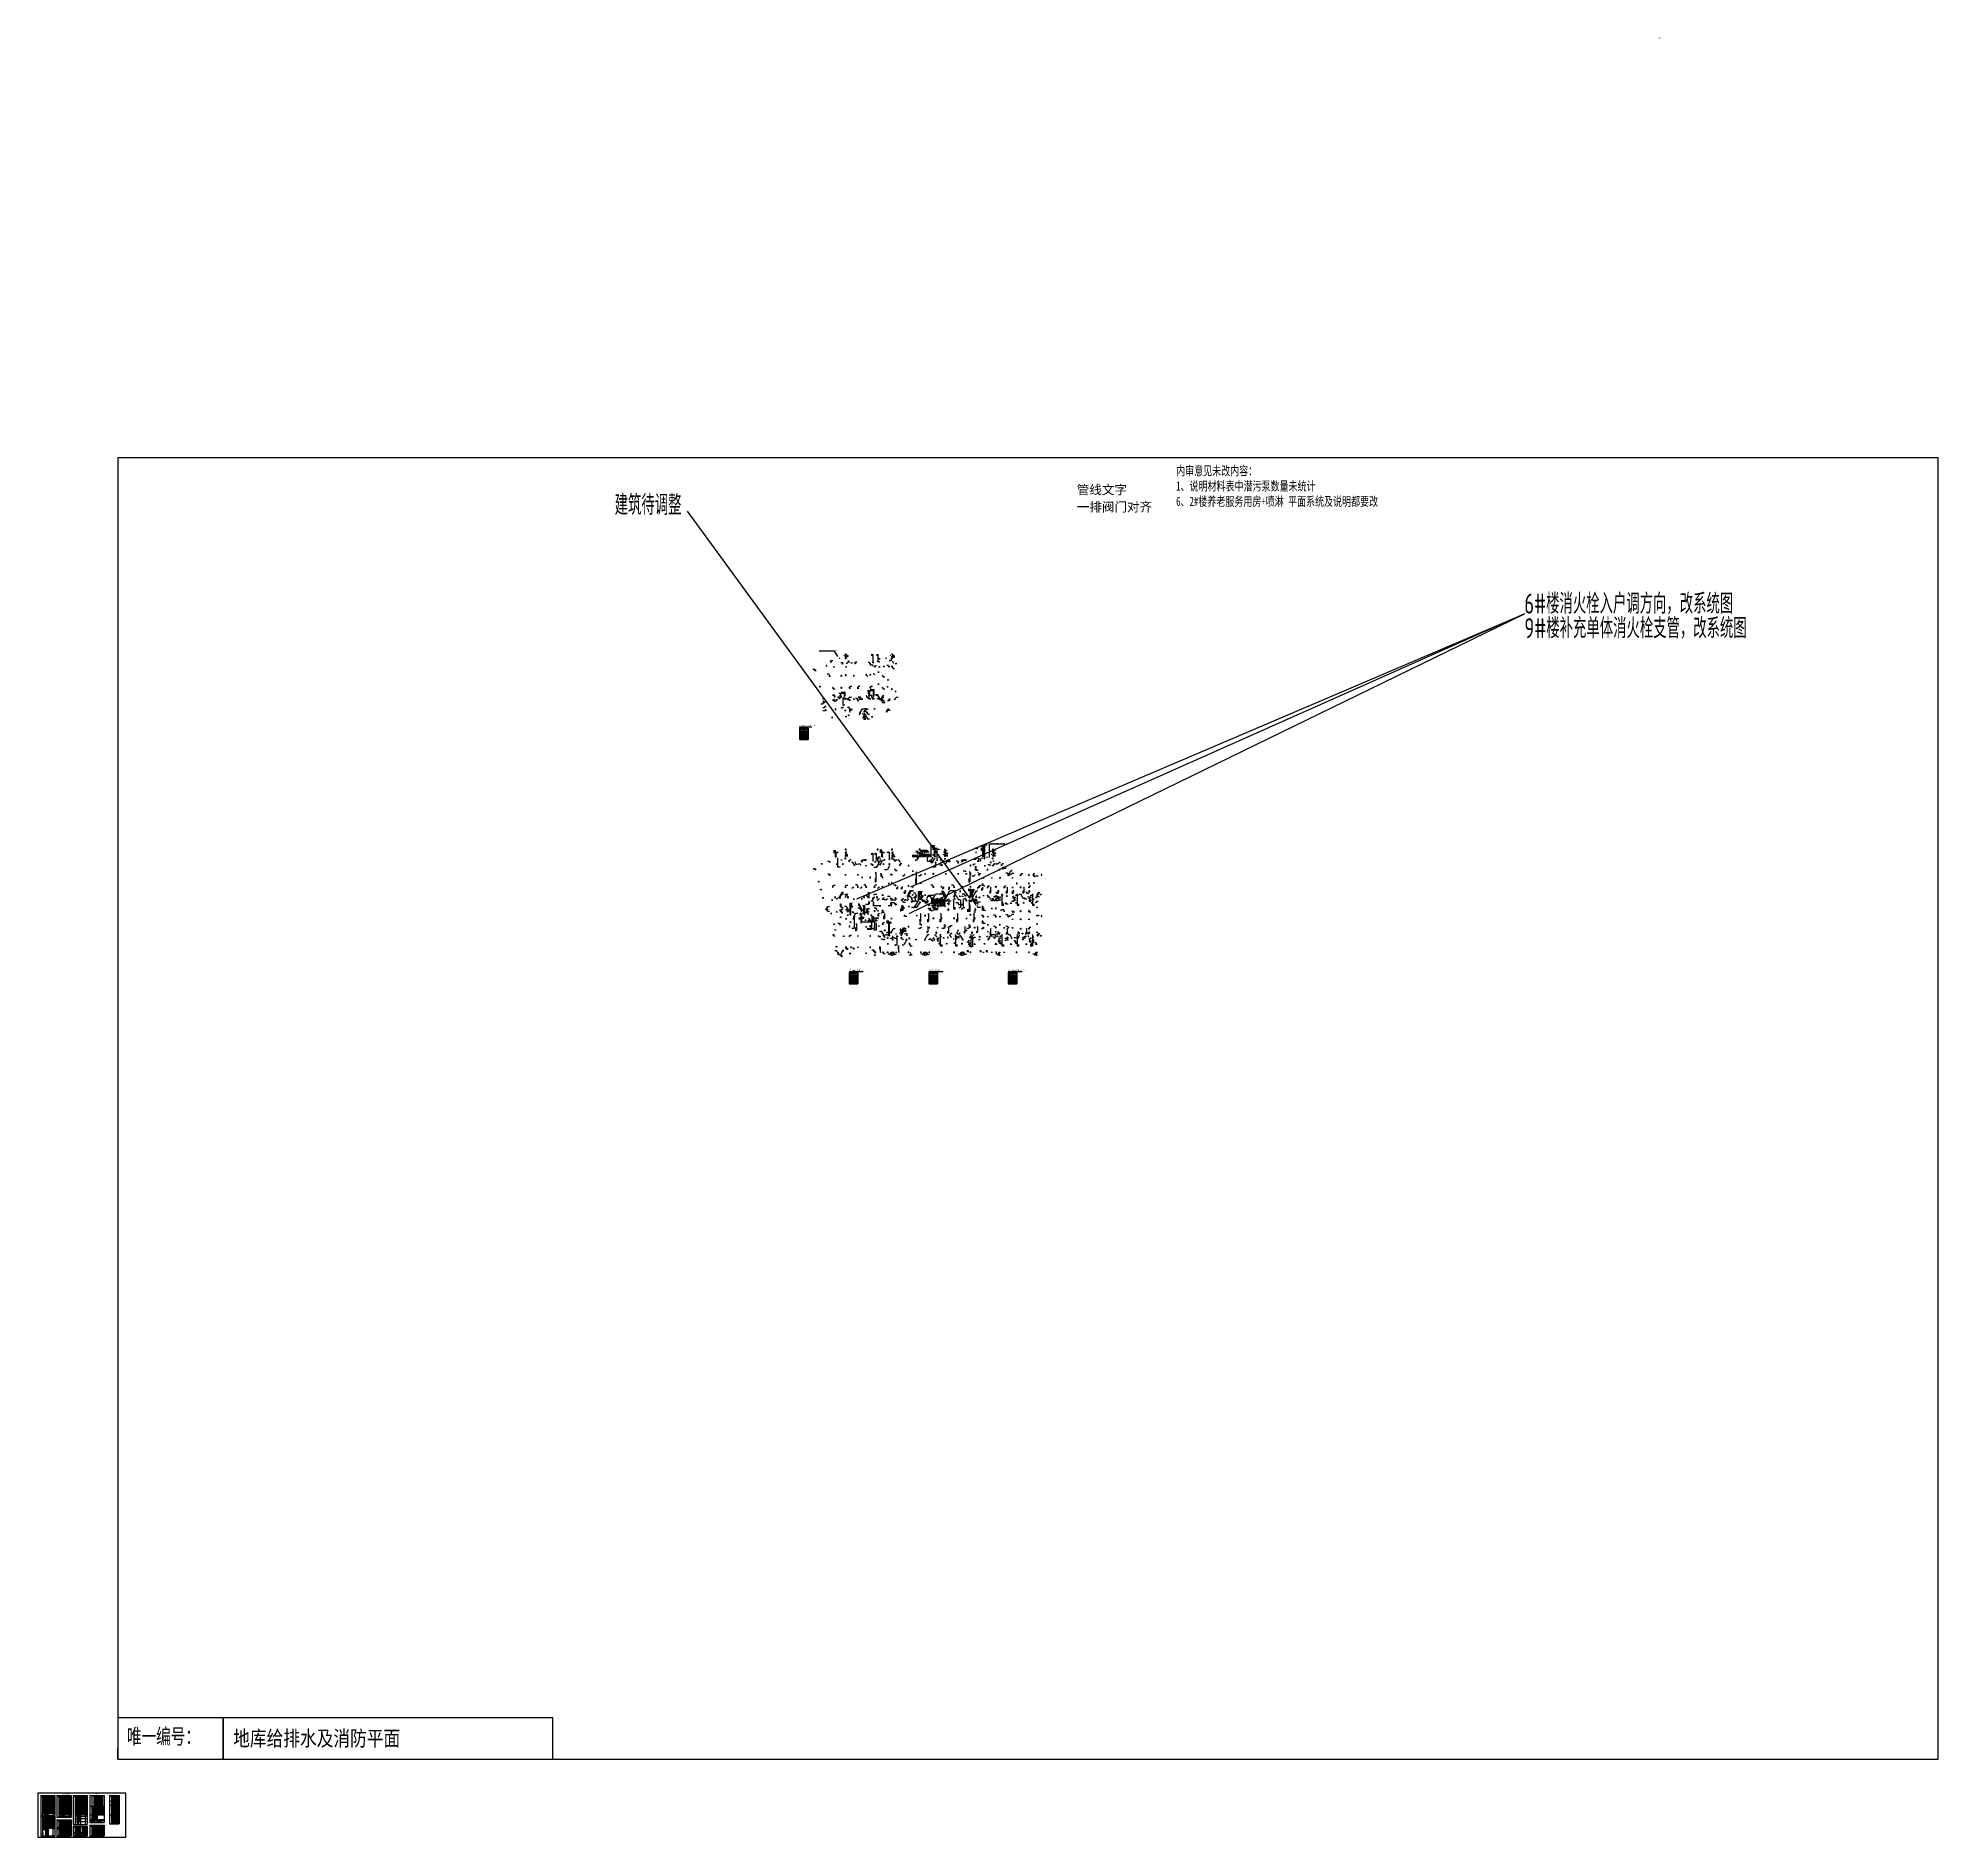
# Model space of a CAD drawing. Header units: millimetres. Extents: x -104227 to 2378000, y -101687 to 2248640.
import ezdxf
from ezdxf.enums import TextEntityAlignment as Align

# ---------------------------------------------------------------- set-up
doc = ezdxf.new("R2010")
doc.units = ezdxf.units.MM
doc.header["$LTSCALE"] = 500
for name, pattern in [('1', [0.375, 0.25, -0.125]), ('BORDER', [1.75, 0.5, -0.25, 0.5, -0.25, 0, -0.25]), ('CENTER2', [1.125, 0.75, -0.125, 0.125, -0.125]), ('CONTINOUS', [0]), ('DASH', [0.35, 0.25, -0.1]), ('DASHDOT', [1, 0.5, -0.25, 0, -0.25]), ('DASHED', [0.75, 0.5, -0.25]), ('DIVIDE3', [1.579, 0.625, -0.318, 0, -0.318, 0, -0.318])]:
    doc.linetypes.add(name, pattern=pattern)
doc.layers.get('DEFPOINTS').update_dxf_attribs({"color": 9})
for name, color, linetype, plot in [('C-XREF-SLCT', 7, 'Continuous', False), ('W-HOLE-DIMS', 120, 'Continuous', False), ('W-POST', 10, 'Continuous', False)]:
    doc.layers.add(name, color=color, linetype=linetype, plot=plot)
for name, color, linetype in [('W-BUSH', 231, 'Continuous'), ('W-BUSH-DIMS', 140, 'Continuous'), ('W-BUSH-NOTE', 231, 'Continuous'), ('W-BUSH-TAB', 150, 'Continuous'), ('W-COCR-DIMS', 141, 'Continuous'), ('W-COCR-EQPM', 140, 'Continuous'), ('W-COCR-NOTE', 140, 'Continuous'), ('W-COCR-PIPE', 1, 'Continuous'), ('W-DRAI-DIMS', 51, 'Continuous'), ('W-DRAI-DOME-PIPE', 4, 'DASHED'), ('W-DRAI-EQPM', 50, 'Continuous'), ('W-DRAI-FLDR', 50, 'Continuous'), ('W-DRAI-NOTE', 50, 'Continuous'), ('W-DRAI-OUT-PIPE', 4, 'DASHED'), ('W-DRAI-VENT-PIPE', 5, 'CENTER2'), ('W-DRIN-DIMS', 211, 'Continuous'), ('W-DRIN-EQPM', 210, 'Continuous'), ('W-DRIN-NOTE', 210, 'Continuous'), ('W-DRIN-PIPE', 3, 'Continuous'), ('W-DRIR-PIPE', 2, 'BORDER'), ('W-E-DIMS', 200, 'Continuous'), ('W-E-EQPM', 30, 'Continuous'), ('W-E-NOTE', 80, 'Continuous'), ('W-E-PIPE', 4, 'Continuous'), ('W-EQPM', 40, 'Continuous'), ('W-EQPM-ANTI', 40, 'Continuous'), ('W-FRPT-DRAI-PIPE', 4, 'DASHED'), ('W-FRPT-EXTG', 140, 'Continuous'), ('W-FRPT-HYDT', 140, 'Continuous'), ('W-FRPT-HYDT-DIMS', 61, 'Continuous'), ('W-FRPT-HYDT-EQPM', 60, 'Continuous'), ('W-FRPT-HYDT-PIPE', 1, 'Continuous'), ('W-FRPT-NOTE', 60, 'Continuous'), ('W-FRPT-SPRL', 60, 'Continuous'), ('W-FRPT-SPRL-DIMS', 61, 'Continuous'), ('W-FRPT-SPRL-EQPM', 60, 'Continuous'), ('W-FRPT-SPRL-PIPE', 2, 'Continuous'), ('W-GAS-DIMS', 201, 'Continuous'), ('W-GAS-EQPM', 200, 'Continuous'), ('W-GAS-NOTE', 200, 'Continuous'), ('W-GAS-PIPE', 2, 'Continuous'), ('W-gx-EN-note', 7, 'CONTINOUS'), ('W-gx-ET-note', 7, 'CONTINOUS'), ('W-HOLE', 231, 'Continuous'), ('W-HOLE-NOTE', 231, 'Continuous'), ('W-NOTE', 40, 'Continuous'), ('W-NOTE-NAME', 40, 'Continuous'), ('W-RAIN-DIMS', 61, 'Continuous'), ('W-RAIN-EQPM', 60, 'Continuous'), ('W-RAIN-NOTE', 60, 'Continuous'), ('W-RAIN-OUT-PIPE', 6, 'DASHDOT'), ('W-RAIN-PIPE', 6, 'DASHDOT'), ('W-RECL-DIMS', 131, 'Continuous'), ('W-RECL-EQPM', 130, 'Continuous'), ('W-RECL-NOTE', 130, 'Continuous'), ('W-RECL-PIPE', 6, 'Continuous'), ('W-SHET-IDGF', 7, 'Continuous'), ('W-SHET-PROF', 40, 'Continuous'), ('W-SHET-SHET', 7, 'Continuous'), ('W-T-DIMS', 140, 'Continuous'), ('W-T-EQPM', 20, 'Continuous'), ('W-T-NOTE', 130, 'Continuous'), ('W-T-PIPE', 6, 'Continuous'), ('W-WSUP-COOL-PIPE', 3, 'Continuous'), ('W-WSUP-DIMS', 41, 'Continuous'), ('W-WSUP-EQPM', 40, 'Continuous'), ('W-WSUP-HOT-PIPE', 6, 'CENTER2'), ('W-WSUP-HOTI-PIPE', 2, 'Continuous'), ('W-WSUP-HOTR-PIPE', 2, 'BORDER'), ('W-WSUP-NOTE', 40, 'Continuous'), ('W-XF', 7, 'Continuous'), ('W-XR', 7, 'Continuous'), ('W-ZH-DIMS', 7, 'Continuous'), ('W-ZH-NOTE', 10, 'Continuous')]:
    doc.layers.add(name, color=color, linetype=linetype)
doc.styles.add('_TWT_PIPETEXT', font='', dxfattribs={"width": 0.8, "height": 3.5, "bigfont": 'HZTXT'})
doc.styles.add('Acs', font='', dxfattribs={"width": 0.7})
doc.styles.get("Standard").update_dxf_attribs({"font": '', "width": 0.7})
doc.styles.add('TH-STYLE1', font='', dxfattribs={"width": 0.8})
doc.styles.add('TH-STYLE3', font='tssdeng.shx', dxfattribs={"width": 0.7, "bigfont": 'tssdchn.shx'})
doc.styles.add('W-text', font='', dxfattribs={"width": 0.8})
doc.styles.get('_TWT_PIPETEXT').set_extended_font_data('SimSun')
doc.styles.get('Acs').set_extended_font_data('SimSun')
doc.styles.get('Standard').set_extended_font_data('SimSun')
doc.styles.get('TH-STYLE1').set_extended_font_data('SimSun')
doc.styles.get('W-text').set_extended_font_data('SimSun')
doc.dimstyles.new('TH-DIM100-W', dxfattribs={"dimscale": 100, "dimtxt": 2.5, "dimasz": 1, "dimexe": 2, "dimexo": 3, "dimgap": 1.5, "dimtad": 1, "dimdec": 0, "dimdsep": 46, "dimtxsty": 'TH-STYLE1', "dimblk1": 'ARCHTICK', "dimblk2": 'ARCHTICK', "dimsah": 1, "dimcen": -1, "dimclrd": 256, "dimclre": 256, "dimclrt": 256, "dimazin": 0, "dimtfac": 1, "dimtdec": 0, "dimtix": 1, "dimtmove": 2, "dimatfit": 0, "dimfxl": 2, "dimtolj": 1, "dimtzin": 0, "dimlwd": -1, "dimlwe": -1, "dimarcsym": 0})
doc.dimstyles.new('w-DN200', dxfattribs={"dimtxt": 1.2, "dimasz": 0.5, "dimexe": 0.5, "dimexo": 0.5, "dimgap": 0.05, "dimtad": 1, "dimdec": 1, "dimzin": 0, "dimdsep": 46, "dimtxsty": 'W-text', "dimblk": 'ARCHTICK', "dimcen": 0.09, "dimdle": 0.5, "dimse1": 1, "dimse2": 1, "dimsd1": 1, "dimsd2": 1, "dimclrd": 256, "dimclre": 256, "dimclrt": 256, "dimadec": 0, "dimazin": 0, "dimtfac": 1, "dimtdec": 1, "dimtmove": 2, "dimatfit": 2, "dimfxl": 0.5, "dimtolj": 1, "dimlwd": -1, "dimlwe": -1, "dimarcsym": 0})
doc.dimstyles.new('w-DN300', dxfattribs={"dimtxt": 1.2, "dimasz": 0.5, "dimexe": 0.5, "dimexo": 0.5, "dimgap": 0.05, "dimtad": 1, "dimdec": 1, "dimzin": 0, "dimdsep": 46, "dimtxsty": 'W-text', "dimblk": 'ARCHTICK', "dimcen": 0.09, "dimdle": 0.5, "dimse1": 1, "dimse2": 1, "dimsd1": 1, "dimsd2": 1, "dimclrd": 256, "dimclre": 256, "dimclrt": 256, "dimadec": 0, "dimazin": 0, "dimtfac": 1, "dimtdec": 1, "dimtmove": 2, "dimatfit": 2, "dimfxl": 0.5, "dimtolj": 1, "dimlwd": -1, "dimlwe": -1, "dimarcsym": 0})
doc.dimstyles.new('w-DN400', dxfattribs={"dimtxt": 1.2, "dimasz": 0.5, "dimexe": 0.5, "dimexo": 0.5, "dimgap": 0.05, "dimtad": 1, "dimdec": 1, "dimzin": 0, "dimdsep": 46, "dimtxsty": 'W-text', "dimblk": 'ARCHTICK', "dimcen": 0.09, "dimdle": 0.5, "dimse1": 1, "dimse2": 1, "dimsd1": 1, "dimsd2": 1, "dimclrd": 256, "dimclre": 256, "dimclrt": 256, "dimadec": 0, "dimazin": 0, "dimtfac": 1, "dimtdec": 1, "dimtmove": 2, "dimatfit": 2, "dimfxl": 0.5, "dimtolj": 1, "dimlwd": -1, "dimlwe": -1, "dimarcsym": 0})
doc.dimstyles.new('w-DN500', dxfattribs={"dimtxt": 1.2, "dimasz": 0.5, "dimexe": 0.5, "dimexo": 0.5, "dimgap": 0.05, "dimtad": 1, "dimdec": 1, "dimzin": 0, "dimdsep": 46, "dimtxsty": 'W-text', "dimblk": 'ARCHTICK', "dimcen": 0.09, "dimdle": 0.5, "dimse1": 1, "dimse2": 1, "dimsd1": 1, "dimsd2": 1, "dimclrd": 256, "dimclre": 256, "dimclrt": 256, "dimadec": 0, "dimazin": 0, "dimtfac": 1, "dimtdec": 1, "dimtmove": 2, "dimatfit": 2, "dimfxl": 0.5, "dimtolj": 1, "dimlwd": -1, "dimlwe": -1, "dimarcsym": 0})
doc.dimstyles.new('w-DN600', dxfattribs={"dimtxt": 1.2, "dimasz": 0.5, "dimexe": 0.5, "dimexo": 0.5, "dimgap": 0.05, "dimtad": 1, "dimdec": 1, "dimzin": 0, "dimdsep": 46, "dimtxsty": 'W-text', "dimblk": 'ARCHTICK', "dimcen": 0.09, "dimdle": 0.5, "dimse1": 1, "dimse2": 1, "dimsd1": 1, "dimsd2": 1, "dimclrd": 256, "dimclre": 256, "dimclrt": 256, "dimadec": 0, "dimazin": 0, "dimtfac": 1, "dimtdec": 1, "dimtmove": 2, "dimatfit": 2, "dimfxl": 0.5, "dimtolj": 1, "dimlwd": -1, "dimlwe": -1, "dimarcsym": 0})
doc.dimstyles.new('w-DN700', dxfattribs={"dimtxt": 1.2, "dimasz": 0.5, "dimexe": 0.5, "dimexo": 0.5, "dimgap": 0.05, "dimtad": 1, "dimdec": 1, "dimzin": 0, "dimdsep": 46, "dimtxsty": 'W-text', "dimblk": 'ARCHTICK', "dimcen": 0.09, "dimdle": 0.5, "dimse1": 1, "dimse2": 1, "dimsd1": 1, "dimsd2": 1, "dimclrd": 256, "dimclre": 256, "dimclrt": 256, "dimadec": 0, "dimazin": 0, "dimtfac": 1, "dimtdec": 1, "dimtmove": 2, "dimatfit": 2, "dimfxl": 0.5, "dimtolj": 1, "dimlwd": -1, "dimlwe": -1, "dimarcsym": 0})
doc.dimstyles.new('w-DN800', dxfattribs={"dimtxt": 1.2, "dimasz": 0.5, "dimexe": 0.5, "dimexo": 0.5, "dimgap": 0.05, "dimtad": 1, "dimdec": 1, "dimzin": 0, "dimdsep": 46, "dimtxsty": 'W-text', "dimblk": 'ARCHTICK', "dimcen": 0.09, "dimdle": 0.5, "dimse1": 1, "dimse2": 1, "dimsd1": 1, "dimsd2": 1, "dimclrd": 256, "dimclre": 256, "dimclrt": 256, "dimadec": 0, "dimazin": 0, "dimtfac": 1, "dimtdec": 1, "dimtmove": 2, "dimatfit": 2, "dimfxl": 0.5, "dimtolj": 1, "dimlwd": -1, "dimlwe": -1, "dimarcsym": 0})
pattern_1 = [(225, (385320.485, -22544.052), (13.25825215, -13.25825215), [])]
pattern_2 = [(315, (-384620.485, -22544.052), (-13.25825215, -13.25825215), [])]

# ---------------------------------------------------------------- blocks, each defined once
blk = doc.blocks.new('150×150留洞')
at = {"layer": 'DEFPOINTS'}
for p, q in [((-75, 75), (75, -75)), ((-75, -75), (75, 75))]:
    blk.add_line(p, q, dxfattribs=at)
at = {"layer": 'W-HOLE'}
for p, q in [((-37.5, 37.5), (-75, -75)), ((75, 75), (-37.5, 37.5))]:
    blk.add_line(p, q, dxfattribs=at)
blk.add_lwpolyline([(-75, -75), (75, -75), (75, 75), (-75, 75)], close=True, dxfattribs=at)
blk = doc.blocks.new('200×200留洞')
at = {"layer": 'DEFPOINTS'}
for p, q in [((100, 100), (-100, -100)), ((-100, 100), (100, -100))]:
    blk.add_line(p, q, dxfattribs=at)
at = {"layer": 'W-HOLE'}
for p in [(-100, -100), (100, 100)]:
    blk.add_line(p, (-50, 50), dxfattribs=at)
blk.add_lwpolyline([(-100, -100), (100, -100), (100, 100), (-100, 100)], close=True, dxfattribs=at)
blk = doc.blocks.new('200×400留洞')
at = {"layer": 'DEFPOINTS'}
for p, q in [((400, 0), (0, -200)), ((0, 0), (400, -200))]:
    blk.add_line(p, q, dxfattribs=at)
at = {"layer": 'W-HOLE'}
for p in [(400, 0), (0, -200)]:
    blk.add_line(p, (60, -30), dxfattribs=at)
blk.add_lwpolyline([(0, -200), (400, -200), (400, 0), (0, 0)], close=True, dxfattribs=at)
blk = doc.blocks.new('*U165')
blk.add_lwpolyline([(0, -75), (300, -75), (300, 125), (0, 125)], close=True)
at = {"layer": 'DEFPOINTS'}
blk.add_line((-50, 25), (350, 25), dxfattribs=at)
blk = doc.blocks.new('200×600留洞')
at = {"layer": 'DEFPOINTS'}
for p, q in [((0, 0), (600, -200)), ((600, 0), (0, -200))]:
    blk.add_line(p, q, dxfattribs=at)
at = {"layer": 'W-HOLE'}
for p in [(0, 0), (600, -200)]:
    blk.add_line(p, (537, -21), dxfattribs=at)
blk.add_lwpolyline([(600, -200), (0, -200), (0, 0), (600, 0)], close=True, dxfattribs=at)
blk = doc.blocks.new('*U167')
at = {"layer": 'W-NOTE'}
blk.add_lwpolyline([(0, 0), (726, 0), (726, 574), (0, 574)], close=True, dxfattribs=at)
blk = doc.blocks.new('*U186')
blk.add_hatch(color=256).paths.add_polyline_path([(-410, 85), (-410, -85), (0, 0)])
for p in [(-410, 85), (-410, -85)]:
    blk.add_line(p, (0, 0))
blk.add_lwpolyline([(0, -85), (0, 85), (-410, 85), (-410, -85)], close=True)
blk = doc.blocks.new('*U187')
at = {"layer": 'W-WSUP-EQPM'}
h = blk.add_hatch(color=256, dxfattribs=at)
h.paths.add_polyline_path([(106, 14, 0.56619038), (60, 14), (83, 0)])
h.paths.add_polyline_path([(60, 14, 0.13593296), (57, 0, 0.13593296), (60, -14), (83, 0)])
h.paths.add_polyline_path([(60, -14, 0.56619038), (106, -14), (83, 0)])
h.paths.add_polyline_path([(106, -14, 0.13593296), (110, 0, 0.13593296), (106, 14), (83, 0)])
at = {"layer": 'W-WSUP-COOL-PIPE'}
blk.add_line((167, 0), (250, 0), dxfattribs=at)
at = {"layer": 'W-WSUP-EQPM'}
for p, q in [((0, 50), (0, -50)), ((0, 50), (167, -50)), ((0, -50), (167, 50)), ((167, 50), (167, -50)), ((378, 53), (272, -53)), ((378, 53), (323, 20))]:
    blk.add_line(p, q, dxfattribs=at)
for centre, radius in [((83, 0), 26.7), ((325, 0), 75)]:
    blk.add_circle(centre, radius, dxfattribs=at)
blk = doc.blocks.new('自动排气阀系统')
at = {"layer": 'W-WSUP-COOL-PIPE'}
for p, q in [((0, 563), (0, 732)), ((0, 0), (0, 373))]:
    blk.add_line(p, q, dxfattribs=at)
at = {"layer": 'W-WSUP-EQPM'}
for p, q in [((-100, 237), (-100, 137)), ((0, 187), (-100, 187)), ((-92, 456), (-92, 563)), ((-92, 563), (92, 563)), ((92, 563), (92, 456))]:
    blk.add_line(p, q, dxfattribs=at)
at = {"layer": 'W-WSUP-EQPM', "const_width": 33.8}
blk.add_lwpolyline([(-12, 175, -1), (12, 199, -1)], format="xyb", close=True, dxfattribs=at)
at = {"layer": 'W-WSUP-EQPM'}
blk.add_arc((0, 466), 92.5, 186.040095, 353.959905, dxfattribs=at)
blk = doc.blocks.new('*U1029')
for p, q in [((0, 90), (0, -90)), ((35, 90), (35, -90)), ((60, -90), (110, 90)), ((110, 90), (160, -90)), ((160, -90), (210, 90)), ((210, 90), (260, -90)), ((260, -90), (310, 90)), ((310, 90), (360, -90)), ((360, -90), (410, 90)), ((410, 90), (435, 0)), ((435, 90), (435, -90)), ((470, 90), (470, -90)), ((35, 0), (60, -90))]:
    blk.add_line(p, q)
blk = doc.blocks.new('*U295')
at = {"layer": 'W-WSUP-DIMS', "style": 'TH-STYLE3', "width": 0.7}
blk.add_text('De20', height=250, dxfattribs=at).set_placement((41, 23))
blk = doc.blocks.new('*U296')
at = {"layer": 'W-WSUP-DIMS', "style": 'TH-STYLE3', "width": 0.7}
blk.add_text('De20', height=125, dxfattribs=at).set_placement((41, 23))
blk = doc.blocks.new('*U188')
at = {"layer": 'W-WSUP-COOL-PIPE'}
blk.add_line((0, 0), (250, 0), dxfattribs=at)
at = {"layer": 'W-WSUP-EQPM'}
for p, q in [((303, -53), (197, 53)), ((303, 53), (197, -53))]:
    blk.add_line(p, q, dxfattribs=at)
blk = doc.blocks.new('*U258')
at = {"layer": 'W-WSUP-EQPM'}
h = blk.add_hatch(color=256, dxfattribs=at)
h.paths.add_polyline_path([(-160, 0, -0.19891237), (-172, -28), (-200, 0), (-200, 40, -0.41421356)])
h.paths.add_polyline_path([(-200, 0), (-228, 28, -0.19891237), (-200, 40)])
h.paths.add_polyline_path([(-172, -28, -0.66817864), (-240, 0, -0.19891237), (-228, 28), (-200, 0)])
at = {"layer": 'W-WSUP-COOL-PIPE'}
for q in [(-200, 200), (0, 0)]:
    blk.add_line((-200, 0), q, dxfattribs=at)
at = {"layer": 'W-WSUP-EQPM'}
for p, q in [((-300, -75), (-300, 75)), ((-200, 0), (-300, 0))]:
    blk.add_line(p, q, dxfattribs=at)
blk.add_circle((-200, 0), 40, dxfattribs=at)
blk = doc.blocks.new('*U219')
at = {"layer": 'W-WSUP-EQPM'}
h = blk.add_hatch(color=256, dxfattribs=at)
h.paths.add_polyline_path([(-210, 0, -0.19891237), (-222, -28), (-250, 0), (-250, 40, -0.41421356)])
h.paths.add_polyline_path([(-250, 0), (-278, 28, -0.19891237), (-250, 40)])
h.paths.add_polyline_path([(-222, -28, -0.66817864), (-290, 0, -0.19891237), (-278, 28), (-250, 0)])
at = {"layer": 'W-WSUP-COOL-PIPE'}
for q in [(-250, -200), (0, 0)]:
    blk.add_line((-250, 0), q, dxfattribs=at)
at = {"layer": 'W-WSUP-EQPM'}
for p, q in [((-400, -75), (-400, 75)), ((-350, -75), (-350, 75)), ((-250, 0), (-350, 0))]:
    blk.add_line(p, q, dxfattribs=at)
blk.add_circle((-250, 0), 40, dxfattribs=at)
blk = doc.blocks.new('*U179')
at = {"layer": 'W-WSUP-COOL-PIPE'}
blk.add_line((0, 0), (-250, 0), dxfattribs=at)
at = {"layer": 'W-WSUP-EQPM'}
for p, q in [((-325, -75), (-325, 75)), ((-250, -75), (-250, 75))]:
    blk.add_line(p, q, dxfattribs=at)
blk = doc.blocks.new('*U180')
at = {"layer": 'W-WSUP-EQPM'}
for p, q in [((0, 0), (100, 0)), ((50, 0), (156, 106)), ((78, 53), (78, 553)), ((78, 553), (228, 553)), ((78, 53), (103, 53)), ((100, 25), (100, -25)), ((106, 106), (206, 106)), ((228, 478), (191, 443)), ((191, 443), (266, 443)), ((206, 131), (206, 81)), ((228, 553), (228, 553)), ((228, 553), (228, 553)), ((228, 553), (228, 478)), ((228, 478), (266, 443))]:
    blk.add_line(p, q, dxfattribs=at)
blk = doc.blocks.new('*U181')
at = {"layer": 'W-WSUP-EQPM'}
for p, q in [((0, 0), (71, 71)), ((35, 35), (185, 35)), ((71, 96), (71, 46)), ((110, 535), (216, 641)), ((110, 36), (110, 535)), ((110, 35), (181, 106)), ((150, 0), (221, 71)), ((216, 566), (179, 531)), ((179, 531), (254, 531)), ((181, 106), (181, 56)), ((216, 641), (216, 641)), ((216, 641), (216, 641)), ((216, 641), (216, 566)), ((216, 566), (254, 531)), ((221, 96), (221, 46))]:
    blk.add_line(p, q, dxfattribs=at)
blk = doc.blocks.new('*U182')
at = {"layer": 'W-WSUP-EQPM'}
blk.add_lwpolyline([(0, -80), (240, -80), (240, 0), (0, 0)], close=True, dxfattribs=at)
for centre in [(40, -40), (120, -40), (120, -40), (200, -40)]:
    blk.add_circle(centre, 25, dxfattribs=at)
blk = doc.blocks.new('*U183')
at = {"layer": 'W-WSUP-EQPM'}
for p, q in [((57, 57), (0, 0)), ((0, 0), (145, 0)), ((57, 57), (86, 57)), ((106, 77), (86, 57)), ((135, 77), (106, 77)), ((115, 57), (135, 77)), ((115, 57), (144, 57)), ((164, 77), (144, 57)), ((164, 77), (144, 57)), ((145, 0), (202, 57)), ((193, 77), (164, 77)), ((193, 77), (164, 77)), ((173, 57), (193, 77)), ((173, 57), (193, 77)), ((173, 57), (202, 57)), ((173, 57), (202, 57))]:
    blk.add_line(p, q, dxfattribs=at)
blk = doc.blocks.new('止回阀')
for p, q in [((0, 126), (300, 126)), ((0, 90), (0, -90)), ((0, -90), (300, 90)), ((300, 126), (150, 150)), ((300, 90), (300, -90))]:
    blk.add_line(p, q)
blk = doc.blocks.new('闸阀')
for p, q in [((0, 90), (0, -90)), ((0, 90), (300, -90)), ((0, -90), (300, 90)), ((150, 90), (150, -90)), ((300, 90), (300, -90))]:
    blk.add_line(p, q)
blk = doc.blocks.new('*U184')
blk.add_lwpolyline([(0, -450), (1800, -450), (1800, 450), (0, 450)], close=True)
at = {"layer": 'W-WSUP-COOL-PIPE'}
for p, q in [((-116, 0), (233, 0)), ((533, 0), (595, 0)), ((895, 0), (945, 0)), ((1245, 0), (1307, 0)), ((1607, 0), (1978, 0))]:
    blk.add_line(p, q, dxfattribs=at)
at = {"layer": 'W-WSUP-EQPM'}
for q in [(639, -106), (741, 41)]:
    blk.add_line((851, 106), q, dxfattribs=at)
blk.add_circle((745, 0), 150, dxfattribs=at)
for name, p in [('闸阀', (233, 0)), ('止回阀', (945, 0)), ('闸阀', (1307, 0))]:
    blk.add_blockref(name, p, dxfattribs=at)
at = {"layer": 'W-NOTE', "style": 'TH-STYLE1', "width": 0.8}
for p in [(-235, 108), (1858, 99)]:
    blk.add_text('~', height=250, rotation=270, dxfattribs=at).set_placement(p)
blk = doc.blocks.new('*U185')
at = {"layer": 'W-DRAI-EQPM'}
for p, q in [((-42, 42), (42, -42)), ((-42, -42), (42, 42))]:
    blk.add_line(p, q, dxfattribs=at)
for centre in [(-180, 0), (0, 0), (180, 0)]:
    blk.add_circle(centre, 60, dxfattribs=at)
at = {"layer": 'W-DRAI-VENT-PIPE'}
for p, q in [((-60, 0), (-120, 0)), ((120, 0), (60, 0))]:
    blk.add_line(p, q, dxfattribs=at)
blk = doc.blocks.new('*U245')
for p, q in [((-46, 20), (-75, -4)), ((-46, 20), (-12, 48)), ((38, 32), (-38, -32)), ((17, 73), (-12, 48)), ((57, 48), (38, 32)), ((75, 4), (46, -20)), ((-38, -32), (-57, -48)), ((12, -48), (-17, -73)), ((12, -48), (46, -20))]:
    blk.add_line(p, q)
blk.add_circle((0, 0), 75)
at = {"layer": 'DEFPOINTS'}
for p, q in [((0, 150), (-150, 150)), ((-150, 0), (-150, 150)), ((0, 0), (-150, 0)), ((0, 0), (0, 150))]:
    blk.add_line(p, q, dxfattribs=at)
blk = doc.blocks.new('_ArchTick')
at = {"color": 0, "linetype": 'ByBlock', "const_width": 0.4}
blk.add_lwpolyline([(-0.5, -0.5), (0.5, 0.5)], dxfattribs=at)
blk = doc.blocks.new('*D300')
at = {"layer": 'DEFPOINTS', "color": 0, "transparency": 16777216}
for p in [(0, 0), (0, -650), (534, -650)]:
    blk.add_point(p, dxfattribs=at)
at = {"layer": 'W-DRAI-DIMS', "transparency": 16777216}
for p, q in [((534, 0), (534, 100)), ((300, 0), (734, 0)), ((300, -650), (734, -650)), ((534, 0), (534, -650)), ((534, -650), (534, -750))]:
    blk.add_line(p, q, dxfattribs=at)
at = {"layer": 'W-DRAI-DIMS', "transparency": 16777216, "xscale": 100, "yscale": 100, "zscale": 100}
for p, rotation in [((534, 0), 270), ((534, -650), 90)]:
    blk.add_blockref('_ArchTick', p, dxfattribs=dict(at, rotation=rotation))
at = {"layer": 'W-DRAI-DIMS', "transparency": 16777216, "insert": (259, -325), "char_height": 250, "attachment_point": 5, "rotation": 90, "style": 'TH-STYLE3'}
blk.add_mtext('\\A1;500', dxfattribs=at)
blk = doc.blocks.new('通气帽平面')
for p, q in [((-125, 0), (125, 0)), ((0, -125), (0, 125))]:
    blk.add_line(p, q)
blk.add_circle((0, 0), 75)
blk = doc.blocks.new('立管检查口')
for p, q in [((0, 0), (200, 0)), ((200, 100), (200, -100)), ((200, 0), (200, 0))]:
    blk.add_line(p, q)
blk = doc.blocks.new('*U299')
at = {"layer": 'W-DRAI-DIMS', "style": 'TH-STYLE3', "width": 0.7}
blk.add_text('De50', height=125, dxfattribs=at).set_placement((39, 25))
blk = doc.blocks.new('*U298')
at = {"layer": 'W-DRAI-DIMS', "style": 'TH-STYLE3', "width": 0.7}
blk.add_text('De50', height=250, dxfattribs=at).set_placement((39, 25))
blk = doc.blocks.new('*U268')
at = {"layer": 'W-DRAI-DOME-PIPE'}
for p, q in [((-90, 95), (-90, -80)), ((0, -80), (0, 0))]:
    blk.add_line(p, q, dxfattribs=at)
blk.add_arc((-45, -80), 45, 180, 0, dxfattribs=at)
at = {"layer": 'W-DRAI-EQPM'}
blk.add_line((-190, 195), (10, 195), dxfattribs=at)
blk.add_arc((-90, 195), 100, 180, 0, dxfattribs=at)
blk = doc.blocks.new('*U175')
at = {"layer": 'W-DRAI-DOME-PIPE'}
for p, q in [((0, 350), (0, 0)), ((90, 250), (90, 350)), ((180, 250), (180, 450))]:
    blk.add_line(p, q, dxfattribs=at)
for centre, start, end in [((45, 350), 0, 180), ((135, 250), 180, 0)]:
    blk.add_arc(centre, 45, start, end, dxfattribs=at)
at = {"layer": 'W-DRAI-EQPM'}
blk.add_line((-125, 150), (125, 150), dxfattribs=at)
blk = doc.blocks.new('坐便器排水')
at = {"layer": 'W-DRAI-DOME-PIPE'}
blk.add_line((0, 320), (0, 0), dxfattribs=at)
at = {"layer": 'W-DRAI-EQPM'}
blk.add_line((125, 220), (-125, 220), dxfattribs=at)
blk = doc.blocks.new('*U176')
at = {"layer": 'W-DRAI-DOME-PIPE'}
for p, q in [((0, 350), (0, 0)), ((90, 250), (90, 350)), ((180, 250), (180, 550))]:
    blk.add_line(p, q, dxfattribs=at)
for centre, start, end in [((45, 350), 0, 180), ((135, 250), 180, 0)]:
    blk.add_arc(centre, 45, start, end, dxfattribs=at)
at = {"layer": 'W-DRAI-EQPM'}
blk.add_line((125, 150), (-125, 150), dxfattribs=at)
blk = doc.blocks.new('清扫口系统')
at = {"layer": 'W-DRAI-DOME-PIPE'}
blk.add_line((0, 175), (0, 0), dxfattribs=at)
at = {"layer": 'W-DRAI-EQPM'}
for p, q in [((-60, 245), (60, 245)), ((-60, 175), (60, 175))]:
    blk.add_line(p, q, dxfattribs=at)
blk = doc.blocks.new('*U257')
at = {"layer": 'W-DRAI-DOME-PIPE'}
for p, q in [((-430, 370), (-430, 520)), ((-180, 370), (-430, 370)), ((-180, 120), (-180, 520)), ((-90, 120), (-90, 200))]:
    blk.add_line(p, q, dxfattribs=at)
blk.add_arc((-135, 120), 45, 180, 0, dxfattribs=at)
blk = doc.blocks.new('*U177')
at = {"layer": 'W-DRAI-DOME-PIPE'}
for p, q in [((-340, 95), (-340, 145)), ((-90, 95), (-340, 95)), ((-90, 270), (-140, 270)), ((-90, -130), (-90, 270)), ((-90, 270), (-90, 270)), ((0, -130), (0, -50)), ((90, -50), (90, -230))]:
    blk.add_line(p, q, dxfattribs=at)
for centre, start, end in [((-45, -130), 180, 0), ((45, -50), 0, 180)]:
    blk.add_arc(centre, 45, start, end, dxfattribs=at)
at = {"layer": 'W-DRAI-EQPM'}
blk.add_line((-215, 45), (35, 45), dxfattribs=at)
blk = doc.blocks.new('*U196')
at = {"layer": 'W-DRAI-DOME-PIPE'}
for p, q in [((191848, -125041), (191848, -125361)), ((191938, -125361), (191938, -125281)), ((192028, -125281), (192028, -125531))]:
    blk.add_line(p, q, dxfattribs=at)
for centre, start, end in [((191893, -125361), 180, 0), ((191983, -125281), 0, 180)]:
    blk.add_arc(centre, 45, start, end, dxfattribs=at)
at = {"layer": 'W-DRAI-EQPM'}
blk.add_line((191973, -125141), (191723, -125141), dxfattribs=at)
blk = doc.blocks.new('*U197')
at = {"layer": 'W-DRAI-DOME-PIPE'}
for p, q in [((-150, 601), (0, 601)), ((0, 601), (0, 0))]:
    blk.add_line(p, q, dxfattribs=at)
at = {"layer": 'W-DRAI-EQPM'}
blk.add_line((-150, 150), (150, 150), dxfattribs=at)
blk = doc.blocks.new('*U198')
at = {"layer": 'W-DRAI-DOME-PIPE'}
for p, q in [((-340, 95), (-340, 145)), ((-90, 95), (-340, 95)), ((-90, 270), (-140, 270)), ((-90, -130), (-90, 270)), ((-90, 270), (-90, 270)), ((0, -130), (0, -50))]:
    blk.add_line(p, q, dxfattribs=at)
blk.add_arc((-45, -130), 45, 180, 0, dxfattribs=at)
at = {"layer": 'W-DRAI-EQPM'}
blk.add_line((-215, 45), (35, 45), dxfattribs=at)
blk = doc.blocks.new('*U199')
for p, q in [((-173, -350), (0, -50)), ((173, -350), (-173, -350)), ((0, -50), (173, -350))]:
    blk.add_line(p, q)
for centre, radius in [((0, 0), 50), ((0, -250), 200)]:
    blk.add_circle(centre, radius)
at = {"layer": 'DEFPOINTS'}
blk.add_line((0, 0), (0, 150), dxfattribs=at)
blk = doc.blocks.new('*U168')
at = {"layer": 'W-FRPT-HYDT'}
blk.add_hatch(color=256, dxfattribs=at).paths.add_polyline_path([(-141, 359, 0.66817864), (200, 500, 0.19891237), (141, 641)])
blk.add_line((141, 641), (-141, 359), dxfattribs=at)
blk.add_line((141, 641), (-141, 359), dxfattribs=at)
blk.add_line((141, 641), (-141, 359), dxfattribs=at)
blk.add_line((141, 641), (-141, 359), dxfattribs=at)
blk.add_line((141, 641), (-141, 359), dxfattribs=at)
blk.add_circle((0, 500), 200, dxfattribs=at)
at = {"layer": 'W-FRPT-HYDT-PIPE'}
blk.add_line((0, 300), (0, 0), dxfattribs=at)
blk = doc.blocks.new('*U169')
for p, q in [((-100, 100), (-100, -100)), ((0, 225), (0, -225)), ((100, 100), (100, -100))]:
    blk.add_line(p, q)
blk = doc.blocks.new('*U170')
for points in [[(-100, 0, 1), (100, 0, 1)], [(0, 100), (0, -100, 0.41421356), (100, 0, 0.41421356)]]:
    blk.add_hatch(color=256).paths.add_polyline_path(points)
h = blk.add_hatch(color=256)
h.paths.add_polyline_path([(0, 100), (0, 0), (100, 0, 0.41421356)])
h.paths.add_polyline_path([(0, -100), (0, 0), (-100, 0, 0.41421356)])
blk.add_line((0, 100), (0, -100))
for radius in [200, 100]:
    blk.add_circle((0, 0), radius)
blk = doc.blocks.new('*U171')
for points in [[(150, 0), (300, -90), (300, 90)], [(300, 0), (300, 90), (150, 0)]]:
    blk.add_hatch(color=256).paths.add_polyline_path(points)
for p, q in [((0, 90), (0, -90)), ((0, 90), (300, -90)), ((0, -90), (300, 90)), ((150, 114), (150, 0)), ((150, 0), (300, 0)), ((300, 90), (300, -90))]:
    blk.add_line(p, q)
blk.add_circle((150, 150), 36)
blk = doc.blocks.new('消防自动排气阀系统')
at = {"layer": 'W-FRPT-HYDT-EQPM'}
for p, q in [((-100, 237), (-100, 137)), ((0, 187), (-100, 187)), ((-92, 456), (-92, 563)), ((-92, 563), (92, 563)), ((92, 563), (92, 456))]:
    blk.add_line(p, q, dxfattribs=at)
at = {"layer": 'W-FRPT-HYDT-EQPM', "const_width": 33.8}
blk.add_lwpolyline([(-12, 175, -1), (12, 199, -1)], format="xyb", close=True, dxfattribs=at)
at = {"layer": 'W-FRPT-HYDT-EQPM'}
blk.add_arc((0, 466), 92.5, 186.040095, 353.959905, dxfattribs=at)
at = {"layer": 'W-FRPT-HYDT-PIPE'}
for p, q in [((0, 563), (0, 732)), ((0, 0), (0, 373))]:
    blk.add_line(p, q, dxfattribs=at)
blk = doc.blocks.new('*U172')
blk.add_line((71, 71), (-71, -71))
blk.add_circle((0, 0), 100)
blk = doc.blocks.new('*U173')
at = {"layer": 'W-FRPT-SPRL-EQPM', "ltscale": 0.5}
blk.add_line((0, 0), (0, -222), dxfattribs=at)
at = {"layer": 'W-FRPT-SPRL-EQPM', "linetype": 'Continuous'}
for p, q in [((-120, -222), (0, -422)), ((-120, -222), (120, -222)), ((120, -222), (0, -422))]:
    blk.add_line(p, q, dxfattribs=at)
at = {"layer": 'W-FRPT-SPRL-EQPM'}
blk.add_line((-100, -422), (100, -422), dxfattribs=at)
blk = doc.blocks.new('*U174')
for p, q in [((438, 581), (279, 422)), ((500, 360), (359, 501)), ((500, 360), (641, 501)), ((562, 581), (721, 422)), ((1238, 581), (1079, 422)), ((1300, 360), (1159, 501)), ((1300, 360), (1441, 501)), ((1362, 581), (1521, 422))]:
    blk.add_line(p, q)
blk.add_lwpolyline([(0, -1250), (1800, -1250), (1800, 0), (0, 0)], close=True)
at = {"layer": 'W-FRPT-HYDT-PIPE'}
for p, q in [((500, 360), (500, 0)), ((1300, 360), (1300, 0))]:
    blk.add_line(p, q, dxfattribs=at)
blk = doc.blocks.new('*U201')
for p, q in [((-752, 0), (-1020, 0)), ((-300, 0), (-568, 0)), ((0, 0), (294, 0)), ((754, 0), (344, 0))]:
    blk.add_line(p, q)
at = {"layer": 'W-FRPT-HYDT-EQPM'}
for p, q in [((-1320, 90), (-1320, -90)), ((-1020, 90), (-1320, -90)), ((-1020, -90), (-1320, 90)), ((-1170, 90), (-1170, -90)), ((-1020, 90), (-1020, -90)), ((-660, 159), (-804, -90)), ((-570, 375), (-750, 375)), ((-570, 303), (-750, 303)), ((-660, 159), (-660, 459)), ((-660, 159), (-516, -90)), ((-300, 126), (-150, 150)), ((0, 126), (-300, 126)), ((-300, 90), (-300, -90)), ((0, -90), (-300, 90)), ((0, 90), (0, -90)), ((754, 0), (896, 141)), ((966, 71), (825, 212)), ((-804, -90), (-516, -90)), ((754, 0), (896, -141)), ((966, -71), (825, -212))]:
    blk.add_line(p, q, dxfattribs=at)
blk.add_circle((344, 0), 50, dxfattribs=at)
blk = doc.blocks.new('*U202')
for p, q in [((568, 0), (300, 0)), ((1020, 0), (752, 0)), ((1320, 0), (1614, 0)), ((1614, 410), (1614, 0))]:
    blk.add_line(p, q)
at = {"layer": 'W-FRPT-HYDT-EQPM'}
for p, q in [((0, 90), (0, -90)), ((300, 90), (0, -90)), ((300, -90), (0, 90)), ((150, 90), (150, -90)), ((300, 90), (300, -90)), ((660, 159), (516, -90)), ((750, 375), (570, 375)), ((750, 303), (570, 303)), ((660, 159), (660, 459)), ((660, 159), (804, -90)), ((1020, 126), (1170, 150)), ((1320, 126), (1020, 126)), ((1020, 90), (1020, -90)), ((1320, -90), (1020, 90)), ((1320, 90), (1320, -90)), ((1544, 622), (1402, 481)), ((1614, 410), (1473, 551)), ((1614, 410), (1756, 551)), ((1685, 622), (1826, 481)), ((516, -90), (804, -90))]:
    blk.add_line(p, q, dxfattribs=at)
blk = doc.blocks.new('水流指示器')
for p, q in [((-29, 82), (-29, -78)), ((-29, -78), (67, -78))]:
    blk.add_line(p, q)
blk.add_circle((0, 0), 120)
blk = doc.blocks.new('遥控信号阀')
for p, q in [((0, 90), (0, -90)), ((0, 90), (300, -90)), ((0, -90), (300, 90)), ((150, 180), (150, 0)), ((150, 180), (246, 180)), ((300, 90), (300, -90))]:
    blk.add_line(p, q)
blk = doc.blocks.new('*U239')
at = {"layer": 'DEFPOINTS'}
blk.add_lwpolyline([(56982, -10422, 0, 120, -0.52056705), (57933, -10422, 0, 120, -0.52056705), (58622, -10422, 0, 120, -0.52056705), (59369, -10422, 0, 120, -0.52056705), (59382, -11199, 0, 120, -0.52056705), (59382, -12020, 0, 120, -0.52056705), (58298, -12022, 0, 120, -0.52056705), (57688, -12022, 0, 120, -0.52056705), (56982, -11929, 0, 120, -0.52056705), (56982, -11059, 0, 120, -0.52056705)], format="xyseb", close=True, dxfattribs=at)
at = {"layer": 'W-FRPT-SPRL-PIPE'}
blk.add_line((58182, -11322), (58232, -11322), dxfattribs=at)
at = {"layer": 'W-FRPT-HYDT-EQPM'}
for name, p in [('遥控信号阀', (57882, -11322)), ('水流指示器', (58352, -11322))]:
    blk.add_blockref(name, p, dxfattribs=at)
blk = doc.blocks.new('水力警铃')
at = {"layer": 'W-FRPT-SPRL-EQPM'}
for p, q in [((-100, 0), (100, 0)), ((3, 127), (46, 193)), ((46, 193), (65, 125)), ((65, 125), (128, 211))]:
    blk.add_line(p, q, dxfattribs=at)
blk.add_arc((0, 0), 100, 0, 180, dxfattribs=at)
blk = doc.blocks.new('*U308')
at = {"layer": 'W-FRPT-HYDT-DIMS', "style": 'TH-STYLE3', "width": 0.7}
blk.add_text('DN65', height=250, dxfattribs=at).set_placement((6, 16))
blk = doc.blocks.new('*U307')
at = {"layer": 'W-FRPT-SPRL-DIMS', "style": 'TH-STYLE3', "width": 0.7}
blk.add_text('DN25', height=250, dxfattribs=at).set_placement((12, 22))
blk = doc.blocks.new('13#雨水口')
blk.add_lwpolyline([(-100, -200), (100, -200), (100, 0), (-100, 0)], close=True)
for centre in [(-50, -50), (-50, -150), (50, -50), (50, -150)]:
    blk.add_circle(centre, 20)
blk = doc.blocks.new('*U204')
for p, q in [((-173, -350), (0, -50)), ((173, -350), (-173, -350)), ((0, -50), (173, -350)), ((627, -350), (800, -50)), ((973, -350), (627, -350)), ((800, -50), (973, -350))]:
    blk.add_line(p, q)
for centre, radius in [((0, 0), 50), ((800, 0), 50), ((0, -250), 200), ((800, -250), 200)]:
    blk.add_circle(centre, radius)
at = {"layer": 'DEFPOINTS'}
blk.add_line((0, 0), (0, 150), dxfattribs=at)
blk = doc.blocks.new('13#雨水口系统')
for points in [[(-250, 350), (250, 350), (250, 430), (-250, 430)], [(-100, 350), (100, 350), (100, 0), (-100, 0)]]:
    blk.add_lwpolyline(points, close=True)
blk = doc.blocks.new('*U259')
at = {"linetype": 'Continuous'}
for p, q in [((-143, 102), (-200, 0)), ((200, 0), (-200, 0)), ((167, 264), (-167, 264)), ((-167, 144), (167, 144)), ((-150, 415), (-150, 305)), ((150, 415), (-150, 415)), ((-150, 305), (150, 305)), ((-115, 713), (-115, 777)), ((115, 713), (-115, 713)), ((-91, 801), (91, 801)), ((115, 777), (115, 713)), ((143, 102), (200, 0)), ((150, 305), (150, 415))]:
    blk.add_line(p, q, dxfattribs=at)
for points in [[(162, 436), (-162, 436), (-162, 457), (162, 457)], [(162, 415), (-162, 415), (-162, 436), (162, 436)], [(162, 285), (-162, 285), (-162, 305), (162, 305)], [(162, 264), (-162, 264), (-162, 285), (162, 285)], [(162, 123), (-162, 123), (-162, 144), (162, 144)], [(162, 102), (-162, 102), (-162, 123), (162, 123)], [(132, 457), (-132, 457), (-132, 713), (132, 713)]]:
    blk.add_lwpolyline(points, close=True, dxfattribs=at)
for radius in [61.1, 36.6]:
    blk.add_circle((0, 204), radius)
for centre, radius, start, end in [((-167, 204), 60, 90, 270), ((-91, 777), 23.7, 90, 180), ((91, 777), 23.7, 0, 90), ((167, 204), 60, 270, 90)]:
    blk.add_arc(centre, radius, start, end, dxfattribs=at)
blk = doc.blocks.new('屋面雨水斗')
at = {"layer": 'W-RAIN-EQPM'}
blk.add_line((-250, 0), (250, 0), dxfattribs=at)
blk.add_arc((0, 0), 125, 0, 180, dxfattribs=at)
blk = doc.blocks.new('*U297')
at = {"layer": 'W-RAIN-DIMS', "style": 'TH-STYLE3', "width": 0.7}
blk.add_text('De32', height=250, dxfattribs=at).set_placement((36, 48))
blk = doc.blocks.new('*U205')
at = {"layer": 'W-GAS-EQPM'}
for p, q in [((303, -75), (303, 75)), ((378, -75), (378, 75))]:
    blk.add_line(p, q, dxfattribs=at)
at = {"layer": 'W-GAS-PIPE'}
blk.add_line((0, 0), (300, 0), dxfattribs=at)
blk = doc.blocks.new('*U206')
at = {"layer": 'DEFPOINTS'}
blk.add_line((0, 0), (0, -200), dxfattribs=at)
at = {"layer": 'W-BUSH'}
for p, q in [((-50, 0), (-50, -200)), ((50, 0), (50, -200))]:
    blk.add_line(p, q, dxfattribs=at)
blk = doc.blocks.new('*U207')
at = {"layer": 'W-GAS-EQPM'}
for p, q in [((125, 225), (275, 225)), ((125, 150), (275, 150))]:
    blk.add_line(p, q, dxfattribs=at)
at = {"layer": 'W-GAS-PIPE'}
for p, q in [((0, 0), (200, 0)), ((200, 0), (200, 150))]:
    blk.add_line(p, q, dxfattribs=at)
blk = doc.blocks.new('*U208')
at = {"layer": 'W-GAS-EQPM'}
for p, q in [((250, -75), (250, 75)), ((325, -75), (325, 75))]:
    blk.add_line(p, q, dxfattribs=at)
at = {"layer": 'W-GAS-PIPE'}
blk.add_line((0, 0), (250, 0), dxfattribs=at)
blk = doc.blocks.new('*U209')
at = {"layer": 'W-GAS-EQPM'}
for p, q in [((178, 53), (328, 53)), ((231, 106), (381, 106))]:
    blk.add_line(p, q, dxfattribs=at)
at = {"layer": 'W-GAS-PIPE'}
for p, q in [((0, 0), (200, 0)), ((200, 0), (253, 53))]:
    blk.add_line(p, q, dxfattribs=at)
blk = doc.blocks.new('*U301')
at = {"layer": 'W-GAS-DIMS', "style": 'TH-STYLE3', "width": 0.7}
blk.add_text('DN32', height=250, dxfattribs=at).set_placement((22, 28))
blk = doc.blocks.new('*U166')
at = {"layer": 'W-HOLE'}
for p, q in [((0, 0), (730, -240)), ((0, 0), (0, -240)), ((730, 0), (0, 0)), ((0, -240), (730, 0)), ((0, -240), (730, -240)), ((730, -240), (730, 0))]:
    blk.add_line(p, q, dxfattribs=at)
blk = doc.blocks.new('顶板套管')
at = {"layer": 'W-BUSH'}
blk.add_circle((0, 0), 75, dxfattribs=at)
blk = doc.blocks.new('*U302')
at = {"layer": 'W-BUSH-NOTE', "style": 'TH-STYLE3', "width": 0.7}
blk.add_text('DN20', height=250, dxfattribs=at).set_placement((53, 51))
blk = doc.blocks.new('*U210')
for p, q in [((-340, 61), (-340, 672)), ((340, 672), (-340, 672)), ((340, 61), (-340, 61)), ((340, 672), (340, 61)), ((-236, -111), (-113, -111)), ((-196, -1), (-205, -111)), ((-148, -111), (-116, -19)), ((236, -111), (113, -111)), ((148, -111), (116, -19)), ((196, -1), (205, -111))]:
    blk.add_line(p, q)
for centre, radius, start, end in [((0, 160), 615, 56.431839, 123.568161), ((0, 657), 686, 240.302938, 299.697062)]:
    blk.add_arc(centre, radius, start, end)
blk = doc.blocks.new('可曲绕橡胶接头')
for p, q in [((0, 90), (0, -90)), ((240, 90), (240, -90))]:
    blk.add_line(p, q)
blk.add_circle((120, 0), 90)
blk = doc.blocks.new('生活潜水泵出水管阀组')
blk.add_circle((0, 690), 40)
for name, p, rotation in [('止回阀', (0, 540), 90), ('闸阀', (0, 840), 90), ('可曲绕橡胶接头', (0, 540), 270), ('闸阀', (0, 0), 90)]:
    blk.add_blockref(name, p, dxfattribs=dict(rotation=rotation))
blk = doc.blocks.new('消声止回阀')
for p, q in [((0, 126), (300, 126)), ((0, 90), (0, -90)), ((0, 90), (300, -90)), ((300, 126), (150, 150)), ((300, 90), (300, -90))]:
    blk.add_line(p, q)
blk.add_circle((150, 0), 36)
blk = doc.blocks.new('压力表2')
for p, q in [((-202, 228), (-308, 122)), ((-202, 228), (-257, 195)), ((-255, 100), (-255, 0)), ((-255, 0), (0, 0))]:
    blk.add_line(p, q)
blk.add_circle((-255, 175), 75)
blk = doc.blocks.new('*U189')
at = {"layer": 'W-WSUP-COOL-PIPE'}
for p, q in [((0, 250), (0, -300)), ((0, -300), (200, -300))]:
    blk.add_line(p, q, dxfattribs=at)
at = {"layer": 'W-WSUP-EQPM'}
for p, q in [((200, -210), (200, -390)), ((200, -228), (440, -258)), ((200, -372), (440, -342)), ((440, -210), (440, -390))]:
    blk.add_line(p, q, dxfattribs=at)
blk.add_blockref('压力表2', (0, -150), dxfattribs=at)
at = {"layer": 'W-WSUP-EQPM', "rotation": 90}
for name, p in [('消声止回阀', (0, 490)), ('闸阀', (0, 790)), ('可曲绕橡胶接头', (0, 250))]:
    blk.add_blockref(name, p, dxfattribs=at)
blk = doc.blocks.new('偏心异径管')
for p, q in [((0, 90), (0, -90)), ((0, 71), (240, 71)), ((240, 83), (240, -36)), ((0, -67), (240, -25))]:
    blk.add_line(p, q)
blk = doc.blocks.new('压力表')
for p, q in [((53, 328), (-53, 222)), ((53, 328), (-2, 295)), ((0, 200), (0, 0)), ((0, 100), (60, 100)), ((60, 100), (60, 30))]:
    blk.add_line(p, q)
blk.add_circle((0, 275), 75)
blk = doc.blocks.new('消防泵进水管阀组水平')
at = {"layer": 'W-FRPT-HYDT-EQPM'}
for name, p in [('闸阀', (0, 0)), ('可曲绕橡胶接头', (330, 0)), ('偏心异径管', (600, 0)), ('压力表', (720, 71))]:
    blk.add_blockref(name, p, dxfattribs=at)
blk = doc.blocks.new('同心异径管')
for p, q in [((0, 90), (0, -90)), ((0, 72), (240, 42)), ((240, 90), (240, -90)), ((0, -72), (240, -42))]:
    blk.add_line(p, q)
blk = doc.blocks.new('*U190')
for p, q in [((-440, 1390), (-440, 1090)), ((-440, 550), (-440, 0)), ((-440, 0), (-240, 0))]:
    blk.add_line(p, q)
at = {"layer": 'W-FRPT-HYDT-EQPM'}
for name, p in [('压力表2', (-440, 150)), ('同心异径管', (-240, 0))]:
    blk.add_blockref(name, p, dxfattribs=at)
at = {"layer": 'W-FRPT-HYDT-EQPM', "rotation": 90}
for name, p in [('消声止回阀', (-440, 790)), ('闸阀', (-440, 1390)), ('可曲绕橡胶接头', (-440, 550))]:
    blk.add_blockref(name, p, dxfattribs=at)
blk = doc.blocks.new('*U191')
for p, q in [((0, 550), (0, 0)), ((0, 0), (200, 0))]:
    blk.add_line(p, q)
at = {"layer": 'W-FRPT-HYDT-EQPM'}
for name, p in [('压力表2', (0, 150)), ('偏心异径管', (200, 0))]:
    blk.add_blockref(name, p, dxfattribs=at)
at = {"layer": 'W-FRPT-HYDT-EQPM', "rotation": 90}
for name, p in [('闸阀', (0, 790)), ('可曲绕橡胶接头', (0, 550))]:
    blk.add_blockref(name, p, dxfattribs=at)
blk = doc.blocks.new('潜水泵出水管阀组')
for p, q in [((-126, 740), (-150, 590)), ((-126, 440), (-126, 740)), ((-90, 740), (90, 740)), ((-90, 440), (90, 740)), ((-90, 440), (90, 440)), ((0, 440), (0, 240))]:
    blk.add_line(p, q)
blk.add_blockref('压力表2', (0, 340))
at = {"rotation": 90}
for name, p in [('闸阀', (0, 740)), ('可曲绕橡胶接头', (0, 0))]:
    blk.add_blockref(name, p, dxfattribs=at)
blk = doc.blocks.new('*U192')
for p, q in [((0, 550), (0, 0)), ((0, 0), (200, 0))]:
    blk.add_line(p, q)
at = {"layer": 'W-FRPT-HYDT-EQPM'}
for name, p in [('压力表2', (0, 150)), ('同心异径管', (200, 0))]:
    blk.add_blockref(name, p, dxfattribs=at)
at = {"layer": 'W-FRPT-HYDT-EQPM', "rotation": 90}
for name, p in [('消声止回阀', (0, 790)), ('闸阀', (0, 1090)), ('可曲绕橡胶接头', (0, 550))]:
    blk.add_blockref(name, p, dxfattribs=at)
blk = doc.blocks.new('立式泵')
at = {"linetype": 'Continuous'}
h = blk.add_hatch(dxfattribs=at)
h.set_pattern_fill('NET', color=8, scale=270, angle=-270, style=0)
h.set_pattern_definition([(90, (-658012.705, -679308.226), (-33.75, -4e-11), []), (180, (-658012.705, -679308.226), (4e-11, -33.75), [])])
edge = h.paths.add_edge_path()
edge.add_arc((255, 0), 122, 0, 360)
at = {"color": 7, "linetype": 'Continuous'}
for p, q in [((0, 98), (16, 98)), ((0, -98), (0, 98)), ((0, -98), (0, 98)), ((16, -98), (16, 98)), ((16, -98), (16, 98)), ((142, 45), (16, 67)), ((84, 185), (70, 171)), ((84, 185), (70, 171)), ((75, 135), (70, 171)), ((75, 135), (70, 171)), ((83, 176), (79, 172)), ((83, 176), (79, 172)), ((79, 172), (80, 166)), ((79, 172), (80, 166)), ((80, 166), (86, 165)), ((80, 166), (86, 165)), ((88, 174), (83, 176)), ((88, 174), (83, 176)), ((120, 180), (84, 185)), ((120, 180), (84, 185)), ((86, 165), (90, 169)), ((86, 165), (90, 169)), ((90, 169), (88, 174)), ((90, 169), (88, 174)), ((158, 112), (143, 97)), ((158, 112), (143, 97)), ((143, 97), (156, 71)), ((143, 97), (156, 71)), ((156, 102), (152, 98)), ((156, 102), (152, 98)), ((152, 98), (154, 93)), ((152, 98), (154, 93)), ((154, 93), (159, 91)), ((154, 93), (159, 91)), ((162, 101), (156, 102)), ((162, 101), (156, 102)), ((184, 99), (158, 112)), ((184, 99), (158, 112)), ((159, 91), (163, 95)), ((159, 91), (163, 95)), ((163, 95), (162, 101)), ((163, 95), (162, 101)), ((352, 112), (325, 99)), ((352, 112), (325, 99)), ((348, 101), (346, 96)), ((348, 101), (346, 96)), ((346, 96), (350, 91)), ((346, 96), (350, 91)), ((353, 103), (348, 101)), ((353, 103), (348, 101)), ((350, 91), (356, 93)), ((350, 91), (356, 93)), ((366, 97), (352, 112)), ((366, 97), (352, 112)), ((357, 98), (353, 103)), ((357, 98), (353, 103)), ((354, 71), (366, 97)), ((354, 71), (366, 97)), ((356, 93), (357, 98)), ((356, 93), (357, 98)), ((368, 45), (499, 67)), ((390, 180), (425, 185)), ((390, 180), (425, 185)), ((421, 175), (420, 169)), ((421, 175), (420, 169)), ((420, 169), (424, 165)), ((420, 169), (424, 165)), ((427, 176), (421, 175)), ((427, 176), (421, 175)), ((424, 165), (429, 167)), ((424, 165), (429, 167)), ((440, 171), (425, 185)), ((440, 171), (425, 185)), ((431, 172), (427, 176)), ((431, 172), (427, 176)), ((429, 167), (431, 172)), ((429, 167), (431, 172)), ((435, 135), (440, 171)), ((435, 135), (440, 171)), ((491, 83), (491, 67)), ((491, 83), (499, 83)), ((491, 83), (499, 83)), ((491, 83), (491, 67)), ((491, 78), (499, 78)), ((491, 78), (499, 78)), ((491, 72), (499, 72)), ((491, 72), (499, 72)), ((491, 67), (499, 67)), ((491, 67), (499, 67)), ((491, 55), (499, 55)), ((491, 55), (491, 40)), ((491, 55), (491, 40)), ((491, 55), (499, 55)), ((491, 51), (499, 51)), ((491, 51), (499, 51)), ((491, 44), (499, 44)), ((491, 44), (499, 44)), ((491, 40), (499, 40)), ((491, 40), (499, 40)), ((491, 8), (499, 8)), ((491, -8), (491, 8)), ((491, -8), (491, 8)), ((491, 8), (499, 8)), ((491, 3), (499, 3)), ((491, 3), (499, 3)), ((499, -98), (499, 98)), ((499, -98), (499, 98)), ((515, -98), (515, 98)), ((515, -98), (515, 98)), ((0, -98), (16, -98)), ((142, -45), (16, -67)), ((75, -135), (70, -171)), ((75, -135), (70, -171)), ((70, -171), (84, -185)), ((70, -171), (84, -185)), ((80, -167), (79, -172)), ((80, -167), (79, -172)), ((79, -172), (83, -176)), ((79, -172), (83, -176)), ((86, -165), (80, -167)), ((86, -165), (80, -167)), ((83, -176), (88, -175)), ((83, -176), (88, -175)), ((120, -180), (84, -185)), ((120, -180), (84, -185)), ((90, -169), (86, -165)), ((90, -169), (86, -165)), ((88, -175), (90, -169)), ((88, -175), (90, -169)), ((156, -71), (143, -97)), ((156, -71), (143, -97)), ((143, -97), (158, -112)), ((143, -97), (158, -112)), ((154, -93), (152, -98)), ((154, -93), (152, -98)), ((152, -98), (156, -103)), ((152, -98), (156, -103)), ((159, -91), (154, -93)), ((159, -91), (154, -93)), ((156, -103), (162, -101)), ((156, -103), (162, -101)), ((158, -112), (184, -99)), ((158, -112), (184, -99)), ((163, -96), (159, -91)), ((163, -96), (159, -91)), ((162, -101), (163, -96)), ((162, -101), (163, -96)), ((325, -99), (352, -112)), ((325, -99), (352, -112)), ((350, -91), (346, -95)), ((350, -91), (346, -95)), ((346, -95), (348, -101)), ((346, -95), (348, -101)), ((348, -101), (353, -102)), ((348, -101), (353, -102)), ((356, -93), (350, -91)), ((356, -93), (350, -91)), ((352, -112), (366, -97)), ((352, -112), (366, -97)), ((353, -102), (357, -98)), ((353, -102), (357, -98)), ((366, -97), (354, -71)), ((366, -97), (354, -71)), ((357, -98), (356, -93)), ((357, -98), (356, -93)), ((368, -45), (499, -67)), ((390, -180), (425, -185)), ((390, -180), (425, -185)), ((424, -165), (420, -169)), ((424, -165), (420, -169)), ((420, -169), (421, -174)), ((420, -169), (421, -174)), ((421, -174), (427, -176)), ((421, -174), (427, -176)), ((429, -166), (424, -165)), ((429, -166), (424, -165)), ((425, -185), (440, -171)), ((425, -185), (440, -171)), ((427, -176), (431, -172)), ((427, -176), (431, -172)), ((431, -172), (429, -166)), ((431, -172), (429, -166)), ((435, -135), (440, -171)), ((435, -135), (440, -171)), ((491, -3), (499, -3)), ((491, -3), (499, -3)), ((491, -8), (499, -8)), ((491, -8), (499, -8)), ((491, -55), (491, -40)), ((491, -40), (499, -40)), ((491, -40), (499, -40)), ((491, -55), (491, -40)), ((491, -44), (499, -44)), ((491, -44), (499, -44)), ((491, -51), (499, -51)), ((491, -51), (499, -51)), ((491, -55), (499, -55)), ((491, -55), (499, -55)), ((491, -67), (499, -67)), ((491, -83), (491, -67)), ((491, -83), (491, -67)), ((491, -67), (499, -67)), ((491, -72), (499, -72)), ((491, -72), (499, -72)), ((491, -78), (499, -78)), ((491, -78), (499, -78)), ((491, -83), (499, -83)), ((491, -83), (499, -83))]:
    blk.add_line(p, q, dxfattribs=at)
for centre, radius in [((84, 170), 4.96), ((84, 170), 4.96), ((84, 170), 3.24), ((84, 170), 3.24), ((255, 0), 122), ((255, 0), 122), ((158, 97), 4.96), ((158, 97), 4.96), ((158, 97), 3.24), ((158, 97), 3.24), ((352, 97), 4.96), ((352, 97), 4.96), ((352, 97), 3.24), ((352, 97), 3.24), ((425, 171), 4.96), ((425, 171), 4.96), ((425, 171), 3.24), ((425, 171), 3.24), ((84, -171), 4.96), ((84, -171), 4.96), ((84, -171), 3.24), ((84, -171), 3.24), ((158, -97), 4.96), ((158, -97), 4.96), ((158, -97), 3.24), ((158, -97), 3.24), ((352, -97), 4.96), ((352, -97), 4.96), ((352, -97), 3.24), ((352, -97), 3.24), ((425, -170), 4.96), ((425, -170), 4.96), ((425, -170), 3.24), ((425, -170), 3.24)]:
    blk.add_circle(centre, radius, dxfattribs=at)
for start, end in [(16.056106, 163.757146), (16.056106, 163.757146), (196.246589, 343.943894), (196.246589, 343.943894)]:
    blk.add_arc((255, 0), 225, start, end, dxfattribs=at)
blk = doc.blocks.new('断线')
for centre, start, end in [((-31, -21), 34.252985, 147.655183), ((31, 21), 214.252985, 327.655183)]:
    blk.add_arc(centre, 38.1, start, end)
blk = doc.blocks.new('电动阀')
for p, q in [((0, 90), (300, -90)), ((0, 90), (0, 90)), ((0, -90), (300, 90)), ((0, -90), (0, 90)), ((150, 180), (150, 0)), ((300, 90), (300, -90))]:
    blk.add_line(p, q)
blk.add_circle((150, 270), 90)
at = {"layer": 'DEFPOINTS'}
blk.add_lwpolyline([(-1003, 860, 0, 60, -0.52056705), (-672, 860, 0, 60, -0.52056705), (-320, 860, 0, 60, -0.52056705), (134, 860, 0, 60, -0.52056705), (651, 860, 0, 60, -0.52056705), (1022, 860, 0, 60, -0.52056705), (1234, 691, 0, 60, -0.52056705), (1234, 124, 0, 60, -0.52056705), (1234, -216, 0, 60, -0.52056705), (994, -523, 0, 60, -0.52056705), (448, -523, 0, 60, -0.52056705), (114, -523, 0, 60, -0.52056705), (-307, -523, 0, 60, -0.52056705), (-752, -523, 0, 60, -0.52056705), (-1003, -345, 0, 60, -0.52056705), (-1003, 106, 0, 60, -0.52056705), (-1003, 602, 0, 60, -0.52056705)], format="xyseb", close=True, dxfattribs=at)
at = {"xscale": 0.7199999999720604, "yscale": 0.7199999999720604, "zscale": 0.7199999999720604}
blk.add_blockref('断线', (150, 270), dxfattribs=at)
blk = doc.blocks.new('蝶阀')
h = blk.add_hatch(color=256)
h.paths.add_polyline_path([(151, -19, 0.13593296), (156, 0, 0.76066729), (89, 19)])
h.paths.add_polyline_path([(89, 19, 0.13593296), (84, 0, 0.76066729), (151, -19)])
blk.add_line((0, 90), (240, -90))
blk.add_lwpolyline([(0, -90), (240, -90), (240, 90), (0, 90)], close=True)
blk.add_circle((120, 0), 36)
blk = doc.blocks.new('Y型过滤器')
for p, q in [((0, 0), (159, 159)), ((0, -90), (0, 90)), ((300, 0), (0, 0)), ((128, 189), (189, 128)), ((300, -90), (300, 90))]:
    blk.add_line(p, q)
blk = doc.blocks.new('防污隔断阀')
blk.add_hatch(color=256).paths.add_polyline_path([(300, -90), (300, 90), (0, 0)])
for p, q in [((0, 90), (0, -90)), ((300, 90), (0, 0)), ((300, -90), (0, 0)), ((300, 90), (300, -90)), ((300, -126), (0, -126)), ((0, -126), (150, -150))]:
    blk.add_line(p, q)
blk = doc.blocks.new('*U260')
for p, q in [((0, 90), (0, -90)), ((0, 90), (300, -90)), ((0, -90), (300, 90)), ((150, 90), (150, -90)), ((300, 90), (300, -90)), ((900, 90), (1200, -90)), ((900, -90), (1200, 90)), ((900, 90), (900, -90)), ((1050, 180), (1050, 0)), ((1050, 180), (1146, 180)), ((1146, 228), (1146, 132)), ((1200, 90), (1200, -90))]:
    blk.add_line(p, q)
blk.add_blockref('可曲绕橡胶接头', (330, 0))
at = {"xscale": -1, "rotation": 180}
blk.add_blockref('Y型过滤器', (570, 0), dxfattribs=at)
blk = doc.blocks.new('球阀')
h = blk.add_hatch(color=256)
edge = h.paths.add_edge_path()
edge.add_arc((150, 0), 50, 0, 360)
for p, q in [((0, 90), (0, -90)), ((0, 90), (300, -90)), ((0, -90), (300, 90)), ((300, 90), (300, -90))]:
    blk.add_line(p, q)
blk.add_circle((150, 0), 50)
blk = doc.blocks.new('泄压阀')
for p, q in [((0, 90), (0, -90)), ((0, 90), (300, -90)), ((0, -90), (300, 90)), ((150, 143), (100, 93)), ((100, 93), (200, 93)), ((120, 193), (180, 193)), ((120, 163), (180, 163)), ((150, 243), (150, 143)), ((150, 143), (200, 93)), ((150, 93), (150, 0)), ((300, 90), (300, -90))]:
    blk.add_line(p, q)
blk = doc.blocks.new('*U203')
at = {"layer": 'W-WSUP-COOL-PIPE'}
for p, q in [((0, 400), (250, 400)), ((0, 400), (0, 300)), ((0, 0), (0, 100)), ((0, 0), (250, 0)), ((250, 400), (250, 300)), ((250, 0), (250, 100))]:
    blk.add_line(p, q, dxfattribs=at)
at = {"layer": 'W-WSUP-EQPM'}
for p, q in [((-75, 300), (0, 100)), ((0, 100), (75, 300)), ((175, 300), (250, 100)), ((250, 100), (325, 300))]:
    blk.add_line(p, q, dxfattribs=at)
for points in [[(75, 100), (75, 300), (-75, 300), (-75, 100)], [(325, 100), (325, 300), (175, 300), (175, 100)]]:
    blk.add_lwpolyline(points, close=True, dxfattribs=at)
blk = doc.blocks.new('*U193')
for p, q in [((0, 90), (0, -90)), ((0, 90), (300, -90)), ((0, -90), (300, 90)), ((150, 90), (150, -90)), ((300, 90), (300, -90)), ((336, 90), (336, -90)), ((576, 90), (576, -90)), ((612, 90), (612, -90)), ((612, 66), (852, 66)), ((852, 90), (852, -90)), ((612, -72), (852, -30))]:
    blk.add_line(p, q)
blk.add_circle((456, 0), 90)
blk = doc.blocks.new('*U194')
at = {"layer": 'W-WSUP-EQPM'}
for p, q in [((-199, 776), (-93, 882)), ((-199, 776), (101, 776)), ((-199, 776), (-199, 276)), ((-199, 276), (101, 276)), ((-106, -106), (0, 0)), ((-93, 882), (207, 882)), ((-71, 276), (-71, -71)), ((44, -106), (150, 0)), ((79, 276), (79, -71)), ((101, 776), (207, 882)), ((101, 776), (101, 276)), ((101, 276), (207, 382)), ((207, 882), (207, 382)), ((-106, -56), (-106, -156)), ((44, -56), (44, -156))]:
    blk.add_line(p, q, dxfattribs=at)
blk = doc.blocks.new('给水进户管编号')
at = {"layer": 'W-WSUP-EQPM'}
blk.add_circle((0, 400), 400, dxfattribs=at)
at = {"layer": 'W-WSUP-NOTE'}
blk.add_line((400, 400), (-400, 400), dxfattribs=at)
at = {"layer": 'W-WSUP-NOTE', "style": 'TH-STYLE3', "width": 0.7}
blk.add_text('J', height=250, dxfattribs=at).set_placement((0, 609), align=Align.MIDDLE)
at = {"layer": 'W-WSUP-NOTE', "style": 'TH-STYLE3', "width": 0.7, "flags": 8}
blk.add_attdef('-', text='', height=250, dxfattribs=at).set_placement((-8, 88), align=Align.CENTER)
blk = doc.blocks.new('消防进户管编号')
at = {"layer": 'W-FRPT-HYDT-EQPM'}
blk.add_circle((0, 400), 400, dxfattribs=at)
at = {"layer": 'W-FRPT-NOTE'}
blk.add_line((-400, 400), (400, 400), dxfattribs=at)
at = {"layer": 'W-FRPT-NOTE', "style": 'TH-STYLE3', "width": 0.7}
blk.add_text('X', height=250, dxfattribs=at).set_placement((0, 574), align=Align.MIDDLE)
at = {"layer": 'W-FRPT-NOTE', "style": 'TH-STYLE3', "width": 0.7, "flags": 8}
blk.add_attdef('-', text='', height=250, dxfattribs=at).set_placement((0, 96), align=Align.CENTER)
blk = doc.blocks.new('煤气进户管编号')
at = {"layer": 'W-GAS-EQPM'}
blk.add_circle((0, 400), 400, dxfattribs=at)
at = {"layer": 'W-GAS-NOTE'}
blk.add_line((-400, 400), (400, 400), dxfattribs=at)
at = {"layer": 'W-GAS-NOTE', "style": 'TH-STYLE3', "width": 0.7}
blk.add_text('G', height=250, dxfattribs=at).set_placement((0, 594), align=Align.MIDDLE)
at = {"layer": 'W-GAS-NOTE', "style": 'TH-STYLE3', "width": 0.7, "flags": 8}
blk.add_attdef('-', text='', height=250, dxfattribs=at).set_placement((0, 96), align=Align.CENTER)
blk = doc.blocks.new('*U195')
at = {"xscale": -1, "rotation": 180.0000010187545}
for name, p in [('蝶阀', (0, 0)), ('可曲绕橡胶接头', (240, 0))]:
    blk.add_blockref(name, p, dxfattribs=at)
at = {"rotation": 1.0187545645e-06}
blk.add_blockref('Y型过滤器', (480, 0), dxfattribs=at)
blk = doc.blocks.new('*U294')
at = {"layer": 'W-WSUP-EQPM'}
h = blk.add_hatch(color=256, dxfattribs=at)
h.paths.add_polyline_path([(-15, 1274, 0.13593296), (0, 1270, 0.76066729), (15, 1326)])
h.paths.add_polyline_path([(15, 1326, 0.13593296), (0, 1330, 0.76066729), (-15, 1274)])
h = blk.add_hatch(color=256, dxfattribs=at)
h.paths.add_polyline_path([(-15, 304, 0.13593296), (0, 300, 0.76066729), (15, 356)])
h.paths.add_polyline_path([(15, 356, 0.13593296), (0, 360, 0.76066729), (-15, 304)])
h = blk.add_hatch(color=256, dxfattribs=at)
h.paths.add_polyline_path([(585, 1274, 0.13593296), (600, 1270, 0.76066729), (615, 1326)])
h.paths.add_polyline_path([(615, 1326, 0.13593296), (600, 1330, 0.76066729), (585, 1274)])
h = blk.add_hatch(color=256, dxfattribs=at)
h.paths.add_polyline_path([(585, 304, 0.13593296), (600, 300, 0.76066729), (615, 356)])
h.paths.add_polyline_path([(615, 356, 0.13593296), (600, 360, 0.76066729), (585, 304)])
at = {"layer": 'W-WSUP-COOL-PIPE'}
for p, q in [((0, 1630), (600, 1630)), ((0, 1630), (0, 1430)), ((0, 0), (0, 200)), ((0, 0), (600, 0)), ((600, 1630), (600, 1430)), ((600, 0), (600, 200))]:
    blk.add_line(p, q, dxfattribs=at)
at = {"layer": 'W-WSUP-EQPM'}
for p, q in [((-75, 1430), (75, 1430)), ((75, 1400), (-75, 1200)), ((-75, 1170), (75, 1170)), ((-75, 920), (75, 920)), ((-75, 890), (0, 690)), ((-75, 660), (75, 660)), ((-75, 460), (75, 460)), ((75, 430), (-75, 230)), ((-75, 200), (75, 200)), ((0, 920), (0, 1170)), ((0, 1101), (118, 990)), ((0, 690), (75, 890)), ((83, 955), (154, 1026)), ((338, 1932), (232, 1826)), ((338, 302), (232, 196)), ((338, 1932), (283, 1899)), ((338, 302), (283, 269)), ((525, 1430), (675, 1430)), ((675, 1400), (525, 1200)), ((525, 1170), (675, 1170)), ((525, 920), (675, 920)), ((525, 890), (600, 690)), ((525, 660), (675, 660)), ((525, 460), (675, 460)), ((675, 430), (525, 230)), ((525, 200), (675, 200)), ((600, 920), (600, 1170)), ((600, 1101), (718, 990)), ((600, 690), (675, 890)), ((683, 955), (754, 1026))]:
    blk.add_line(p, q, dxfattribs=at)
for points in [[(-75, 1400), (-75, 1200), (75, 1200), (75, 1400)], [(75, 690), (75, 890), (-75, 890), (-75, 690)], [(-75, 430), (-75, 230), (75, 230), (75, 430)], [(525, 1400), (525, 1200), (675, 1200), (675, 1400)], [(675, 690), (675, 890), (525, 890), (525, 690)], [(525, 430), (525, 230), (675, 230), (675, 430)]]:
    blk.add_lwpolyline(points, close=True, dxfattribs=at)
for centre, radius in [((301, 964), 1100), ((0, 560), 75), ((0, 1300), 30), ((0, 330), 30), ((285, 1879), 75), ((285, 249), 75), ((600, 560), 75), ((600, 1300), 30), ((600, 330), 30)]:
    blk.add_circle(centre, radius, dxfattribs=at)
for points in [[(300, 1630), (300, 1707), (300, 1732), (332, 1732), (332, 1711), (312, 1705), (290, 1713), (285, 1737), (285, 1804)], [(300, 0), (300, 77), (300, 102), (332, 102), (332, 81), (312, 75), (290, 83), (285, 107), (285, 174)]]:
    blk.add_spline(points, degree=3, dxfattribs=at)
at = {"layer": 'W-WSUP-EQPM', "style": 'TH-STYLE3', "width": 0.7}
blk.add_attdef('YL', (965, -579), '', height=250, dxfattribs=at)
at = {"layer": 'W-WSUP-NOTE', "style": 'TH-STYLE3', "width": 0.7}
blk.add_text('可调式减压阀组,阀后压力      MPa', height=250, dxfattribs=at).set_placement((-1192, -576))
blk = doc.blocks.new('标高符号')
for p, q in [((1250, 250), (0, 250)), ((250, 0), (0, 250)), ((500, 0), (0, 0)), ((250, 0), (500, 250))]:
    blk.add_line(p, q)
blk = doc.blocks.new('*U131')
at = {"layer": 'W-WSUP-DIMS', "style": 'TH-STYLE1', "width": 0.8}
blk.add_text('DN100', height=1.25, dxfattribs=at).set_placement((0, 0))
blk = doc.blocks.new('*U134')
at = {"layer": 'W-DRAI-DIMS', "style": 'TH-STYLE1', "width": 0.8}
blk.add_text('DN200', height=1.25, dxfattribs=at).set_placement((1, 0))
blk = doc.blocks.new('*U135')
at = {"layer": 'W-FRPT-HYDT-DIMS', "style": 'TH-STYLE1', "width": 0.8}
blk.add_text('DN100', height=1.25, dxfattribs=at).set_placement((1, 1))
blk = doc.blocks.new('*U133')
at = {"layer": 'W-RAIN-DIMS', "style": 'TH-STYLE1', "width": 0.8}
blk.add_text('DN200', height=1.25, dxfattribs=at).set_placement((0, 0))
blk = doc.blocks.new('*U132')
at = {"layer": 'W-GAS-DIMS', "style": 'TH-STYLE1', "width": 0.8}
blk.add_text('DN80', height=1.25, dxfattribs=at).set_placement((1, 1))
blk = doc.blocks.new('*U126')
at = {"layer": 'W-DRAI-NOTE'}
for p, q in [((-5, 0), (0, 0)), ((0, 5), (0, 0)), ((0, 0), (5, 0)), ((0, 0), (0, -5))]:
    blk.add_line(p, q, dxfattribs=at)
blk = doc.blocks.new('*U277')
for name, p in [('闸阀', (0, 0)), ('可曲绕橡胶接头', (900, 0)), ('闸阀', (1140, 0))]:
    blk.add_blockref(name, p)
at = {"xscale": -1, "rotation": 180}
blk.add_blockref('Y型过滤器', (300, 0), dxfattribs=at)
at = {"xscale": -1}
blk.add_blockref('防污隔断阀', (900, 0), dxfattribs=at)
blk = doc.blocks.new('*U278')
for p, q in [((535, 85), (365, -85)), ((535, 85, 0), (447, 33, 0))]:
    blk.add_line(p, q)
blk.add_circle((450, 0), 120)
for name, p in [('闸阀', (-300, 0)), ('可曲绕橡胶接头', (900, 0)), ('闸阀', (1140, 0))]:
    blk.add_blockref(name, p)
at = {"xscale": -1, "rotation": 180}
blk.add_blockref('Y型过滤器', (0, 0), dxfattribs=at)
at = {"xscale": -1}
blk.add_blockref('防污隔断阀', (900, 0), dxfattribs=at)
blk = doc.blocks.new('压力流雨水井编号')
at = {"layer": 'W-RAIN-EQPM'}
blk.add_lwpolyline([(-400, 0), (400, 0), (400, 800), (-400, 800)], close=True, dxfattribs=at)
at = {"layer": 'W-RAIN-NOTE'}
blk.add_line((-400, 400), (400, 400), dxfattribs=at)
at = {"layer": 'W-RAIN-NOTE', "style": 'TH-STYLE3', "width": 0.7}
blk.add_text('YY', height=250, rotation=0, dxfattribs=at).set_placement((-12, 620, 3564), align=Align.MIDDLE)
at = {"layer": 'W-RAIN-NOTE', "style": 'TH-STYLE3', "width": 0.7, "flags": 8}
blk.add_attdef('-', text='', height=250, rotation=0, dxfattribs=at).set_placement((0, 90), align=Align.CENTER)
blk = doc.blocks.new('污水井编号')
at = {"layer": 'W-DRAI-EQPM'}
blk.add_circle((0, 400), 400, dxfattribs=at)
at = {"layer": 'W-DRAI-NOTE'}
blk.add_line((400, 400), (-400, 400), dxfattribs=at)
at = {"layer": 'W-DRAI-NOTE', "style": 'TH-STYLE3', "width": 0.7}
blk.add_text('W', height=250, dxfattribs=at).set_placement((0, 586), align=Align.MIDDLE)
at = {"layer": 'W-DRAI-NOTE', "style": 'TH-STYLE3', "width": 0.7, "flags": 8}
blk.add_attdef('-', text='', height=250, dxfattribs=at).set_placement((-10, 90), align=Align.CENTER)
blk = doc.blocks.new('污废合流井编号')
at = {"layer": 'W-DRAI-EQPM'}
blk.add_circle((0, 400), 400, dxfattribs=at)
at = {"layer": 'W-DRAI-NOTE'}
blk.add_line((400, 400), (-400, 400), dxfattribs=at)
at = {"layer": 'W-DRAI-NOTE', "style": 'TH-STYLE3', "width": 0.7}
blk.add_text('P', height=250, dxfattribs=at).set_placement((0, 586), align=Align.MIDDLE)
at = {"layer": 'W-DRAI-NOTE', "style": 'TH-STYLE3', "width": 0.7, "flags": 8}
blk.add_attdef('-', text='', height=250, dxfattribs=at).set_placement((-10, 90), align=Align.CENTER)
blk = doc.blocks.new('废水井编号')
at = {"layer": 'W-DRAI-EQPM'}
blk.add_circle((0, 400), 400, dxfattribs=at)
at = {"layer": 'W-DRAI-NOTE'}
blk.add_line((400, 400), (-400, 400), dxfattribs=at)
at = {"layer": 'W-DRAI-NOTE', "style": 'TH-STYLE3', "width": 0.7}
blk.add_text('F', height=250, dxfattribs=at).set_placement((0, 586), align=Align.MIDDLE)
at = {"layer": 'W-DRAI-NOTE', "style": 'TH-STYLE3', "width": 0.7, "flags": 8}
blk.add_attdef('-', text='', height=250, dxfattribs=at).set_placement((-10, 90), align=Align.CENTER)
blk = doc.blocks.new('含油废水井编号')
at = {"layer": 'W-DRAI-EQPM'}
blk.add_circle((0, 400), 400, dxfattribs=at)
at = {"layer": 'W-DRAI-NOTE'}
blk.add_line((400, 400), (-400, 400), dxfattribs=at)
at = {"layer": 'W-DRAI-NOTE', "style": 'TH-STYLE3', "width": 0.7}
blk.add_text('CF', height=250, dxfattribs=at).set_placement((0, 586), align=Align.MIDDLE)
at = {"layer": 'W-DRAI-NOTE', "style": 'TH-STYLE3', "width": 0.7, "flags": 8}
blk.add_attdef('-', text='', height=250, dxfattribs=at).set_placement((-10, 90), align=Align.CENTER)
blk = doc.blocks.new('电接点压力表')
for p, q in [((53, 328), (-53, 222)), ((53, 328), (-2, 295)), ((0, 200), (0, 0)), ((0, 100), (60, 100)), ((60, 100), (60, 30)), ((111, 245), (69, 245)), ((75, 275), (111, 275)), ((111, 275), (111, 245))]:
    blk.add_line(p, q)
blk.add_circle((0, 275), 75)
blk = doc.blocks.new('立式增压设备（甲）')
at = {"layer": 'W-EQPM'}
blk.add_lwpolyline([(3425733, -1114444), (3427833, -1114444), (3427833, -1115444), (3425733, -1115444)], close=True, dxfattribs=at)
for radius in [500, 200]:
    blk.add_circle((3426233, -1114944), radius, dxfattribs=at)
at = {"layer": 'W-FRPT-HYDT-EQPM'}
for p, q in [((3427024, -1114817), (3426983, -1114817)), ((3427087, -1114817), (3427024, -1114780)), ((3427024, -1114854), (3427024, -1114780)), ((3427087, -1114817), (3427024, -1114854)), ((3427087, -1114817), (3427142, -1114817)), ((3427103, -1114788), (3427103, -1114845)), ((3427126, -1114788), (3427126, -1114845))]:
    blk.add_line(p, q, dxfattribs=at)
at = {"layer": 'W-FRPT-HYDT-PIPE'}
for p, q in [((3426733, -1114944), (3426817, -1114944)), ((3426777, -1114697), (3426777, -1114607)), ((3426777, -1114847), (3426777, -1114944)), ((3426937, -1114944), (3426983, -1114944)), ((3426983, -1115444), (3426983, -1114444)), ((3427133, -1114694), (3426983, -1114694)), ((3427133, -1115194), (3426983, -1115194)), ((3427810, -1114694), (3427833, -1114694)), ((3427810, -1115194), (3427833, -1115194))]:
    blk.add_line(p, q, dxfattribs=at)
at = {"layer": 'W-EQPM', "xscale": 0.5, "yscale": 0.5, "zscale": 0.5, "rotation": 180}
for p in [(3427810, -1114694), (3427810, -1115194)]:
    blk.add_blockref('立式泵', p, dxfattribs=at)
at = {"layer": 'W-FRPT-HYDT-EQPM'}
for name, p, xscale, yscale, zscale, rotation in [('闸阀', (3426777, -1114847), 0.5, 0.5, 0.5, 90), ('蝶阀', (3426937, -1114944), 0.5, 0.5, 0.5, 180), ('电接点压力表', (3426983, -1115068), 0.3839999999909196, 0.3839999999909196, 0.3839999999909196, 270), ('闸阀', (3427283, -1114694), 0.5, 0.5, 0.5, 180), ('闸阀', (3427283, -1115194), 0.5, 0.5, 0.5, 180), ('可曲绕橡胶接头', (3427553, -1114694), 0.5, 0.5, 0.5, 180), ('可曲绕橡胶接头', (3427553, -1115194), 0.5, 0.5, 0.5, 180)]:
    blk.add_blockref(name, p, dxfattribs=dict(at, xscale=xscale, yscale=yscale, zscale=zscale, rotation=rotation))
at = {"layer": 'W-FRPT-HYDT-EQPM', "xscale": -0.5, "yscale": 0.5, "zscale": 0.5}
for p in [(3427433, -1114694), (3427433, -1115194)]:
    blk.add_blockref('止回阀', p, dxfattribs=at)
at = {"layer": 'W-FRPT-NOTE'}
blk.add_blockref('断线', (3426777, -1114607), dxfattribs=at)
blk = doc.blocks.new('*U243')
at = {"layer": 'W-EQPM'}
blk.add_blockref('立式增压设备（甲）', (-3425598, 1115538), dxfattribs=at)
blk = doc.blocks.new('*U154')
at = {"linetype": 'CONTINOUS'}
h = blk.add_hatch(dxfattribs=at)
h.set_pattern_fill('ANSI31', color=256, scale=150, angle=180, style=0)
h.set_pattern_definition(pattern_2)
h.paths.add_polyline_path([(163, 59), (237, 59), (237, 126), (163, 126)])
h = blk.add_hatch(dxfattribs=at)
h.set_pattern_fill('ANSI31', color=256, scale=150, angle=180, style=0)
h.set_pattern_definition(pattern_1)
h.paths.add_polyline_path([(537, 59), (463, 59), (463, 126), (537, 126)])
for p, q in [((200, 207), (100, 34)), ((300, 34), (100, 34)), ((200, 207), (300, 34)), ((500, 207), (400, 34)), ((400, 34), (600, 34)), ((500, 207), (600, 34))]:
    blk.add_line(p, q, dxfattribs=at)
for points in [[(700, 0), (700, 240), (0, 240), (0, 0)], [(163, 59), (237, 59), (237, 126), (163, 126)], [(537, 59), (463, 59), (463, 126), (537, 126)]]:
    blk.add_lwpolyline(points, close=True, dxfattribs=at)
for centre in [(150, -75), (550, -75)]:
    blk.add_circle(centre, 75)
blk = doc.blocks.new('悬挂式自动干粉灭火装置')
at = {"layer": 'W-FRPT-EXTG'}
for p, q in [((3455240, -1140695), (3455452, -1140908)), ((3455240, -1140908), (3455452, -1140695))]:
    blk.add_line(p, q, dxfattribs=at)
for radius in [250, 150]:
    blk.add_circle((3455346, -1140802), radius, dxfattribs=at)
blk = doc.blocks.new('重力流雨水井编号')
at = {"layer": 'W-RAIN-EQPM'}
blk.add_lwpolyline([(-400, 0), (400, 0), (400, 800), (-400, 800)], close=True, dxfattribs=at)
at = {"layer": 'W-RAIN-NOTE'}
blk.add_line((-400, 400), (400, 400), dxfattribs=at)
at = {"layer": 'W-RAIN-NOTE', "style": 'TH-STYLE3', "width": 0.7}
blk.add_text('Y', height=250, rotation=0, dxfattribs=at).set_placement((-12, 620, 3564), align=Align.MIDDLE)
at = {"layer": 'W-RAIN-NOTE', "style": 'TH-STYLE3', "width": 0.7, "flags": 8}
blk.add_attdef('-', text='', height=250, rotation=0, dxfattribs=at).set_placement((0, 90), align=Align.CENTER)
blk = doc.blocks.new('重力流雨水斗')
at = {"layer": 'W-RAIN-EQPM'}
for p, q in [((-45, 143), (-45, -143)), ((45, 143), (45, -143))]:
    blk.add_line(p, q, dxfattribs=at)
blk.add_circle((0, 0), 150, dxfattribs=at)
blk = doc.blocks.new('压力流雨水斗')
at = {"layer": 'W-RAIN-EQPM'}
for p, q in [((3432631, -1171906), (3432761, -1172035)), ((3432631, -1172306), (3432761, -1172177)), ((3432745, -1172056), (3432918, -1172056)), ((3432745, -1172156), (3432918, -1172156)), ((3432902, -1172035), (3433031, -1171906)), ((3432902, -1172177), (3433031, -1172306))]:
    blk.add_line(p, q, dxfattribs=at)
blk.add_lwpolyline([(3432631, -1171906), (3433031, -1171906), (3433031, -1172306), (3432631, -1172306)], close=True, dxfattribs=at)
blk.add_circle((3432831, -1172106), 100, dxfattribs=at)
blk = doc.blocks.new('压力流雨水斗系统')
at = {"layer": 'W-RAIN-EQPM'}
for p, q in [((3435077, -1172861), (3435477, -1172861)), ((3435077, -1172861), (3435477, -1172861)), ((3435077, -1172901), (3435477, -1172901)), ((3435238, -1172901), (3435238, -1173038)), ((3435317, -1172901), (3435317, -1173038))]:
    blk.add_line(p, q, dxfattribs=at)
at = {"layer": 'W-RAIN-EQPM', "elevation": 0}
blk.add_lwpolyline([(3435404, -1172901), (3435404, -1173038), (3435150, -1173038), (3435150, -1172901)], close=True, dxfattribs=at)
blk = doc.blocks.new('大空间智能灭火装置')
at = {"layer": 'W-FRPT-SPRL-EQPM'}
h = blk.add_hatch(color=8, dxfattribs=at)
edge = h.paths.add_edge_path()
edge.add_arc((3454195, -1151857), 100, 0, 360)
at = {"layer": 'W-RAIN-EQPM'}
h = blk.add_hatch(color=8, dxfattribs=at)
edge = h.paths.add_edge_path()
edge.add_arc((3454195, -1151857), 100, 0, 360)
at = {"layer": 'W-FRPT-SPRL-EQPM'}
for p, q in [((3454407, -1151645), (3453982, -1152069)), ((3454407, -1152069), (3453982, -1151645))]:
    blk.add_line(p, q, dxfattribs=at)
for radius in [200, 100]:
    blk.add_circle((3454195, -1151857), radius, dxfattribs=at)
blk = doc.blocks.new('大空间智能灭火装置系统')
at = {"layer": 'W-FRPT-SPRL-EQPM'}
for p, q in [((3456377, -1151645), (3455952, -1152069)), ((3456377, -1152069), (3455952, -1151645))]:
    blk.add_line(p, q, dxfattribs=at)
blk.add_circle((3456164, -1151857), 200, dxfattribs=at)
blk = doc.blocks.new('消防炮')
at = {"layer": 'W-FRPT-SPRL-EQPM'}
for p, q in [((3453703, -1152887), (3454231, -1152641)), ((3453703, -1152887), (3454231, -1153134)), ((3454760, -1152887), (3453703, -1152887)), ((3454760, -1152887), (3454231, -1152641)), ((3454231, -1152641), (3454231, -1153134)), ((3454760, -1152887), (3454231, -1153134))]:
    blk.add_line(p, q, dxfattribs=at)
blk.add_circle((3454231, -1152887), 223, dxfattribs=at)
blk = doc.blocks.new('消防炮系统')
at = {"layer": 'W-FRPT-SPRL-EQPM'}
for p, q in [((3456236, -1152787), (3456266, -1152956)), ((3456241, -1152815), (3456642, -1152587)), ((3456261, -1152928), (3456713, -1153012)), ((3456432, -1153047), (3456510, -1153062)), ((3456487, -1152970), (3456471, -1153055))]:
    blk.add_line(p, q, dxfattribs=at)
for radius in [229, 172]:
    blk.add_circle((3456755, -1152787), radius, dxfattribs=at)
blk = doc.blocks.new('自动扫描射水高空水炮灭火装置')
at = {"layer": 'W-FRPT-SPRL-EQPM'}
for p, q in [((3455983, -1150733), (3455973, -1150809)), ((3456128, -1150829), (3455973, -1150809)), ((3456137, -1150753), (3455983, -1150733))]:
    blk.add_line(p, q, dxfattribs=at)
for radius in [266, 191]:
    blk.add_circle((3456394, -1150824), radius, dxfattribs=at)
blk = doc.blocks.new('自动扫描射水高空水炮灭火装置系统')
at = {"layer": 'W-FRPT-NOTE'}
for p, q in [((3468021, -1151830), (3468021, -1151972)), ((3468106, -1151830), (3468106, -1151972)), ((3468191, -1151830), (3468191, -1151972)), ((3468275, -1151830), (3468275, -1151972))]:
    blk.add_line(p, q, dxfattribs=at)
at = {"layer": 'W-FRPT-SPRL-EQPM'}
for p, q in [((3467788, -1152017), (3467788, -1151972)), ((3467937, -1151972), (3467788, -1151972)), ((3467788, -1152017), (3467826, -1152017)), ((3467826, -1152026), (3467826, -1152017)), ((3467826, -1152017), (3468510, -1152017)), ((3467826, -1152026), (3467869, -1152102)), ((3467869, -1152102), (3468428, -1152102)), ((3467869, -1152172), (3467869, -1152102)), ((3467937, -1151830), (3468114, -1151830)), ((3467937, -1151830), (3467937, -1151972)), ((3468361, -1151972), (3467937, -1151972)), ((3468018, -1152416), (3468018, -1152121)), ((3468018, -1152121), (3468037, -1152121)), ((3468037, -1152425), (3468037, -1152121)), ((3468107, -1152480), (3468108, -1152479)), ((3468107, -1152527), (3468107, -1152480)), ((3468107, -1152527), (3468191, -1152527)), ((3468190, -1151830), (3468108, -1151830)), ((3468112, -1152479), (3468108, -1152479)), ((3468112, -1152445), (3468112, -1152479)), ((3468190, -1152479), (3468112, -1152479)), ((3468361, -1151830), (3468184, -1151830)), ((3468186, -1152445), (3468186, -1152479)), ((3468190, -1152479), (3468191, -1152480)), ((3468191, -1152527), (3468191, -1152480)), ((3468361, -1151830), (3468361, -1151972)), ((3468361, -1151972), (3468510, -1151972)), ((3468471, -1152026), (3468428, -1152102)), ((3468428, -1152172), (3468428, -1152102)), ((3468471, -1152026), (3468471, -1152017)), ((3468510, -1152017), (3468510, -1151972))]:
    blk.add_line(p, q, dxfattribs=at)
for centre, start, end in [((3468150, -1152168), 180.845938, 262.191665), ((3468148, -1152168), 262.503994, 277.828571), ((3468148, -1152168), 277.805674, 359.154062)]:
    blk.add_arc(centre, 280, start, end, dxfattribs=at)
blk = doc.blocks.new('1')
for p, q in [((-109083, -92373), (-109115, -92373)), ((-109115, -92586), (-109115, -92373)), ((-109115, -92586), (-109115, -92800)), ((-109083, -92800), (-109115, -92800)), ((-109083, -92529), (-109083, -92373)), ((-109083, -92376), (-109026, -92376)), ((-109083, -92427), (-109073, -92427)), ((-109083, -92437), (-109067, -92437)), ((-109083, -92446), (-109067, -92446)), ((-109083, -92457), (-109073, -92457)), ((-109083, -92644), (-109083, -92800)), ((-109083, -92716), (-109073, -92716)), ((-109083, -92727), (-109067, -92727)), ((-109083, -92736), (-109067, -92736)), ((-109083, -92746), (-109073, -92746)), ((-109026, -92796), (-109083, -92796)), ((-109073, -92427), (-109073, -92457)), ((-109073, -92746), (-109073, -92716)), ((-109067, -92437), (-109067, -92446)), ((-109067, -92736), (-109067, -92727)), ((-109026, -92421), (-109026, -92311)), ((-109026, -92311), (-108783, -92311)), ((-109026, -92421), (-108992, -92421)), ((-108992, -92774), (-109026, -92774)), ((-109026, -92774), (-109026, -92862)), ((-109026, -92862), (-108783, -92862)), ((-108992, -92376), (-108992, -92421)), ((-108992, -92752), (-108992, -92796)), ((-108927, -92773), (-108927, -92804)), ((-108927, -92804), (-108882, -92804)), ((-108913, -92778), (-108918, -92788)), ((-108918, -92788), (-108913, -92799)), ((-108913, -92778), (-108897, -92778)), ((-108913, -92799), (-108897, -92799)), ((-108912, -92311), (-108912, -92326)), ((-108912, -92852), (-108912, -92852)), ((-108912, -92862), (-108912, -92852)), ((-108897, -92862), (-108912, -92862)), ((-108905, -92775), (-108905, -92801)), ((-108897, -92326), (-108897, -92311)), ((-108897, -92778), (-108892, -92788)), ((-108892, -92788), (-108897, -92799)), ((-108897, -92852), (-108897, -92862)), ((-108882, -92773), (-108882, -92804)), ((-108821, -92370), (-108786, -92370)), ((-108820, -92802), (-108786, -92802)), ((-108817, -92376), (-108817, -92421)), ((-108817, -92752), (-108817, -92796)), ((-108807, -92370), (-108807, -92426)), ((-108807, -92747), (-108807, -92802)), ((-108786, -92441), (-108786, -92370)), ((-108786, -92421), (-108783, -92421)), ((-108786, -92802), (-108786, -92732)), ((-108786, -92752), (-108783, -92752)), ((-108786, -92752), (-108783, -92752)), ((-108783, -92421), (-108783, -92311)), ((-108783, -92390), (-108676, -92390)), ((-108783, -92752), (-108783, -92862)), ((-108783, -92783), (-108676, -92783)), ((-108676, -92354), (-108676, -92819)), ((-108648, -92354), (-108676, -92354)), ((-108648, -92819), (-108676, -92819)), ((-108648, -92354), (-108648, -92819)), ((-108620, -92354), (-108648, -92354)), ((-108620, -92819), (-108648, -92819)), ((-108620, -92354), (-108620, -92819)), ((-108494, -92406), (-108620, -92406)), ((-108494, -92766), (-108620, -92766)), ((-108494, -92346), (-108474, -92334)), ((-108494, -92346), (-108494, -92586)), ((-108494, -92826), (-108494, -92586)), ((-108494, -92826), (-108474, -92838)), ((-108474, -92334), (-107914, -92334)), ((-108041, -92334), (-108474, -92334)), ((-108474, -92334), (-108474, -92586)), ((-108474, -92394), (-107991, -92394)), ((-108474, -92444), (-107991, -92444)), ((-108474, -92486), (-107991, -92486)), ((-108474, -92534), (-107991, -92534)), ((-108474, -92838), (-108474, -92586)), ((-108474, -92639), (-107991, -92639)), ((-108474, -92686), (-107991, -92686)), ((-108474, -92729), (-107991, -92729)), ((-108474, -92778), (-107991, -92778)), ((-108041, -92838), (-108474, -92838)), ((-108474, -92838), (-107914, -92838)), ((-108154, -92889), (-108154, -92838)), ((-108154, -92889), (-107991, -92889)), ((-107991, -92334), (-107991, -92586)), ((-107991, -92889), (-107991, -92586)), ((-107991, -92882), (-107991, -92882)), ((-107868, -92376), (-107868, -92586)), ((-107868, -92796), (-107868, -92586))]:
    blk.add_line(p, q)
for centre, radius in [((-108905, -92586), 188), ((-109062, -92586), 13.5), ((-108905, -92586), 128), ((-109016, -92475), 13.5), ((-109016, -92698), 13.5), ((-108995, -92350), 10.5), ((-108995, -92823), 10.5), ((-108905, -92586), 93.8), ((-108905, -92429), 13.5), ((-108905, -92695), 13.5), ((-108905, -92744), 13.5), ((-108905, -92788), 13.2), ((-108815, -92350), 10.5), ((-108815, -92823), 10.5), ((-108793, -92475), 13.5), ((-108793, -92698), 13.5), ((-108747, -92586), 13.5)]:
    blk.add_circle(centre, radius)
for centre, radius, start, end in [((-108905, -92426), 101, 29.733606, 150.266394), ((-108905, -92756), 96.2, 204.483684, 335.516316), ((-107933, -92401), 68.8, 20.662862, 74.496797), ((-107933, -92772), 68.8, 285.503203, 339.337138)]:
    blk.add_arc(centre, radius, start, end)
blk = doc.blocks.new('*U215')
for p, q in [((-90148, -90892), (-88048, -90892)), ((-90148, -91992), (-90148, -90892)), ((-88048, -91992), (-90148, -91992)), ((-88048, -90892), (-88048, -91992))]:
    blk.add_line(p, q)
at = {"linetype": 'CENTER2'}
blk.add_blockref('1', (19391, 1145), dxfattribs=at)
blk = doc.blocks.new('*U270')
for p, q in [((-100, 0), (-100, -300)), ((100, 0), (100, -300)), ((-100, -150), (-160, -150)), ((160, -150), (100, -150))]:
    blk.add_line(p, q)
at = {"layer": 'DEFPOINTS'}
blk.add_line((0, 0), (0, -300), dxfattribs=at)
blk = doc.blocks.new('*U275')
for p, q in [((-100, 0), (-160, 0)), ((-100, 0), (-100, -300)), ((100, 0), (100, -300)), ((160, 0), (100, 0)), ((-100, -150), (-160, -150)), ((-100, -300), (-160, -300)), ((160, -150), (100, -150)), ((160, -300), (100, -300))]:
    blk.add_line(p, q)
at = {"layer": 'DEFPOINTS'}
blk.add_line((0, 0), (0, -300), dxfattribs=at)
blk = doc.blocks.new('*U178')
at = {"layer": 'W-WSUP-EQPM'}
h = blk.add_hatch(color=256, dxfattribs=at)
h.paths.add_polyline_path([(-150, -40, 0.19891237), (-122, -28), (-150, 0), (-190, 0, 0.41421356)])
h.paths.add_polyline_path([(-150, 0), (-178, 28, 0.19891237), (-190, 0)])
h.paths.add_polyline_path([(-122, -28, 0.66817864), (-150, 40, 0.19891237), (-178, 28), (-150, 0)])
at = {"layer": 'W-WSUP-COOL-PIPE'}
for q in [(0, 0), (-300, -100)]:
    blk.add_line((-300, 0), q, dxfattribs=at)
at = {"layer": 'W-WSUP-EQPM'}
for p, q in [((-75, 100), (-225, 100)), ((-150, 0), (-150, 100))]:
    blk.add_line(p, q, dxfattribs=at)
blk.add_circle((-150, 0), 40, dxfattribs=at)
blk = doc.blocks.new('*U217')
at = {"layer": 'W-WSUP-COOL-PIPE'}
blk.add_line((-300, 0), (0, 0), dxfattribs=at)
at = {"layer": 'W-WSUP-EQPM'}
blk.add_line((-200, -50), (-200, 50), dxfattribs=at)
blk = doc.blocks.new('*U261')
at = {"layer": 'W-WSUP-EQPM'}
h = blk.add_hatch(color=256, dxfattribs=at)
h.paths.add_polyline_path([(-150, -40, 0.19891237), (-122, -28), (-150, 0), (-190, 0, 0.41421356)])
h.paths.add_polyline_path([(-150, 0), (-178, 28, 0.19891237), (-190, 0)])
h.paths.add_polyline_path([(-122, -28, 0.66817864), (-150, 40, 0.19891237), (-178, 28), (-150, 0)])
at = {"layer": 'W-WSUP-COOL-PIPE'}
for q in [(0, 0), (-300, -70)]:
    blk.add_line((-300, 0), q, dxfattribs=at)
at = {"layer": 'W-WSUP-EQPM'}
for p, q in [((-75, 100), (-225, 100)), ((-150, 0), (-150, 100))]:
    blk.add_line(p, q, dxfattribs=at)
blk.add_circle((-150, 0), 40, dxfattribs=at)
at = {"layer": 'W-WSUP-NOTE', "linetype": 'CENTER2'}
for p, q in [((-308, -97), (-329, -96)), ((-329, -96), (-323, -102)), ((-327, -108), (-329, -108)), ((-329, -108), (-328, -109)), ((-328, -109), (-329, -109)), ((-329, -109), (-329, -110)), ((-329, -110), (-329, -110)), ((-329, -110), (-329, -110)), ((-329, -110), (-329, -110)), ((-328, -48), (-272, -92)), ((-323, -102), (-328, -104)), ((-328, -104), (-324, -105)), ((-324, -105), (-328, -106)), ((-328, -106), (-327, -108)), ((-272, -92), (-320, -78)), ((-320, -78), (-308, -97))]:
    blk.add_line(p, q, dxfattribs=at)
blk = doc.blocks.new('*U221')
at = {"layer": 'W-WSUP-EQPM'}
h = blk.add_hatch(color=256, dxfattribs=at)
h.paths.add_polyline_path([(-210, 0, -0.19891237), (-222, -28), (-250, 0), (-250, 40, -0.41421356)])
h.paths.add_polyline_path([(-250, 0), (-278, 28, -0.19891237), (-250, 40)])
h.paths.add_polyline_path([(-222, -28, -0.66817864), (-290, 0, -0.19891237), (-278, 28), (-250, 0)])
at = {"layer": 'W-WSUP-COOL-PIPE'}
for q in [(-250, -200), (0, 0)]:
    blk.add_line((-250, 0), q, dxfattribs=at)
at = {"layer": 'W-WSUP-EQPM'}
for p, q in [((-400, -75), (-400, 75)), ((-350, -75), (-350, 75)), ((-250, 0), (-350, 0))]:
    blk.add_line(p, q, dxfattribs=at)
at = {"layer": 'W-WSUP-EQPM', "linetype": 'CENTER2'}
for p, q in [((-400, 75), (-350, 75)), ((-350, -75), (-400, -75))]:
    blk.add_line(p, q, dxfattribs=at)
at = {"layer": 'W-WSUP-EQPM'}
blk.add_circle((-250, 0), 40, dxfattribs=at)
blk = doc.blocks.new('真空破坏器')
blk.add_hatch(color=8).paths.add_polyline_path([(75, 0), (0, 130), (-75, 0)])
at = {"linetype": 'CENTER2'}
for p, q in [((-75, 0), (-75, 300)), ((-75, 300), (75, 300)), ((0, 130), (-75, 0)), ((75, 0), (-75, 0)), ((75, 300), (75, 0))]:
    blk.add_line(p, q, dxfattribs=at)
blk.add_line((75, 0), (0, 130))
blk = doc.blocks.new('截止阀')
at = {"layer": 'W-WSUP-EQPM'}
for p, q in [((-75, -50), (-75, 50)), ((75, -50), (75, 50))]:
    blk.add_line(p, q, dxfattribs=at)
at = {"layer": 'W-WSUP-EQPM', "linetype": 'CENTER2'}
for p, q in [((-75, 50), (75, -50)), ((-75, -50), (75, 50))]:
    blk.add_line(p, q, dxfattribs=at)
blk = doc.blocks.new('截止阀系统')
at = {"layer": 'W-WSUP-EQPM'}
h = blk.add_hatch(color=256, dxfattribs=at)
h.paths.add_polyline_path([(0, -40, 0.19891237), (28, -28), (0, 0), (-40, 0, 0.41421356)])
h.paths.add_polyline_path([(0, 0), (-28, 28, 0.19891237), (-40, 0)])
h.paths.add_polyline_path([(28, -28, 0.66817864), (0, 40, 0.19891237), (-28, 28), (0, 0)])
for p, q in [((75, 150), (-75, 150)), ((0, 0), (0, 150))]:
    blk.add_line(p, q, dxfattribs=at)
blk.add_circle((0, 0), 40, dxfattribs=at)
blk = doc.blocks.new('电磁阀')
for p, q in [((0, 90), (300, -90)), ((0, 90), (0, 90)), ((0, -90), (300, 90)), ((0, -90), (0, 90)), ((150, 180), (150, 0)), ((300, 90), (300, -90))]:
    blk.add_line(p, q)
at = {"linetype": 'CENTER2'}
blk.add_lwpolyline([(73, 334), (227, 334), (227, 180), (73, 180)], close=True, dxfattribs=at)
at = {"layer": 'DEFPOINTS'}
blk.add_lwpolyline([(-1003, 860, 0, 60, -0.52056705), (-672, 860, 0, 60, -0.52056705), (-320, 860, 0, 60, -0.52056705), (134, 860, 0, 60, -0.52056705), (651, 860, 0, 60, -0.52056705), (1022, 860, 0, 60, -0.52056705), (1234, 691, 0, 60, -0.52056705), (1234, 124, 0, 60, -0.52056705), (1234, -216, 0, 60, -0.52056705), (994, -523, 0, 60, -0.52056705), (448, -523, 0, 60, -0.52056705), (114, -523, 0, 60, -0.52056705), (-307, -523, 0, 60, -0.52056705), (-752, -523, 0, 60, -0.52056705), (-1003, -345, 0, 60, -0.52056705), (-1003, 106, 0, 60, -0.52056705), (-1003, 602, 0, 60, -0.52056705)], format="xyseb", close=True, dxfattribs=at)
at = {"linetype": 'CENTER2', "style": 'TH-STYLE1', "width": 0.8}
blk.add_text('M', height=90, dxfattribs=at).set_placement((105, 213))
blk = doc.blocks.new('浮球阀')
blk.add_line((100, 75), (100, -75))
blk.add_circle((375, 0), 75)
at = {"layer": 'W-WSUP-COOL-PIPE'}
blk.add_line((0, 0), (300, 0), dxfattribs=at)
blk = doc.blocks.new('浮球阀系统')
blk.add_line((408, -52), (658, -156))
blk.add_lwpolyline([(300, 52), (408, 52), (408, -52), (300, -52)], close=True)
blk.add_circle((774, -204), 125)
at = {"layer": 'W-WSUP-COOL-PIPE'}
blk.add_line((0, 0), (300, 0), dxfattribs=at)
blk = doc.blocks.new('吸水喇叭口')
for radius in [120, 30]:
    blk.add_circle((400, 0), radius)
at = {"layer": 'W-WSUP-COOL-PIPE'}
blk.add_line((0, 0), (400, 0), dxfattribs=at)
blk = doc.blocks.new('吸水喇叭口系统')
for p, q in [((-128, -196), (-128, -136)), ((-128, -196), (128, -196)), ((-90, -196), (-90, -346)), ((-90, -271), (90, -271)), ((-90, -346), (90, -346)), ((0, -196), (0, -346)), ((90, -196), (90, -346)), ((128, -196), (128, -136))]:
    blk.add_line(p, q)
blk.add_lwpolyline([(-90, -156), (0, 0), (90, -156)], close=True)
blk = doc.blocks.new('末端试水装置平面')
at = {"layer": 'W-FRPT-NOTE'}
for p, q in [((100, 0), (160, 0)), ((160, 0), (160, -60))]:
    blk.add_line(p, q, dxfattribs=at)
for radius in [100, 50]:
    blk.add_circle((0, 0), radius, dxfattribs=at)
blk = doc.blocks.new('*U236')
at = {"layer": 'W-HOLE'}
for p, q in [((0, 0), (780, -240)), ((0, 0), (0, -240)), ((780, 0), (0, 0)), ((0, -240), (780, 0)), ((0, -240), (780, -240)), ((780, -240), (780, 0))]:
    blk.add_line(p, q, dxfattribs=at)
blk = doc.blocks.new('*U238')
at = {"layer": 'W-HOLE'}
for p, q in [((0, 0), (780, -100)), ((0, 0), (0, -100)), ((780, 0), (0, 0)), ((0, -100), (780, 0)), ((0, -100), (780, -100)), ((780, -100), (780, 0))]:
    blk.add_line(p, q, dxfattribs=at)
blk = doc.blocks.new('*U269')
for p, q in [((-100, 0), (-100, -300)), ((100, 0), (100, -300))]:
    blk.add_line(p, q)
at = {"layer": 'DEFPOINTS'}
blk.add_line((0, 0), (0, -300), dxfattribs=at)
blk = doc.blocks.new('*U241')
for p, q in [((-93217, -76544), (-93217, -76724)), ((-93182, -76544), (-93182, -76724)), ((-93182, -76635), (-93157, -76724)), ((-93157, -76724), (-93107, -76544)), ((-93107, -76544), (-93057, -76724)), ((-93057, -76724), (-93007, -76544)), ((-93007, -76544), (-92957, -76724)), ((-93007, -76544), (-92957, -76724)), ((-92957, -76724), (-92907, -76544)), ((-92957, -76724), (-92907, -76544)), ((-92907, -76544), (-92857, -76724)), ((-92907, -76544), (-92857, -76724)), ((-92857, -76724), (-92807, -76544)), ((-92857, -76724), (-92807, -76544)), ((-92807, -76544), (-92782, -76634)), ((-92782, -76544), (-92782, -76724)), ((-92747, -76544), (-92747, -76724))]:
    blk.add_line(p, q)
blk = doc.blocks.new('*U284')
for name, p in [('闸阀', (-60, 0)), ('*U241', (93457, 76634))]:
    blk.add_blockref(name, p)
blk = doc.blocks.new('清扫口平面')
blk.add_lwpolyline([(-37.5, -37.5), (37.5, -37.5), (37.5, 37.5), (-37.5, 37.5)], close=True)
blk.add_circle((0, 0), 75)
at = {"layer": 'DEFPOINTS'}
for p, q in [((0, 150), (-150, 150)), ((-150, 0), (-150, 150)), ((0, 0), (-150, 0)), ((0, 0), (0, 150))]:
    blk.add_line(p, q, dxfattribs=at)
blk = doc.blocks.new('*D246')
at = {"layer": 'DEFPOINTS', "color": 0, "transparency": 16777216}
for p in [(-217, -58691), (283, -58691), (283, -58768)]:
    blk.add_point(p, dxfattribs=at)
at = {"transparency": 16777216, "insert": (33, -58866), "char_height": 120, "attachment_point": 5, "style": 'TH-STYLE3'}
blk.add_mtext('\\A1;DN200-500.0', dxfattribs=at)
blk = doc.blocks.new('*D247')
at = {"layer": 'DEFPOINTS', "color": 0, "transparency": 16777216}
for p in [(-217, -58768), (283, -58768), (283, -58845)]:
    blk.add_point(p, dxfattribs=at)
at = {"transparency": 16777216, "insert": (33, -59018), "char_height": 120, "attachment_point": 5, "style": 'TH-STYLE3'}
blk.add_mtext('\\A1;DN300-500.0', dxfattribs=at)
blk = doc.blocks.new('*D248')
at = {"layer": 'DEFPOINTS', "color": 0, "transparency": 16777216}
for p in [(-217, -58845), (283, -58845), (283, -58922)]:
    blk.add_point(p, dxfattribs=at)
at = {"transparency": 16777216, "insert": (33, -59159), "char_height": 120, "attachment_point": 5, "style": 'TH-STYLE3'}
blk.add_mtext('\\A1;DN400-500.0', dxfattribs=at)
blk = doc.blocks.new('*D249')
at = {"layer": 'DEFPOINTS', "color": 0, "transparency": 16777216}
for p in [(-217, -58922), (283, -58922), (283, -58999)]:
    blk.add_point(p, dxfattribs=at)
at = {"transparency": 16777216, "insert": (33, -59317), "char_height": 120, "attachment_point": 5, "style": 'TH-STYLE3'}
blk.add_mtext('\\A1;DN500-500.0', dxfattribs=at)
blk = doc.blocks.new('*D250')
at = {"layer": 'DEFPOINTS', "color": 0, "transparency": 16777216}
for p in [(-217, -58999), (283, -58999), (283, -59075)]:
    blk.add_point(p, dxfattribs=at)
at = {"transparency": 16777216, "insert": (33, -59493), "char_height": 120, "attachment_point": 5, "style": 'TH-STYLE3'}
blk.add_mtext('\\A1;DN600-500.0', dxfattribs=at)
blk = doc.blocks.new('*D251')
at = {"layer": 'DEFPOINTS', "color": 0, "transparency": 16777216}
for p in [(-217, -59075), (283, -59075), (283, -59152)]:
    blk.add_point(p, dxfattribs=at)
at = {"transparency": 16777216, "insert": (33, -59678), "char_height": 120, "attachment_point": 5, "style": 'TH-STYLE3'}
blk.add_mtext('\\A1;DN700-500.0', dxfattribs=at)
blk = doc.blocks.new('*D252')
at = {"layer": 'DEFPOINTS', "color": 0, "transparency": 16777216}
for p in [(-217, -59152), (283, -59152), (283, -59229)]:
    blk.add_point(p, dxfattribs=at)
at = {"transparency": 16777216, "insert": (33, -59829), "char_height": 120, "attachment_point": 5, "style": 'TH-STYLE3'}
blk.add_mtext('\\A1;DN800-500.0', dxfattribs=at)
blk = doc.blocks.new('*U200')
at = {"linetype": 'CONTINOUS'}
h = blk.add_hatch(dxfattribs=at)
h.set_pattern_fill('ANSI31', color=256, scale=150, angle=180, style=0)
h.set_pattern_definition(pattern_2)
h.paths.add_polyline_path([(163, 59), (237, 59), (237, 126), (163, 126)])
h = blk.add_hatch(dxfattribs=at)
h.set_pattern_fill('ANSI31', color=256, scale=150, angle=180, style=0)
h.set_pattern_definition(pattern_1)
h.paths.add_polyline_path([(537, 59), (463, 59), (463, 126), (537, 126)])
for p, q in [((200, 207), (100, 34)), ((300, 34), (100, 34)), ((200, 207), (300, 34)), ((500, 207), (400, 34)), ((400, 34), (600, 34)), ((500, 207), (600, 34))]:
    blk.add_line(p, q, dxfattribs=at)
for points in [[(700, 0), (700, 240), (0, 240), (0, 0)], [(163, 59), (237, 59), (237, 126), (163, 126)], [(537, 59), (463, 59), (463, 126), (537, 126)]]:
    blk.add_lwpolyline(points, close=True, dxfattribs=at)
blk = doc.blocks.new('消防软管卷盘')
for p, q in [((306, 166), (0, 0)), ((300, 290), (400, 290)), ((350, 190), (350, 290)), ((394, 166), (700, 0))]:
    blk.add_line(p, q)
blk.add_lwpolyline([(0, 240), (0, 0), (700, 0), (700, 240)], close=True)
blk.add_circle((350, 190), 50)
blk = doc.blocks.new('消防软管卷盘系统')
h = blk.add_hatch(color=256)
edge = h.paths.add_edge_path()
edge.add_arc((300, 375), 25, 0, 360)
for p, q in [((0, 300), (300, 300)), ((300, 300), (300, 450)), ((300, 375), (350, 375)), ((350, 400), (350, 350))]:
    blk.add_line(p, q)
blk.add_circle((300, 375), 25)
blk.add_arc((300, 550), 100, 180, 0)
at = {"layer": 'W-FRPT-HYDT-PIPE'}
blk.add_line((0, 300), (0, 0), dxfattribs=at)
blk = doc.blocks.new('*U237')
at = {"layer": 'W-HOLE'}
for p, q in [((0, 0), (730, -100)), ((0, 0), (0, -100)), ((730, 0), (0, 0)), ((0, -100), (730, 0)), ((0, -100), (730, -100)), ((730, -100), (730, 0))]:
    blk.add_line(p, q, dxfattribs=at)
blk = doc.blocks.new('*U256')
at = {"layer": 'W-HOLE'}
for p, q in [((0, 0), (680, -100)), ((0, -100), (680, 0)), ((0, 0), (0, -100)), ((680, 0), (0, 0)), ((0, -100), (680, -100)), ((680, -100), (680, 0))]:
    blk.add_line(p, q, dxfattribs=at)
blk = doc.blocks.new('*U255')
at = {"layer": 'W-HOLE'}
for p, q in [((0, 0), (680, -240)), ((0, -240), (680, 0)), ((0, 0), (0, -240)), ((680, 0), (0, 0)), ((0, -240), (680, -240)), ((680, -240), (680, 0))]:
    blk.add_line(p, q, dxfattribs=at)
blk = doc.blocks.new('*U283')
for p, q in [((0, 1000), (1800, 1000)), ((0, 0), (0, 1000)), ((1800, 0), (0, 0)), ((900, 1000), (900, 0)), ((1800, 1000), (1800, 0))]:
    blk.add_line(p, q)
for points in [[(150, 700), (750, 700), (750, 100), (150, 100)], [(1650, 700), (1050, 700), (1050, 100), (1650, 100)]]:
    blk.add_lwpolyline(points, close=True)
for centre, radius in [((525, 850), 62.5), ((900, 850), 25), ((1275, 850), 62.5), ((1650, 850), 62.5)]:
    blk.add_circle(centre, radius)
blk = doc.blocks.new('电子流量计')
for p, q in [((280, 286), (-192, -28)), ((-150, 0), (-150, 200)), ((-150, 200), (150, 200)), ((150, 0), (-150, 0)), ((150, 200), (150, 0)), ((193, 257), (185, 223)), ((280, 286), (193, 257))]:
    blk.add_line(p, q)
blk = doc.blocks.new('*U264')
at = {"layer": 'W-DRAI-DOME-PIPE', "linetype": 'DASH'}
for p, q in [((900, -300), (554, -300)), ((900, -800), (554, -800)), ((1700, -300), (2046, -300)), ((1700, -800), (2046, -800))]:
    blk.add_line(p, q, dxfattribs=at)
at = {"layer": 'W-DRAI-EQPM'}
for p, q in [((0, -1000), (0, 0)), ((0, 0), (2600, 0)), ((700, -1000), (700, 0)), ((900, -1000), (900, 0)), ((1700, -1000), (1700, 0)), ((1900, -1000), (1900, 0)), ((2600, 0), (2600, -1000)), ((2600, -1000), (2600, 0)), ((2600, -1000), (0, -1000)), ((2600, 0), (2600, -1000))]:
    blk.add_line(p, q, dxfattribs=at)
for points in [[(0, 0), (700, 0), (700, -700), (0, -700)], [(950, 0), (1650, 0), (1650, -700), (950, -700)], [(2600, 0), (1900, 0), (1900, -700), (2600, -700)]]:
    blk.add_lwpolyline(points, close=True, dxfattribs=at)
at = {"layer": 'W-DRAI-EQPM', "linetype": 'DASH', "ltscale": 0.5}
for points in [[(50, -50), (650, -50), (650, -650), (50, -650)], [(1000, -50), (1600, -50), (1600, -650), (1000, -650)], [(2550, -50), (1950, -50), (1950, -650), (2550, -650)]]:
    blk.add_lwpolyline(points, close=True, dxfattribs=at)
at = {"layer": 'W-DRAI-EQPM'}
for centre in [(554, -300), (554, -800), (2046, -300), (2046, -800)]:
    blk.add_circle(centre, 40, dxfattribs=at)
blk = doc.blocks.new('压力联动装置')
for p, q in [((-74, 378), (-180, 272)), ((-74, 378), (-129, 345)), ((-127, 250), (-127, 150)), ((-127, 150), (127, 150)), ((-16, 295), (-59, 295)), ((-52, 325), (-16, 325)), ((-16, 325), (-16, 295)), ((0, 150), (0, 0)), ((180, 378), (74, 272)), ((180, 378), (126, 345)), ((127, 250), (127, 150)), ((238, 295), (196, 295)), ((202, 325), (238, 325)), ((238, 325), (238, 295))]:
    blk.add_line(p, q)
for centre in [(-127, 325), (127, 325)]:
    blk.add_circle(centre, 75)
at = {"layer": 'DEFPOINTS'}
blk.add_lwpolyline([(-1003, 860, 0, 60, -0.52056705), (-672, 860, 0, 60, -0.52056705), (-320, 860, 0, 60, -0.52056705), (134, 860, 0, 60, -0.52056705), (651, 860, 0, 60, -0.52056705), (1022, 860, 0, 60, -0.52056705), (1234, 691, 0, 60, -0.52056705), (1234, 124, 0, 60, -0.52056705), (1234, -216, 0, 60, -0.52056705), (994, -523, 0, 60, -0.52056705), (448, -523, 0, 60, -0.52056705), (114, -523, 0, 60, -0.52056705), (-307, -523, 0, 60, -0.52056705), (-752, -523, 0, 60, -0.52056705), (-1003, -345, 0, 60, -0.52056705), (-1003, 106, 0, 60, -0.52056705), (-1003, 602, 0, 60, -0.52056705)], format="xyseb", close=True, dxfattribs=at)
blk = doc.blocks.new('真空表')
for p, q in [((-53, 247), (53, 353)), ((-53, 247), (-20, 302)), ((0, 200), (0, 0)), ((0, 100), (60, 100)), ((60, 100), (60, 30))]:
    blk.add_line(p, q)
for radius in [100, 75]:
    blk.add_circle((0, 300), radius)
blk = doc.blocks.new('温度计')
blk.add_line((0, 200), (0, 0))
blk.add_lwpolyline([(-30, 305), (30, 305), (30, 125), (-30, 125)], close=True)
blk = doc.blocks.new('*U271')
at = {"layer": 'W-NOTE'}
blk.add_lwpolyline([(0, 0), (1146, 0), (1146, 574), (0, 574)], close=True, dxfattribs=at)
blk = doc.blocks.new('*U282')
for p, q in [((-50, 250), (0, 250)), ((0, 250), (0, -249)), ((0, 250), (81, 250)), ((0, 50), (200, 50)), ((100, 290), (81, 250)), ((100, 290), (100, 210)), ((100, 210), (119, 250)), ((100, 50), (100, 100)), ((119, 250), (200, 250)), ((200, 250), (200, -250)), ((200, 250), (250, 250)), ((-50, -250), (0, -250)), ((0, -50), (200, -50)), ((0, -250), (81, -250)), ((100, -210), (81, -250)), ((100, -50), (100, -100)), ((100, -210), (100, -290)), ((100, -290), (119, -250)), ((119, -250), (200, -250)), ((200, -250), (250, -250))]:
    blk.add_line(p, q)
at = {"layer": 'DEFPOINTS'}
blk.add_line((-100, 0), (300, 0), dxfattribs=at)
blk = doc.blocks.new('总图含油废水井')
h = blk.add_hatch(color=8)
edge = h.paths.add_edge_path()
edge.add_arc((0, 0), 0.5, 0, 360)
at = {"layer": 'DEFPOINTS'}
blk.add_line((0, 0), (0, 0), dxfattribs=at)
blk.add_line((0, 0), (0, 0), dxfattribs=at)
at = {"layer": 'W-DRAI-EQPM'}
blk.add_circle((0, 0), 0.5, dxfattribs=at)
blk = doc.blocks.new('总图原有市政消火栓')
at = {"layer": 'W-FRPT-HYDT'}
h = blk.add_hatch(color=256, dxfattribs=at)
edge = h.paths.add_edge_path()
edge.add_ellipse((0, 0), major_axis=(0.849, 0.849), ratio=1, start_angle=360, end_angle=540)
edge.add_line((-1, -1), (1, 1))
for p, q in [((1, 2), (-1, 2)), ((1, 1), (-1, -1)), ((1, 1), (-1, -1)), ((1, 1), (-1, -1)), ((1, 1), (-1, -1)), ((1, 1), (-1, -1)), ((0, 0), (0, 2))]:
    blk.add_line(p, q, dxfattribs=at)
blk.add_ellipse((0, 0), major_axis=(0.849, 0.849), ratio=1, start_param=5.497787, end_param=11.780972, dxfattribs=at)
blk = doc.blocks.new('*U211')
for p, q in [((438, 581), (279, 422)), ((500, 360), (359, 501)), ((500, 360), (641, 501)), ((562, 581), (721, 422)), ((1238, 581), (1079, 422)), ((1300, 360), (1159, 501)), ((1300, 360), (1441, 501)), ((1362, 581), (1521, 422)), ((2038, 581), (1879, 422)), ((2100, 360), (1959, 501)), ((2100, 360), (2241, 501)), ((2162, 581), (2321, 422))]:
    blk.add_line(p, q)
blk.add_lwpolyline([(0, -1250), (2600, -1250), (2600, 0), (0, 0)], close=True)
at = {"layer": 'W-FRPT-HYDT-PIPE'}
for p, q in [((500, 360), (500, 0)), ((1300, 360), (1300, 0)), ((2100, 360), (2100, 0))]:
    blk.add_line(p, q, dxfattribs=at)
blk = doc.blocks.new('*U123')
at = {"layer": 'W-WSUP-NOTE'}
blk.add_circle((0, 0), 1, dxfattribs=at)
at = {"layer": 'W-NOTE', "style": 'TH-STYLE1', "width": 0.8}
blk.add_text('X', height=1.25, dxfattribs=at).set_placement((-1, -1))
blk = doc.blocks.new('总图道路雨水口')
at = {"layer": 'W-RAIN-EQPM'}
blk.add_hatch(color=256, dxfattribs=at).paths.add_polyline_path([(-1, -1), (0, -1), (0, 0), (-1, 0)])
blk.add_line((0, 0), (0, -1), dxfattribs=at)
blk.add_lwpolyline([(-1, -1), (1, -1), (1, 0), (-1, 0)], close=True, dxfattribs=at)
blk = doc.blocks.new('*U128')
at = {"color": 9, "linetype": 'DASH', "ltscale": 0.2}
blk.add_lwpolyline([(0, 1), (6, 1), (6, -1), (0, -1)], close=True, dxfattribs=at)
for centre in [(2, 0), (4, 0), (5, 0)]:
    blk.add_circle(centre, 0.48, dxfattribs=at)
at = {"ltscale": 0.5}
for centre in [(2, 0), (4, 0), (5, 0)]:
    blk.add_circle(centre, 0.35, dxfattribs=at)
at = {"layer": 'DEFPOINTS'}
for points in [[(0, 0), (-1, 0), (-1, 0), (0, 0), (0, 0), (-1, 0)], [(1, 2), (1, 2), (1, 2), (1, 2), (1, 1), (1, 2)], [(5, 2), (5, 2), (5, 2), (5, 2), (5, 2), (5, 1)], [(6, 0), (6, 0), (6, 0), (6, 0), (7, 0), (6, 0)], [(1, -2), (1, -2), (1, -2), (1, -2), (1, -1), (1, -2)], [(5, -2), (5, -2), (5, -2), (5, -2), (5, -2), (5, -1)]]:
    blk.add_lwpolyline(points, dxfattribs=at)
blk.add_lwpolyline([(0, 1), (6, 1), (6, -1), (0, -1)], close=True, dxfattribs=at)
at = {"layer": 'W-DRAI-EQPM', "color": 10}
blk.add_lwpolyline([(0, 1), (6, 1), (6, -1), (0, -1)], close=True, dxfattribs=at)
at = {"layer": 'DEFPOINTS', "style": 'TH-STYLE1', "width": 0.8}
blk.add_text('尺寸6×2.6×1.95m，有效容积16立方', height=0.5, dxfattribs=at).set_placement((0, -2), align=Align.MIDDLE_LEFT)
blk = doc.blocks.new('*U130')
at = {"color": 1}
blk.add_lwpolyline([(0, 1), (0, -1), (2, -1), (2, 1)], close=True, dxfattribs=at)
at = {"color": 9, "linetype": 'DASH', "ltscale": 0.2}
blk.add_lwpolyline([(0, 0), (0, 0), (2, 0), (2, 0)], close=True, dxfattribs=at)
at = {"layer": 'DEFPOINTS'}
blk.add_lwpolyline([(0, 1), (0, -1), (2, -1), (2, 1)], close=True, dxfattribs=at)
at = {"layer": 'DEFPOINTS', "style": 'TH-STYLE1', "width": 0.8}
blk.add_text('平面尺寸1.36×1.86，有效容积0.9立方，设计秒流量1L/s.', height=0.5, dxfattribs=at).set_placement((0, -1), align=Align.MIDDLE_LEFT)
blk = doc.blocks.new('总图污水井')
at = {"layer": 'DEFPOINTS'}
blk.add_line((0, 0), (0, 0), dxfattribs=at)
blk.add_line((0, 0), (0, 0), dxfattribs=at)
at = {"layer": 'W-DRAI-EQPM'}
blk.add_circle((0, 0), 0.5, dxfattribs=at)
blk = doc.blocks.new('总图重力流雨水井')
at = {"layer": 'DEFPOINTS'}
blk.add_line((0, 0), (0, 0), dxfattribs=at)
blk.add_line((0, 0), (0, 0), dxfattribs=at)
at = {"layer": 'W-RAIN-EQPM'}
blk.add_lwpolyline([(0, 0), (0, 0), (0, 0), (0, 0)], close=True, dxfattribs=at)
blk = doc.blocks.new('*U1028')
at = {"layer": 'DEFPOINTS'}
blk.add_line((0, 0), (0, 0), dxfattribs=at)
blk.add_line((0, 0), (0, 0), dxfattribs=at)
at = {"layer": 'W-RAIN-EQPM'}
blk.add_lwpolyline([(0, 0), (0, 0), (0, 0), (0, 0)], close=True, dxfattribs=at)
blk = doc.blocks.new('总体重力流雨水井')
at = {"layer": 'W-RAIN-EQPM', "xscale": 100, "yscale": 100, "zscale": 100}
blk.add_blockref('*U1028', (0, 0), dxfattribs=at)
at = {"layer": 'DEFPOINTS', "style": 'TH-STYLE1', "width": 0.7}
blk.add_attdef('-', (79, 28), '', height=50, dxfattribs=at)
blk = doc.blocks.new('*U288')
h = blk.add_hatch(color=8)
h.paths.add_polyline_path([(-50, -50), (50, -50), (50, 50), (-50, 50)])
edge = h.paths.add_edge_path(flags=16)
edge.add_line((-7, -7), (7, 7))
at = {"layer": 'W-RAIN-EQPM', "xscale": 100, "yscale": 100, "zscale": 100}
blk.add_blockref('*U1028', (0, 0), dxfattribs=at)
at = {"layer": 'DEFPOINTS', "style": 'TH-STYLE1', "width": 0.7}
blk.add_attdef('-', (79, 28), '', height=50, dxfattribs=at)
blk = doc.blocks.new('总图压力流雨水井')
blk.add_hatch(color=8).paths.add_polyline_path([(0, 0), (0, 0), (0, 0), (0, 0)])
at = {"layer": 'DEFPOINTS'}
blk.add_line((0, 0), (0, 0), dxfattribs=at)
blk.add_line((0, 0), (0, 0), dxfattribs=at)
at = {"layer": 'W-RAIN-EQPM'}
blk.add_lwpolyline([(0, 0), (0, 0), (0, 0), (0, 0)], close=True, dxfattribs=at)
blk = doc.blocks.new('总图污废合流井')
at = {"layer": 'DEFPOINTS'}
blk.add_line((0, 0), (0, 0), dxfattribs=at)
blk.add_line((0, 0), (0, 0), dxfattribs=at)
at = {"layer": 'W-DRAI-EQPM'}
blk.add_circle((0, 0), 0.5, dxfattribs=at)
blk = doc.blocks.new('总图废水井')
at = {"layer": 'DEFPOINTS'}
blk.add_line((0, 0), (0, 0), dxfattribs=at)
blk.add_line((0, 0), (0, 0), dxfattribs=at)
at = {"layer": 'W-DRAI-EQPM'}
blk.add_line((0, 0), (0, 0), dxfattribs=at)
blk.add_line((0, 0), (0, 0), dxfattribs=at)
blk.add_circle((0, 0), 0.5, dxfattribs=at)
blk = doc.blocks.new('总体含油废水井')
h = blk.add_hatch(color=8)
edge = h.paths.add_edge_path()
edge.add_arc((0, 1), 50, 0, 360)
edge = h.paths.add_edge_path(flags=16)
edge.add_line((-10, 0), (10, 0))
edge = h.paths.add_edge_path(flags=16)
edge.add_line((0, 10), (0, -10))
at = {"layer": 'W-DRAI-EQPM', "xscale": 100, "yscale": 100, "zscale": 100}
blk.add_blockref('总图污水井', (0, 0), dxfattribs=at)
at = {"layer": 'DEFPOINTS', "style": 'TH-STYLE1', "width": 0.7}
blk.add_attdef('1', (72, 32), '', height=50, dxfattribs=at)
blk = doc.blocks.new('总体污废合流井')
at = {"layer": 'W-DRAI-EQPM', "xscale": 100, "yscale": 100, "zscale": 100}
blk.add_blockref('总图污水井', (0, 0), dxfattribs=at)
at = {"layer": 'DEFPOINTS', "style": 'TH-STYLE1', "width": 0.7}
blk.add_attdef('-', (72, 32), '', height=50, dxfattribs=at)
blk = doc.blocks.new('总体污水井')
at = {"layer": 'W-DRAI-EQPM', "xscale": 100, "yscale": 100, "zscale": 100}
blk.add_blockref('总图污水井', (0, 0), dxfattribs=at)
at = {"layer": 'DEFPOINTS', "style": 'TH-STYLE1', "width": 0.7}
blk.add_attdef('1', (72, 32), '', height=50, dxfattribs=at)
blk = doc.blocks.new('总体废水井')
at = {"layer": 'W-DRAI-EQPM'}
for p, q in [((35, -35), (-35, 35)), ((-35, -35), (35, 35))]:
    blk.add_line(p, q, dxfattribs=at)
at = {"layer": 'W-DRAI-EQPM', "xscale": 100, "yscale": 100, "zscale": 100}
blk.add_blockref('总图污水井', (0, 0), dxfattribs=at)
at = {"layer": 'DEFPOINTS', "style": 'TH-STYLE1', "width": 0.7}
blk.add_attdef('1', (72, 31), '', height=50, dxfattribs=at)
blk = doc.blocks.new('*U276')
for p, q in [((160, 30), (-160, 30)), ((-100, 0), (-160, 0)), ((-100, 0), (-100, -300)), ((100, 0), (100, -300)), ((160, 0), (100, 0)), ((-100, -150), (-160, -150)), ((-100, -300), (-160, -300)), ((160, -330), (-160, -330)), ((160, -150), (100, -150)), ((160, -300), (100, -300))]:
    blk.add_line(p, q)
at = {"layer": 'DEFPOINTS'}
blk.add_line((0, 0), (0, -300), dxfattribs=at)
blk = doc.blocks.new('*U274')
for p, q in [((-50, 250), (0, 250)), ((-30, 80), (-30, 50)), ((-30, 50), (230, 50)), ((0, 250), (0, -249)), ((0, 250), (81, 250)), ((100, 290), (81, 250)), ((100, 290), (100, 210)), ((100, 210), (119, 250)), ((100, 50), (100, 100)), ((119, 250), (200, 250)), ((200, 250), (200, -250)), ((200, 250), (250, 250)), ((230, 80), (230, 50)), ((-50, -250), (0, -250)), ((-30, -50), (230, -50)), ((-30, -50), (-30, -80)), ((0, -250), (81, -250)), ((100, -210), (81, -250)), ((100, -50), (100, -100)), ((100, -210), (100, -290)), ((100, -290), (119, -250)), ((119, -250), (200, -250)), ((200, -250), (250, -250)), ((230, -50), (230, -80))]:
    blk.add_line(p, q)
at = {"layer": 'DEFPOINTS'}
blk.add_line((-100, 0), (300, 0), dxfattribs=at)
blk = doc.blocks.new('*U281')
for p, q in [((-0.5, -0.5), (0.5, 0.5)), ((-0.5, 0.5), (0.5, -0.5)), ((-0.5, 0.5), (0.5, 0.5)), ((-0.5, -0.5), (-0.5, 0.5)), ((0.5, 0.5), (0.5, -0.5)), ((0.5, -0.5), (-0.5, -0.5))]:
    blk.add_line(p, q)
blk.add_circle((0, 0), 0.35)
blk = doc.blocks.new('弱电井')
for p, q in [((-0.5, 0.5), (0.5, 0.5)), ((-0.5, -0.5), (-0.5, 0.5)), ((0.5, 0.5), (0.5, -0.5)), ((0.5, -0.5), (-0.5, -0.5))]:
    blk.add_line(p, q)
blk.add_circle((0, 0), 0.35)
blk = doc.blocks.new('工井')
for p, q in [((-1735, -66036), (-1535, -65886)), ((-1735, -65886), (-1535, -66036)), ((-1735, -65886), (-1535, -65886)), ((-1735, -66036), (-1735, -65886)), ((-1535, -66036), (-1735, -66036)), ((-1535, -65886), (-1535, -66036))]:
    blk.add_line(p, q)
blk = doc.blocks.new('手孔井')
for p, q in [((-1685, -66736), (-1565, -66616)), ((-1685, -66616), (-1565, -66736)), ((-1685, -66616), (-1565, -66616)), ((-1685, -66736), (-1685, -66616)), ((-1565, -66736), (-1685, -66736)), ((-1565, -66616), (-1565, -66736))]:
    blk.add_line(p, q)
blk = doc.blocks.new('*U326')
blk.add_hatch(color=256).paths.add_polyline_path([(750, 0), (750, 240), (0, 0), (0, 240)])
for p, q in [((0, 0), (750, 240)), ((0, 200), (0, 0)), ((750, 200), (0, 200)), ((0, 0), (750, 0)), ((325, 250), (425, 250)), ((375, 150), (375, 250)), ((750, 0), (750, 200))]:
    blk.add_line(p, q)
blk.add_circle((375, 150), 50)
at = {"layer": 'W-HOLE'}
for p, q in [((-25, 240), (-25, 0)), ((775, 240), (-25, 240)), ((-25, 240), (775, 0)), ((-25, 0), (775, 240)), ((-25, 0), (775, 0)), ((775, 0), (775, 240))]:
    blk.add_line(p, q, dxfattribs=at)
blk = doc.blocks.new('*U293')
at = {"layer": 'W-DRAI-DIMS', "start_tangent": (-0.59155573, 0.80626411), "end_tangent": (-0.23738117, -0.97141658)}
blk.add_spline([(125, 159), (96, 188), (70, 107), (14, 163), (-13, 76), (-61, 147), (-90, 95)], degree=3, dxfattribs=at)
at = {"layer": 'W-DRAI-DIMS'}
blk.add_open_spline([(125, 445), (106, 445), (43, 382), (242, 370), (6, 323), (244, 285), (9, 243), (204, 215), (149, 181), (125, 159)], degree=3, knots=[0, 0, 0, 0, 56.55626597, 146.01452845, 235.44172171, 324.89998419, 414.32717745, 503.78543993, 560.08224094, 560.08224094, 560.08224094, 560.08224094], dxfattribs=at)
at = {"layer": 'W-DRAI-DOME-PIPE', "color": 10}
for p, q in [((125, 159), (-90, 95)), ((80, 445), (125, 445)), ((125, 445), (125, 159))]:
    blk.add_line(p, q, dxfattribs=at)
at = {"layer": 'W-DRAI-DOME-PIPE'}
blk.add_line((-90, -105), (-90, 145), dxfattribs=at)
at = {"layer": 'W-DRAI-EQPM'}
blk.add_line((-215, 45), (35, 45), dxfattribs=at)
blk = doc.blocks.new('*U291')
at = {"layer": 'W-GAS-EQPM'}
for p, q in [((-1145, 275), (-995, 275)), ((-1145, 200), (-995, 200)), ((-75, -200), (75, -200)), ((-75, -275), (75, -275))]:
    blk.add_line(p, q, dxfattribs=at)
at = {"layer": 'W-GAS-PIPE'}
for p, q in [((-1070, 0), (-1070, 200)), ((-770, 0), (-1070, 0)), ((0, 0), (-300, 0)), ((0, 0), (0, 700)), ((0, 0), (0, -200))]:
    blk.add_line(p, q, dxfattribs=at)
at = {"layer": 'W-GAS-EQPM'}
blk.add_blockref('*U1029', (-770, 0), dxfattribs=at)
at = {"layer": 'W-GAS-EQPM', "rotation": 90}
blk.add_blockref('球阀', (0, 700), dxfattribs=at)
blk = doc.blocks.new('*D305')
at = {"transparency": 16777216}
for p, q in [((334, 503), (234, 503)), ((334, 661), (334, 303)), ((334, 503), (684, 503)), ((684, 661), (684, 303)), ((684, 503), (784, 503))]:
    blk.add_line(p, q, dxfattribs=at)
at = {"layer": 'DEFPOINTS', "color": 0, "transparency": 16777216}
for p in [(334, 961), (684, 961), (684, 503)]:
    blk.add_point(p, dxfattribs=at)
at = {"transparency": 16777216, "xscale": 100, "yscale": 100, "zscale": 100}
blk.add_blockref('_ArchTick', (334, 503), dxfattribs=at)
at = {"transparency": 16777216, "xscale": 100, "yscale": 100, "zscale": 100, "rotation": 180}
blk.add_blockref('_ArchTick', (684, 503), dxfattribs=at)
at = {"transparency": 16777216, "insert": (509, 778), "char_height": 250, "attachment_point": 5, "style": 'TH-STYLE3'}
blk.add_mtext('\\A1;200', dxfattribs=at)
blk = doc.blocks.new('AcsAcadShareArea')
for points in [[(0, 0), (118900, 0), (118900, 85000), (0, 85000)], [(0, 0), (6893, 0), (6893, 2699), (0, 2699)], [(6893, 0), (28409, 0), (28409, 2708), (6893, 2708)], [(0, 733), (0, 733), (0, 0), (0, 0)]]:
    blk.add_lwpolyline(points, close=True)
at = {"insert": (597, 1991), "char_height": 1000, "width": 6073.9, "attachment_point": 1, "style": 'Acs'}
blk.add_mtext('唯一编号：', dxfattribs=at)
at = {"style": 'Acs', "width": 0.8}
blk.add_attdef('唯一编号', (7537, 861), '', height=1000, dxfattribs=at)
blk = doc.blocks.new('*U327')
blk.add_hatch(color=256).paths.add_polyline_path([(0, 200), (700, 0), (0, 0)])
for p, q in [((0, 200), (0, 0)), ((700, 200), (0, 200)), ((0, 200), (700, 0)), ((0, 0), (700, 0)), ((700, 0), (700, 200))]:
    blk.add_line(p, q)
blk = doc.blocks.new('单栓消火栓侧接')
at = {"layer": 'DEFPOINTS'}
for p, q in [((885842, 1182528), (885642, 1182728)), ((885642, 1182528), (885842, 1182728))]:
    blk.add_line(p, q, dxfattribs=at)
blk.add_lwpolyline([(885642, 1182728), (885842, 1182728), (885842, 1182528), (885642, 1182528)], close=True, dxfattribs=at)
at = {"layer": 'W-FRPT-HYDT-EQPM'}
blk.add_circle((885742, 1182628), 75, dxfattribs=at)
at = {"layer": 'W-FRPT-EXTG'}
blk.add_blockref('*U200', (884942, 1182728), dxfattribs=at)
at = {"layer": 'W-FRPT-HYDT'}
blk.add_blockref('*U327', (884942, 1182528), dxfattribs=at)
blk = doc.blocks.new('单栓消火栓背接')
at = {"layer": 'DEFPOINTS'}
for p, q in [((886233, 1182328), (886033, 1182528)), ((886033, 1182328), (886233, 1182528))]:
    blk.add_line(p, q, dxfattribs=at)
blk.add_lwpolyline([(886033, 1182528), (886233, 1182528), (886233, 1182328), (886033, 1182328)], close=True, dxfattribs=at)
at = {"layer": 'W-FRPT-HYDT-EQPM'}
blk.add_circle((886133, 1182428), 75, dxfattribs=at)
at = {"layer": 'W-FRPT-EXTG'}
blk.add_blockref('*U200', (886033, 1182728), dxfattribs=at)
at = {"layer": 'W-FRPT-HYDT'}
blk.add_blockref('*U327', (886033, 1182528), dxfattribs=at)
blk = doc.blocks.new('*U330')
blk.add_hatch(color=256).paths.add_polyline_path([(0, 0), (750, 0), (0, 200)])
for p, q in [((0, 200), (0, 0)), ((750, 200), (0, 200)), ((0, 0), (750, 0)), ((325, 250), (425, 250)), ((375, 150), (375, 250)), ((750, 0), (750, 200))]:
    blk.add_line(p, q)
blk.add_circle((375, 150), 50)
blk = doc.blocks.new('单栓带卷盘立管组')
at = {"layer": 'DEFPOINTS'}
for p, q in [((883782, 1189914), (883982, 1190114)), ((883982, 1189914), (883782, 1190114))]:
    blk.add_line(p, q, dxfattribs=at)
blk.add_lwpolyline([(883982, 1190114), (883782, 1190114), (883782, 1189914), (883982, 1189914)], close=True, dxfattribs=at)
at = {"layer": 'W-FRPT-HYDT-EQPM'}
blk.add_circle((883882, 1190014), 75, dxfattribs=at)
at = {"layer": 'W-FRPT-EXTG', "extrusion": (0, 0, -1), "zscale": -1}
blk.add_blockref('*U200', (-884707, 1190114), dxfattribs=at)
at = {"layer": 'W-FRPT-HYDT', "extrusion": (0, 0, -1), "zscale": -1}
blk.add_blockref('*U330', (-884732, 1189914), dxfattribs=at)
blk = doc.blocks.new('单栓带卷盘背接组')
at = {"layer": 'DEFPOINTS'}
for p, q in [((887215, 1189691), (887015, 1189891)), ((887015, 1189691), (887215, 1189891))]:
    blk.add_line(p, q, dxfattribs=at)
blk.add_lwpolyline([(887015, 1189891), (887215, 1189891), (887215, 1189691), (887015, 1189691)], close=True, dxfattribs=at)
at = {"layer": 'W-FRPT-HYDT-EQPM'}
blk.add_circle((887115, 1189791), 75, dxfattribs=at)
at = {"layer": 'W-FRPT-EXTG'}
blk.add_blockref('*U200', (887040, 1190091), dxfattribs=at)
at = {"layer": 'W-FRPT-HYDT'}
blk.add_blockref('*U330', (887015, 1189891), dxfattribs=at)
blk = doc.blocks.new('*U350')
for p, q in [((160, 30), (-160, 30)), ((-100, 0), (-160, 0)), ((-100, 0), (-100, -300)), ((100, 0), (100, -300)), ((160, 0), (100, 0)), ((-100, -150), (-160, -150)), ((160, -150), (100, -150))]:
    blk.add_line(p, q)
at = {"layer": 'DEFPOINTS'}
blk.add_line((0, 0), (0, -300), dxfattribs=at)
blk = doc.blocks.new('*U352')
for p, q in [((-173, -350), (0, -50)), ((173, -350), (-173, -350)), ((0, -50), (173, -350)), ((627, -350), (800, -50)), ((973, -350), (627, -350)), ((800, -50), (973, -350))]:
    blk.add_line(p, q)
for centre, radius in [((0, 0), 50), ((800, 0), 50), ((0, -250), 200), ((800, -250), 200)]:
    blk.add_circle(centre, radius)
at = {"layer": 'DEFPOINTS'}
blk.add_line((0, 0), (0, 150), dxfattribs=at)
blk = doc.blocks.new('压力废水排出管')
blk.add_circle((109673176, -9743579), 75)
at = {"layer": 'DEFPOINTS'}
for p, q in [((109673004, -9743538), (109673348, -9743620)), ((109673135, -9743751), (109673217, -9743407))]:
    blk.add_line(p, q, dxfattribs=at)
blk.add_lwpolyline([(109673004, -9743538), (109673217, -9743407), (109673348, -9743620), (109673135, -9743751)], close=True, dxfattribs=at)
blk = doc.blocks.new('*U356')
for p, q in [((160, 30), (-160, 30)), ((-100, 0), (-160, 0)), ((-100, 0), (-100, -500)), ((100, 0), (100, -500)), ((160, 0), (100, 0)), ((-100, -250), (-160, -250)), ((-100, -500), (-160, -500)), ((160, -530), (-160, -530)), ((160, -250), (100, -250)), ((160, -500), (100, -500))]:
    blk.add_line(p, q)
at = {"layer": 'DEFPOINTS'}
blk.add_line((0, 0), (0, -500), dxfattribs=at)
blk = doc.blocks.new('*U373')
for p, q in [((-173, -350), (0, -50)), ((173, -350), (-173, -350)), ((0, -50), (173, -350)), ((227, -350), (400, -50)), ((573, -350), (227, -350)), ((400, -50), (573, -350))]:
    blk.add_line(p, q)
for centre, radius in [((0, 0), 50), ((400, 0), 50), ((0, -250), 200), ((400, -250), 200)]:
    blk.add_circle(centre, radius)
at = {"layer": 'DEFPOINTS'}
blk.add_line((0, 0), (0, 150), dxfattribs=at)
blk = doc.blocks.new('*U337')
for p, q in [((-100, 0), (-100, -250)), ((100, 0), (100, -250)), ((-100, -125), (-160, -125)), ((160, -125), (100, -125))]:
    blk.add_line(p, q)
at = {"layer": 'DEFPOINTS'}
blk.add_line((0, 0), (0, -250), dxfattribs=at)
blk = doc.blocks.new('*U357')
for p, q in [((-100, 0), (-100, -350)), ((100, 0), (100, -350)), ((-100, -175), (-160, -175)), ((160, -175), (100, -175))]:
    blk.add_line(p, q)
at = {"layer": 'DEFPOINTS'}
blk.add_line((0, 0), (0, -350), dxfattribs=at)
blk = doc.blocks.new('*U358')
for p, q in [((-100, 0), (-100, -400)), ((100, 0), (100, -400)), ((-100, -200), (-160, -200)), ((160, -200), (100, -200))]:
    blk.add_line(p, q)
at = {"layer": 'DEFPOINTS'}
blk.add_line((0, 0), (0, -400), dxfattribs=at)
blk = doc.blocks.new('*U359')
for p, q in [((-173, -350), (0, -50)), ((173, -350), (-173, -350)), ((0, -50), (173, -350))]:
    blk.add_line(p, q)
for centre, radius in [((0, 0), 50), ((0, -250), 200)]:
    blk.add_circle(centre, radius)
at = {"layer": 'DEFPOINTS'}
blk.add_line((0, 0), (0, 150), dxfattribs=at)
blk = doc.blocks.new('221')
for p, q in [((2142126, 732283), (2142126, 732288)), ((2142126, 732288), (2142131, 732288)), ((2142131, 732288), (2142126, 732283)), ((2142126, 732288), (2142131, 732283)), ((2142131, 732283), (2142126, 732283)), ((2142129, 732288), (2142128, 732288)), ((2142128, 732288), (2142128, 732288)), ((2142129, 732288), (2142129, 732288)), ((2142131, 732283), (2142131, 732288))]:
    blk.add_line(p, q)
blk = doc.blocks.new('冲洗给水')
at = {"layer": 'W-WSUP-EQPM'}
blk.add_circle((957645, 1148834), 75, dxfattribs=at)
at = {"layer": 'W-WSUP-EQPM', "xscale": 2, "yscale": 2, "zscale": 2}
blk.add_blockref('*U217', (957570, 1148834), dxfattribs=at)
blk = doc.blocks.new('*U362')
for p, q in [((-90148, -90892), (-87448, -90892)), ((-90148, -91992), (-90148, -90892)), ((-87448, -91992), (-90148, -91992)), ((-87448, -90892), (-87448, -91992))]:
    blk.add_line(p, q)
at = {"linetype": 'CENTER2', "xscale": 1.200000000000728, "yscale": 1.200000000000728, "zscale": 1.200000000000728}
blk.add_blockref('1', (41390, 19662), dxfattribs=at)
blk = doc.blocks.new('*U363')
for p, q in [((-90148, -90892), (-87748, -90892)), ((-90148, -91992), (-90148, -90892)), ((-87748, -91992), (-90148, -91992)), ((-87748, -90892), (-87748, -91992))]:
    blk.add_line(p, q)
at = {"linetype": 'CENTER2', "xscale": 1.200000000000728, "yscale": 1.200000000000728, "zscale": 1.200000000000728}
blk.add_blockref('1', (41240, 19662), dxfattribs=at)
blk = doc.blocks.new('A$C3EEB217A')
at = {"layer": 'W-FRPT-EXTG'}
for p, rotation in [((926276, 1428627), 180), ((945364, 1415127), 90), ((961564, 1415127), 90), ((917573, 1401454, 0), 195.2026553581435), ((945364, 1399427), 90), ((993804, 1404927), 270), ((1005424, 1401527, 0), 270), ((1006524, 1410347), 179.9999999999999), ((1011024, 1398527, 0), 270), ((921848, 1385724), 195.2026553581435), ((937762, 1371396), 105.2026517062332), ((961644, 1384677), 90), ((972443, 1384677), 90), ((994024, 1388277, 0), 270), ((932991, 1361499), 285.2024943196274), ((947324, 1169827, 0), 270), ((977504, 1167927), 270), ((1000324, 1169127, 0), 90), ((1001724, 1175327), 270), ((1033004, 1167927), 270), ((1050224, 1183727, 0), 179.9999999999999), ((1070474, 1174427, 0), 90), ((1114004, 1167927), 270), ((1128623, 1177527), 270), ((1132623, 1167727), 270), ((1143923, 1174027, 0), 270), ((950604, 1155877), 270), ((966795, 1155877), 270), ((972424, 1152277, 0), 270), ((983004, 1152277), 270), ((999124, 1152277), 270), ((1011024, 1156127, 0), 270), ((1011024, 1145227, 0), 270), ((1038624, 1160677, 0), 270), ((1049204, 1144977, 0), 270), ((1054604, 1157077, 0), 270), ((1065404, 1157077, 0), 270), ((1081604, 1157077, 0), 270), ((1097804, 1157077, 0), 270), ((1114004, 1157077), 270), ((1131024, 1151777), 270), ((1136224, 1162627), 270), ((1141704, 1151777), 270), ((1151974, 1162627), 270), ((1152504, 1151777), 270), ((1168574, 1161577), 180), ((1174324, 1144477), 270), ((1190224, 1144477), 270), ((1190304, 1155577), 270), ((961404, 1124127), 270), ((999124, 1140177, 0), 270), ((999204, 1129277), 270), ((1016104, 1125427), 270), ((1033004, 1141377), 270), ((1037124, 1120827, 0), 270), ((1038624, 1140177, 0), 270), ((1065404, 1129277), 270), ((1070874, 1124327, 0), 180), ((1076204, 1140177), 270), ((1103204, 1140177), 270), ((1114004, 1140174), 270), ((1136404, 1128427), 270), ((1145474, 1127127, 0), 270), ((1147234, 1128227, 0), 270), ((1147424, 1140077), 270), ((1161504, 1128227, 0), 270), ((1167124, 1118427, 0), 180), ((1168704, 1139474), 270), ((1179504, 1139474), 270), ((1183774, 1119027, 0), 180), ((1196174, 1124127), 270), ((931941, 1105358), 285.2024943196274), ((939082, 1107299), 285.2024943196274), ((960424, 1107027), 270), ((963224, 1104827, 0), 270), ((984924, 1102528, 0), 179.9999999999999), ((988404, 1109027), 270), ((999204, 1109027), 270), ((1010704, 1098977), 270), ((1033424, 1114477, 0), 270), ((1043804, 1102577), 270), ((1054824, 1102577, 0), 270), ((1065404, 1098977, 0), 270), ((1076204, 1098977), 270), ((1092404, 1098977, 0), 270), ((1108604, 1098977, 0), 270), ((1119404, 1107377, 0), 270), ((1119404, 1098977, 0), 270), ((1136524, 1101277), 270), ((1141704, 1112077, 0), 270), ((1147104, 1112077, 0), 270), ((1152724, 1101277), 270), ((1157904, 1108577, 0), 270), ((1179504, 1108327, 0), 270), ((1179504, 1097777, 0), 270), ((1190524, 1097777), 270), ((935743, 1091366), 285.2024943196274), ((956004, 1088277, 0), 270), ((966804, 1075977), 270), ((977604, 1088077), 270), ((983004, 1075977), 270), ((988404, 1088077), 270), ((997624, 1071627, 0), 270), ((1005724, 1073426), 270), ((1017874, 1071827, 0), 270), ((1033004, 1088077), 270), ((1034024, 1072777), 270), ((1043224, 1070886), 179.9999999999999), ((1060004, 1086877), 270), ((1070804, 1086877, 0), 270), ((1084524, 1073427, 0), 90), ((1097804, 1083277), 270), ((1101074, 1076265), 270), ((1108604, 1083277), 270), ((1111774, 1069877, 0), 270), ((1119404, 1086877), 270), ((1125924, 1071027, 0), 179.9999999999999), ((1136524, 1090477), 270), ((1136524, 1081677), 270), ((1143874, 1074527, 0), 180), ((1145524, 1073627, 0), 270), ((1147024, 1081677, 0), 270), ((1157904, 1086696, 0), 270), ((1160377, 1070027), 179.9999999999999), ((1179504, 1085442, 0), 270), ((1196524, 1068427, 0), 270), ((966804, 1061227), 270), ((983004, 1061227), 270), ((1005824, 1065827), 270), ((1016804, 1054677, 0), 270), ((1033004, 1054677), 270), ((1049204, 1054677), 270), ((1060004, 1054677), 270), ((1073124, 1065977), 270), ((1076204, 1054677), 270), ((1083274, 1065627, 0), 180), ((1092404, 1054677), 270), ((1092974, 1066577), 270), ((1103124, 1065627, 0), 180), ((1103424, 1054677), 270), ((1112424, 1065027), 179.9999999999999), ((1113074, 1066577, 0), 270), ((1114004, 1054677), 270), ((1119824, 1065027), 179.9999999999999), ((1130904, 1054677), 270), ((1132424, 1065127), 90), ((1141704, 1054677), 270), ((1147124, 1065027), 180), ((1148024, 1065027), 180), ((1147324, 1054677), 270), ((1153774, 1065977), 270), ((1157904, 1054677), 270), ((1167124, 1065027, 0), 179.9999999999999), ((1173474, 1066577, 0), 270), ((1174104, 1054677), 270), ((1187224, 1065027, 0), 179.9999999999999), ((1190304, 1054677), 270), ((1193524, 1066327, 0), 270)]:
    blk.add_blockref('*U200', p, dxfattribs=dict(at, rotation=rotation))
at = {"layer": 'W-FRPT-EXTG', "xscale": -1}
for p in [(935824, 1426927, 0), (951933, 1426927, 0), (959136, 1432277, 0), (995224, 1426930, 0), (1017174, 1431327, 0), (1010524, 1155657, 0), (1104124, 1127227, 0), (1174124, 1128577), (1176174, 1128577), (1193524, 1128327), (954152, 1102727, 0), (1072224, 1113727, 0), (1136324, 1074877, 0), (957074, 1052677, 0), (978074, 1052827, 0)]:
    blk.add_blockref('*U200', p, dxfattribs=at)
for p, rotation in [((950924, 1415777, 0), 270.0000000353849), ((982988, 1416436), 270), ((986624, 1432377, 0), 270), ((993805, 1419927, 0), 270), ((994924, 1437327), 270), ((1000624, 1427227, 0), 270), ((1016124, 1395327), 90), ((950546, 1370460), 90), ((950874, 1384677, 0), 270), ((956244, 1384077), 90), ((975543, 1372827, 0), 90), ((977924, 1389377, 0), 180), ((982924, 1385677, 0), 90), ((988644, 1372827, 0), 90), ((951516, 1362527, 0), 90), ((954974, 1364277), 90), ((973824, 1360927, 0), 180), ((985524, 1362327, 0), 90), ((919793, 1170140), 105.2024943753134), ((939724, 1169827, 0), 90), ((945571, 1175326), 90), ((992024, 1174127, 0), 180), ((1007924, 1169127, 0), 270), ((1013524, 1175177, 0), 270), ((1075224, 1175327), 90), ((1140573, 1172177, 0), 90), ((915322, 1146687), 195.2026553581341), ((1007524, 1144627, 0), 90), ((1038424, 1155877, 0), 90), ((1108624, 1157077, 0), 90), ((1169024, 1151777), 90), ((918194, 1136120, 0), 195.2026553581341), ((921076, 1125514), 195.2026553581341), ((972124, 1124727, 0), 90), ((980074, 1126977, 0), 90), ((1038124, 1129327, 0), 180), ((1040274, 1125927, 0), 180), ((1048624, 1129627, 0), 180), ((1054944, 1129327, 0), 90), ((1131124, 1128727), 90), ((1147024, 1140077), 90), ((944424, 1100427, 0), 90), ((951524, 1098427, 0), 90), ((957324, 1094177, 0), 90), ((975544, 1112877, 0), 90), ((976474, 1096177, 0), 180), ((993824, 1102477, 0), 90), ((1054624, 1102577, 0), 90), ((1114024, 1103777, 0), 90), ((1131144, 1112077, 0), 90), ((1152524, 1101277), 90), ((1168474, 1107127), 180), ((1169024, 1097777, 0), 90), ((1190324, 1097777), 90), ((1200524, 1113027), 180), ((1200524, 1102127), 180), ((937070, 1083436), 195.2026517061924), ((948051, 1075249, 0), 195.2026517061924), ((1005424, 1080527, 0), 90), ((1126124, 1074877, 0), 90), ((1150524, 1069227, 0), 90), ((1152524, 1090477), 90), ((1169024, 1086677, 0), 90), ((1185124, 1073627, 0), 90), ((1196174, 1070027), 270), ((1200524, 1091427), 180), ((1200524, 1080547), 180), ((938623, 1061547), 195.2026553581341), ((1200824, 1054427), 90)]:
    blk.add_blockref('*U200', p, dxfattribs=dict(at, rotation=rotation))
at = {"layer": 'W-FRPT-EXTG'}
for p in [(989224, 1172327, 0), (1151624, 1171327, 0), (1196674, 1144707), (1121522, 1127227, 0), (1155424, 1118677, 0), (1173424, 1118677, 0), (1193524, 1118677, 0), (1199624, 1125827), (1010374, 1116727, 0), (1017974, 1075127, 0), (1025074, 1071127, 0), (1065574, 1072627, 0), (1078474, 1072927, 0), (1152779, 1075038), (1005577, 1053977, 0)]:
    blk.add_blockref('*U200', p, dxfattribs=at)
at = {"layer": 'W-FRPT-EXTG', "extrusion": (0.000312651, -0.000743393, 1), "xscale": -1.000000000000003, "rotation": 105.2081779345279}
blk.add_blockref('*U200', (933244, 1122758, -543), dxfattribs=at)
blk = doc.blocks.new('*U365')
at = {"layer": 'W-EQPM', "linetype": 'DASH'}
for points in [[(-100, -125), (5600, -125), (5600, 125), (-100, 125)], [(-100, -1125), (5600, -1125), (5600, -875), (-100, -875)], [(-100, -2125), (5600, -2125), (5600, -1875), (-100, -1875)], [(-100, -3125), (5600, -3125), (5600, -2875), (-100, -2875)], [(-100, -4125), (5600, -4125), (5600, -3875), (-100, -3875)], [(-100, -5125), (5600, -5125), (5600, -4875), (-100, -4875)], [(-100, -6125), (5600, -6125), (5600, -5875), (-100, -5875)], [(-100, -7125), (5600, -7125), (5600, -6875), (-100, -6875)], [(-100, -8125), (5600, -8125), (5600, -7875), (-100, -7875)], [(-100, -8125), (5600, -8125), (5600, -7875), (-100, -7875)]]:
    blk.add_lwpolyline(points, close=True, dxfattribs=at)
at = {"layer": 'W-EQPM'}
blk.add_lwpolyline([(0, -8000), (5500, -8000), (5500, 0), (0, 0)], close=True, dxfattribs=at)
blk = doc.blocks.new('两用一备+气压罐')
at = {"layer": 'W-EQPM', "color": 8, "linetype": '1', "ltscale": 5000}
for p, q in [((1067131, 1110523), (1067131, 1110923)), ((1067206, 1110923), (1067156, 1110923)), ((1067206, 1110523), (1067156, 1110523)), ((1067181, 1110973), (1067331, 1110973)), ((1067181, 1110948), (1067181, 1110898)), ((1067181, 1110498), (1067181, 1110548)), ((1067331, 1110473), (1067181, 1110473)), ((1067234, 1110905), (1067199, 1110870)), ((1067199, 1110905), (1067258, 1110847)), ((1067258, 1110599), (1067199, 1110541)), ((1067234, 1110541), (1067199, 1110576)), ((1067203, 1110873), (1067232, 1110814)), ((1067203, 1110572), (1067232, 1110632)), ((1067231, 1110902), (1067291, 1110872)), ((1067231, 1110544), (1067291, 1110573)), ((1067331, 1111023), (1067331, 1110891)), ((1067331, 1110423), (1067331, 1110555)), ((1067431, 1111023), (1067431, 1110891)), ((1067431, 1110973), (1067581, 1110973)), ((1067431, 1110423), (1067431, 1110555)), ((1067581, 1110473), (1067431, 1110473)), ((1067532, 1110902), (1067472, 1110872)), ((1067532, 1110544), (1067472, 1110573)), ((1067505, 1110847), (1067564, 1110905)), ((1067564, 1110541), (1067505, 1110599)), ((1067528, 1110905), (1067564, 1110870)), ((1067528, 1110541), (1067564, 1110576)), ((1067560, 1110873), (1067531, 1110814)), ((1067560, 1110572), (1067531, 1110632)), ((1067556, 1110923), (1067606, 1110923)), ((1067556, 1110523), (1067606, 1110523)), ((1067581, 1110948), (1067581, 1110898)), ((1067581, 1110498), (1067581, 1110548)), ((1067631, 1110923), (1067631, 1110523)), ((1067831, 1110523), (1067831, 1110923)), ((1067906, 1110923), (1067856, 1110923)), ((1067906, 1110523), (1067856, 1110523)), ((1067881, 1110973), (1068031, 1110973)), ((1067881, 1110948), (1067881, 1110898)), ((1067881, 1110498), (1067881, 1110548)), ((1068031, 1110473), (1067881, 1110473)), ((1067934, 1110905), (1067899, 1110870)), ((1067899, 1110905), (1067958, 1110847)), ((1067958, 1110599), (1067899, 1110541)), ((1067934, 1110541), (1067899, 1110576)), ((1067903, 1110873), (1067932, 1110814)), ((1067903, 1110572), (1067932, 1110632)), ((1067931, 1110902), (1067991, 1110872)), ((1067931, 1110544), (1067991, 1110573)), ((1068031, 1111023), (1068031, 1110891)), ((1068031, 1110423), (1068031, 1110555)), ((1068131, 1111023), (1068131, 1110891)), ((1068131, 1110973), (1068281, 1110973)), ((1068131, 1110423), (1068131, 1110555)), ((1068281, 1110473), (1068131, 1110473)), ((1068232, 1110902), (1068172, 1110872)), ((1068232, 1110544), (1068172, 1110573)), ((1068205, 1110847), (1068264, 1110905)), ((1068264, 1110541), (1068205, 1110599)), ((1068228, 1110905), (1068264, 1110870)), ((1068228, 1110541), (1068264, 1110576)), ((1068260, 1110873), (1068231, 1110814)), ((1068260, 1110572), (1068231, 1110632)), ((1068256, 1110923), (1068306, 1110923)), ((1068256, 1110523), (1068306, 1110523)), ((1068281, 1110948), (1068281, 1110898)), ((1068281, 1110498), (1068281, 1110548)), ((1068331, 1110923), (1068331, 1110523)), ((1068531, 1110523), (1068531, 1110923)), ((1068606, 1110923), (1068556, 1110923)), ((1068606, 1110523), (1068556, 1110523)), ((1068581, 1110973), (1068731, 1110973)), ((1068581, 1110948), (1068581, 1110898)), ((1068581, 1110498), (1068581, 1110548)), ((1068731, 1110473), (1068581, 1110473)), ((1068634, 1110905), (1068599, 1110870)), ((1068599, 1110905), (1068658, 1110847)), ((1068658, 1110599), (1068599, 1110541)), ((1068634, 1110541), (1068599, 1110576)), ((1068603, 1110873), (1068632, 1110814)), ((1068603, 1110572), (1068632, 1110632)), ((1068631, 1110902), (1068691, 1110872)), ((1068631, 1110544), (1068691, 1110573)), ((1068731, 1111023), (1068731, 1110891)), ((1068731, 1110423), (1068731, 1110555)), ((1068831, 1111023), (1068831, 1110891)), ((1068831, 1110973), (1068981, 1110973)), ((1068831, 1110423), (1068831, 1110555)), ((1068981, 1110473), (1068831, 1110473)), ((1068932, 1110902), (1068872, 1110872)), ((1068932, 1110544), (1068872, 1110573)), ((1068905, 1110847), (1068964, 1110905)), ((1068964, 1110541), (1068905, 1110599)), ((1068928, 1110905), (1068964, 1110870)), ((1068928, 1110541), (1068964, 1110576)), ((1068960, 1110873), (1068931, 1110814)), ((1068960, 1110572), (1068931, 1110632)), ((1068956, 1110923), (1069006, 1110923)), ((1068956, 1110523), (1069006, 1110523)), ((1068981, 1110948), (1068981, 1110898)), ((1068981, 1110498), (1068981, 1110548)), ((1069031, 1110923), (1069031, 1110523))]:
    blk.add_line(p, q, dxfattribs=at)
at = {"layer": 'W-EQPM', "color": 8, "linetype": '1', "ltscale": 2.5}
for p, q in [((1069381, 1110323), (1069681, 1110723)), ((1069431, 1111156), (1069681, 1110723)), ((1069681, 1110723), (1070181, 1110723))]:
    blk.add_line(p, q, dxfattribs=at)
at = {"layer": 'W-EQPM', "linetype": 'CONTINOUS'}
blk.add_lwpolyline([(1066981, 1111223), (1066981, 1110223), (1070281, 1110223), (1070281, 1111223)], close=True, dxfattribs=at)
at = {"layer": 'W-EQPM', "color": 8, "linetype": '1'}
for points in [[(1069381, 1111123), (1067081, 1111123), (1067081, 1110323), (1069381, 1110323)], [(1069981, 1110323), (1070181, 1110323), (1070181, 1111123), (1069981, 1111123)]]:
    blk.add_lwpolyline(points, dxfattribs=at)
at = {"layer": 'W-EQPM', "color": 8, "linetype": '1', "ltscale": 5000}
for points in [[(1067281, 1111053), (1067481, 1111053), (1067481, 1111023), (1067281, 1111023)], [(1067281, 1110393), (1067481, 1110393), (1067481, 1110423), (1067281, 1110423)], [(1067981, 1111053), (1068181, 1111053), (1068181, 1111023), (1067981, 1111023)], [(1067981, 1110393), (1068181, 1110393), (1068181, 1110423), (1067981, 1110423)], [(1068681, 1111053), (1068881, 1111053), (1068881, 1111023), (1068681, 1111023)], [(1068681, 1110393), (1068881, 1110393), (1068881, 1110423), (1068681, 1110423)]]:
    blk.add_lwpolyline(points, close=True, dxfattribs=at)
at = {"layer": 'W-EQPM', "color": 8, "linetype": '1'}
for points in [[(1069617, 1111014), (1069494, 1111047), (1069461, 1110925), (1069584, 1110892)], [(1069617, 1110431), (1069494, 1110398), (1069461, 1110521), (1069584, 1110554)], [(1069967, 1110813), (1069877, 1110723), (1069967, 1110633), (1070057, 1110723)]]:
    blk.add_lwpolyline(points, close=True, dxfattribs=at)
at = {"layer": 'W-EQPM', "color": 8, "linetype": '1', "ltscale": 5000}
for centre, radius in [((1067181, 1110923), 20), ((1067181, 1110523), 20), ((1067217, 1110887), 20), ((1067217, 1110558), 20), ((1067217, 1110887), 15), ((1067217, 1110558), 15), ((1067381, 1110723), 175), ((1067381, 1110723), 150), ((1067381, 1110723), 100), ((1067546, 1110887), 20), ((1067546, 1110558), 20), ((1067546, 1110887), 15), ((1067546, 1110558), 15), ((1067581, 1110923), 20), ((1067581, 1110523), 20), ((1067881, 1110923), 20), ((1067881, 1110523), 20), ((1067917, 1110887), 20), ((1067917, 1110558), 20), ((1067917, 1110887), 15), ((1067917, 1110558), 15), ((1068081, 1110723), 175), ((1068081, 1110723), 150), ((1068081, 1110723), 100), ((1068246, 1110887), 20), ((1068246, 1110558), 20), ((1068246, 1110887), 15), ((1068246, 1110558), 15), ((1068281, 1110923), 20), ((1068281, 1110523), 20), ((1068581, 1110923), 20), ((1068581, 1110523), 20), ((1068617, 1110887), 20), ((1068617, 1110558), 20), ((1068617, 1110887), 15), ((1068617, 1110558), 15), ((1068781, 1110723), 175), ((1068781, 1110723), 150), ((1068781, 1110723), 100), ((1068946, 1110887), 20), ((1068946, 1110558), 20), ((1068946, 1110887), 15), ((1068946, 1110558), 15), ((1068981, 1110923), 20), ((1068981, 1110523), 20)]:
    blk.add_circle(centre, radius, dxfattribs=at)
at = {"layer": 'W-EQPM', "color": 8, "linetype": '1'}
for centre, radius in [((1069681, 1110723), 500), ((1069681, 1110723), 286), ((1069539, 1110970), 40.3), ((1069539, 1110476), 40.3), ((1069681, 1110723), 55.6), ((1069967, 1110723), 40.3)]:
    blk.add_circle(centre, radius, dxfattribs=at)
at = {"layer": 'W-EQPM', "color": 8, "linetype": '1', "ltscale": 5000}
for centre, start, end in [((1067181, 1110923), 90, 180), ((1067181, 1110523), 180, 270), ((1067581, 1110923), 0, 90), ((1067581, 1110523), 270, 0), ((1067881, 1110923), 90, 180), ((1067881, 1110523), 180, 270), ((1068281, 1110923), 0, 90), ((1068281, 1110523), 270, 0), ((1068581, 1110923), 90, 180), ((1068581, 1110523), 180, 270), ((1068981, 1110923), 0, 90), ((1068981, 1110523), 270, 0)]:
    blk.add_arc(centre, 50, start, end, dxfattribs=at)
blk = doc.blocks.new('套管表')
at = {"layer": 'W-BUSH-NOTE'}
for p, q in [((890734, 1346927), (890734, 1332070)), ((890734, 1346927), (902058, 1346927)), ((890734, 1345213), (902058, 1345213)), ((890734, 1342927), (902058, 1342927)), ((890734, 1342356), (902058, 1342356)), ((890734, 1341784), (902058, 1341784)), ((890734, 1341213), (902058, 1341213)), ((890734, 1340641), (902058, 1340641)), ((891595, 1345213), (891595, 1342927)), ((892395, 1342356), (892395, 1332070)), ((894111, 1342356), (894111, 1332070)), ((895751, 1345213), (895751, 1342927)), ((896051, 1342356), (896051, 1332070)), ((896751, 1345213), (896751, 1342927)), ((898112, 1342356), (898112, 1332070)), ((902058, 1346927), (902058, 1332070)), ((890734, 1340070), (902058, 1340070)), ((890734, 1339499), (902058, 1339499)), ((890734, 1338927), (902058, 1338927)), ((890734, 1338356), (902058, 1338356)), ((890734, 1337784), (902058, 1337784)), ((890734, 1337213), (902058, 1337213)), ((890734, 1336641), (902058, 1336641)), ((890734, 1336070), (902058, 1336070)), ((890734, 1335499), (902058, 1335499)), ((890734, 1334927), (902058, 1334927)), ((890734, 1334356), (902058, 1334356)), ((890734, 1333784), (902058, 1333784))]:
    blk.add_line(p, q, dxfattribs=at)
at = {"layer": 'W-HOLE-NOTE'}
for p, q in [((890734, 1333213), (902058, 1333213)), ((890734, 1332641), (902058, 1332641)), ((890734, 1332070), (902058, 1332070))]:
    blk.add_line(p, q, dxfattribs=at)
at = {"layer": 'W-BUSH'}
for name, p, rotation in [('*U270', (897003, 1344908), 90), ('*U269', (897003, 1344358), 90), ('*U276', (899838, 1344908), 270), ('*U275', (899538, 1344358), 90)]:
    blk.add_blockref(name, p, dxfattribs=dict(at, rotation=rotation))
at = {"layer": 'W-BUSH-NOTE', "style": 'TH-STYLE3', "width": 0.7}
for s, p in [('给排水专业套管图例及标注说明：', (890773, 1347113)), ('标高', (890931, 1344796)), ('说明', (890932, 1344269)), ('套管编号', (890934, 1341963)), ('法详见 02S404。穿室内混凝土墙、梁需预埋普通钢套管。套管的管径和标高可由', (891059, 1345968)), ('图中套管标注通过查找下表中各编号信息确定。', (891059, 1345396)), ('Wb1', (891143, 1341391)), ('Wb3', (891143, 1340820)), ('Wb4', (891143, 1340248)), ('穿越混凝土水池池壁及地下室外墙的给排水管需预埋刚性防水套管，具体做', (891676, 1346539)), ('h1:车库顶板下板面', (891721, 1344765)), ('h2:-2F结构板上板面', (891723, 1344239)), ('h3:塔楼1F结构板下板面', (891723, 1343667)), ('H:-1F结构板上板面', (891723, 1343096)), ('DN32', (892545, 1341391)), ('DN65', (892545, 1340820)), ('DN80', (892545, 1340248)), ('内穿管管径', (892650, 1341963)), ('D114×3.5', (894260, 1341391)), ('D121×3.75', (894260, 1340820)), ('D140×4', (894261, 1340232)), ('预埋套管管径', (894307, 1341963)), ('套管编号信息表', (894574, 1342559)), ('说明', (895948, 1344296)), ('图例', (895948, 1344796)), ('套管中心标高', (896241, 1341963)), ('h2+2.95', (896542, 1341391)), ('h2+2.95', (896542, 1340820)), ('h2+2.95', (896542, 1340248)), (':刚性防水套管', (897430, 1344838)), (':普通钢套管', (897438, 1344266)), ('人防套管', (898361, 1341391)), ('人防套管', (898361, 1340820)), ('人防套管', (898361, 1340248)), ('备注', (898402, 1341963)), (':人防套管', (899965, 1344838)), (':柔性防水套管', (899972, 1344266)), ('Wb5', (891143, 1339677)), ('Wb6', (891143, 1339105)), ('Wb2a', (891143, 1338534)), ('Wb4a', (891143, 1337963)), ('Wb5a', (891143, 1337391)), ('Wb6a', (891143, 1336820)), ('Wb4b', (891143, 1336248)), ('Wb5b', (891143, 1335677)), ('Wb6b', (891143, 1335105)), ('Wb6c', (891143, 1334534)), ('Wb6d', (891143, 1333963)), ('Wb6e', (891143, 1333391)), ('Wb3f', (891143, 1332820)), ('Wb5f', (891143, 1332248)), ('DN100', (892545, 1339677)), ('DN150', (892545, 1339105)), ('DN50', (892545, 1338534)), ('DN80', (892545, 1337963)), ('DN100', (892545, 1337391)), ('DN100', (892545, 1336820)), ('DN80', (892545, 1336248)), ('DN100', (892545, 1335677)), ('DN150', (892545, 1335105)), ('DN150', (892545, 1334534)), ('DN150', (892545, 1333963)), ('DN150', (892545, 1333391)), ('DN65', (892545, 1332820)), ('DN100', (892545, 1332248)), ('D159×4.5', (894260, 1339677)), ('D219×6', (894260, 1339105)), ('D159×4.5', (894260, 1337391)), ('D159×4.5', (894260, 1336820)), ('D159×4.5', (894260, 1335677)), ('D219×6', (894260, 1335105)), ('DN200', (894260, 1334534)), ('DN200', (894260, 1333963)), ('DN200', (894260, 1333391)), ('DN100', (894260, 1332820)), ('DN150', (894260, 1332248)), ('D114×3.5', (894261, 1338518)), ('D140×4', (894261, 1337946)), ('D140×4', (894261, 1336232)), ('h2+2.95', (896542, 1339677)), ('h2+2.95', (896542, 1339105)), ('h1-0.20', (896542, 1338534)), ('h1-0.20', (896542, 1337963)), ('h1-0.20', (896542, 1337391)), ('h1-0.20', (896542, 1336820)), ('h3-0.35', (896542, 1336248)), ('h3-0.35', (896542, 1335677)), ('h3-0.35', (896542, 1335105)), ('H+0.60', (896542, 1334534)), ('H+2.20', (896542, 1333963)), ('H+3.60', (896542, 1333391)), ('h3-0.20', (896542, 1332820)), ('h3-0.20', (896542, 1332248)), ('人防套管', (898361, 1339677)), ('人防套管', (898361, 1339105)), ('普通钢套管（6#楼）', (898361, 1334534)), ('普通钢套管（7#楼）', (898361, 1333963)), ('普通钢套管（8、10、11#楼）', (898361, 1333391)), ('普通钢套管（6#楼）', (898361, 1332820)), ('普通钢套管（6#楼）', (898361, 1332248)), ('刚性防水套管', (898361, 1338534)), ('刚性防水套管', (898361, 1337963)), ('刚性防水套管', (898361, 1337391)), ('刚性防水套管', (898361, 1336820)), ('刚性防水套管', (898361, 1336248)), ('刚性防水套管', (898361, 1335677)), ('刚性防水套管', (898361, 1335105))]:
    blk.add_text(s, height=350, dxfattribs=at).set_placement(p)
blk = doc.blocks.new('通气帽系统')
at = {"layer": 'W-DRAI-DOME-PIPE'}
blk.add_line((0, -150), (0, -650), dxfattribs=at)
at = {"layer": 'W-DRAI-EQPM'}
for p in [(-100, -173.2), (100, -173.2)]:
    blk.add_line(p, (0, 0), dxfattribs=at)
at = {"layer": 'W-DRAI-DIMS'}
dim = blk.add_linear_dim(base=(533.5, -650), p1=(0, 0), p2=(0, -650), angle=90, text='500', dimstyle='TH-DIM100-W', override={"dimtxsty": 'TH-STYLE3'}, dxfattribs=at)
dim.commit()
dim.dimension.update_dxf_attribs({"geometry": '*D300', "text_midpoint": (258.5, -325)})
blk = doc.blocks.new('*U306')
for p, q in [((-289, 1238), (-139, 1488)), ((-289, 1238), (11, 1238)), ((11, 1238), (-139, 1488)), ((378, 1250), (590, 1462)), ((590, 1462), (480, 1413)), ((834, 768), (534, 268)), ((534, 768), (834, 268)), ((534, 768), (834, 768)), ((834, 268), (534, 268)), ((834, 768), (834, 768)), ((534, -391), (684, -641)), ((534, -391), (834, -391)), ((834, -391), (684, -641))]:
    blk.add_line(p, q)
at = {"ltscale": 0.5}
blk.add_line((484, 961), (484, 1206), dxfattribs=at)
at = {"linetype": 'Continuous'}
blk.add_line((486, -718), (885, -718), dxfattribs=at)
blk.add_circle((484, 1356), 150)
blk.add_ellipse((686, -718), major_axis=(0, 200), ratio=1, start_param=1.57079684, end_param=4.71238949, dxfattribs=at)
at = {"layer": 'W-FRPT-DRAI-PIPE', "ltscale": 0.5}
blk.add_line((692, -918), (692, -1444), dxfattribs=at)
at = {"layer": 'W-FRPT-SPRL-PIPE', "ltscale": 0.5}
for p, q in [((-538, 961), (684, 961)), ((-139, 961), (-139, 1238)), ((684, 961), (684, 768)), ((684, 268), (684, -391))]:
    blk.add_line(p, q, dxfattribs=at)
at = {"style": 'TH-STYLE3', "width": 0.7}
blk.add_text('DN65', height=250, rotation=90, dxfattribs=at).set_placement((509, -1555))
at = {"char_height": 250, "attachment_point": 1, "style": 'TH-STYLE3'}
for s, insert in [('DN25', (-744, 895)), ('最不利点喷头', (832, 1859)), ('\\A1;压力表', (1537, 990)), ('\\A1;截止阀', (1558, 450)), ('K=80\\P试水接头', (1787, 2)), ('\\A1;', (1967, 1271)), ('\\A1;排水漏斗', (1409, -1097))]:
    blk.add_mtext(s, dxfattribs=dict(at, insert=insert))
blk.add_leader([(-64, 1363), (814, 1667)], dimstyle='TH-DIM100-W', override={"dimgap": 1.5, "dimtad": 0, "dimtxsty": 'TH-STYLE3'})
at = {"annotation_type": 0, "has_hookline": 1, "hookline_direction": 0}
for points, text_width in [([(484, 1084), (1387, 865)], 492), ([(684, 518), (1408, 325)], 482), ([(759, -516), (1537, -123), (1637, -123)], 670), ([(864, -808), (1159, -1222), (1259, -1222)], 666)]:
    blk.add_leader(points, dimstyle='TH-DIM100-W', override={"dimgap": 1.5, "dimtad": 0, "dimtxsty": 'TH-STYLE3'}, dxfattribs=dict(at, text_width=text_width))
blk = doc.blocks.new('*U304')
for p, q in [((-288.8, 1238), (-138.8, 1488)), ((-288.8, 1238), (11.2, 1238)), ((11.2, 1238), (-138.8, 1488)), ((227.9, 1249.9), (440.1, 1462.1)), ((440.1, 1462.1), (329.8, 1412.6)), ((834, 385.6), (534, -114.4)), ((534, 385.6), (834, -114.4)), ((534, 385.6), (834, 385.6)), ((834, 385.6), (834, 385.6)), ((834, -114.4), (534, -114.4)), ((534, -391), (684, -641)), ((534, -391), (834, -391)), ((834, -391), (684, -641))]:
    blk.add_line(p, q)
at = {"ltscale": 0.5}
blk.add_line((334, 961), (334, 1206), dxfattribs=at)
at = {"linetype": 'Continuous'}
blk.add_line((485.5, -718), (885.5, -718), dxfattribs=at)
blk.add_circle((334, 1356), 150)
blk.add_ellipse((232.7, 191.3), major_axis=(0, 1972.5), ratio=0.615613506)
blk.add_ellipse((685.5, -718), major_axis=(0, 200), ratio=1, start_param=1.570796838, end_param=4.712389492, dxfattribs=at)
at = {"layer": 'W-FRPT-DRAI-PIPE', "ltscale": 0.5}
blk.add_line((692.5, -918), (692.5, -1444), dxfattribs=at)
at = {"layer": 'W-FRPT-SPRL-PIPE', "ltscale": 0.5}
for p, q in [((-537.8, 961), (684, 961)), ((-138.8, 961), (-138.8, 1238)), ((684, 961), (684, 385.6)), ((684, -114.4), (684, -391))]:
    blk.add_line(p, q, dxfattribs=at)
at = {"xscale": 1.5, "yscale": 1.5, "zscale": 1.5, "rotation": 270}
blk.add_blockref('断线', (-537.8, 961), dxfattribs=at)
at = {"style": 'TH-STYLE3', "width": 0.7}
blk.add_text('DN65', height=250, rotation=90, dxfattribs=at).set_placement((509.3, -1555))
at = {"char_height": 250, "attachment_point": 1, "style": 'TH-STYLE3'}
for s, insert in [('DN25', (-744.2, 895.3)), ('最不利点喷头', (832.4, 1859.2)), ('\\A1;压力表', (1536.9, 989.7)), ('\\A1;截止阀', (1558.1, 450.1)), ('K=80\\P试水接头', (1786.9, 1.6)), ('\\A1;', (1967, 1270.8)), ('\\A1;排水漏斗', (1409.1, -1096.8))]:
    blk.add_mtext(s, dxfattribs=dict(at, insert=insert))
dim = blk.add_linear_dim(base=(684, 503.2), p1=(334, 961), p2=(684, 961), text='200', dimstyle='TH-DIM100-W', override={"dimtxsty": 'TH-STYLE3'})
dim.commit()
dim.dimension.update_dxf_attribs({"geometry": '*D305', "text_midpoint": (509, 778.2)})
blk.add_leader([(-63.8, 1363), (814.1, 1667)], dimstyle='TH-DIM100-W', override={"dimgap": 1.5, "dimtad": 0, "dimtxsty": 'TH-STYLE3'})
at = {"annotation_type": 0, "has_hookline": 1, "hookline_direction": 0}
for points, text_width in [([(334, 1083.5), (1386.9, 864.7)], 491.9), ([(684, 135.6), (1408.1, 325.1)], 482.3), ([(759, -516), (1536.9, -123.4), (1636.9, -123.4)], 669.7), ([(863.9, -808.5), (1159.1, -1221.8), (1259.1, -1221.8)], 665.6)]:
    blk.add_leader(points, dimstyle='TH-DIM100-W', override={"dimgap": 1.5, "dimtad": 0, "dimtxsty": 'TH-STYLE3'}, dxfattribs=dict(at, text_width=text_width))

msp = doc.modelspace()

# ---------------------------------------------------------------- linework, layer by layer
for p, q in [((-100721.8, -47364.75), (-82165.54, -47364.75)), ((-100721.8, -47364.75), (-100721.8, -73364.75)), ((-100721.8, -48364.75), (-82165.54, -48364.75)), ((-98144.79, -47364.75), (-98144.79, -73364.75)), ((-98144.79, -49364.75), (-82165.54, -49364.75)), ((-95665.78, -47364.75), (-95665.78, -73364.75)), ((-91146.71, -47364.75), (-91146.71, -73364.75)), ((-84802.06, -47364.75), (-84802.06, -73364.75)), ((-82165.54, -47364.75), (-82165.54, -73364.75)), ((-79588.53, -47364.75), (-79588.53, -75864.75)), ((-79588.53, -47364.75), (-61032.28, -47364.75)), ((-79588.53, -48364.75), (-61032.28, -48364.75)), ((-77011.53, -47364.75), (-77011.53, -75864.75)), ((-77011.53, -49364.75), (-61032.28, -49364.75)), ((-74173, -47364.75), (-74173, -75864.75)), ((-70013.45, -47364.75), (-70013.45, -75864.75)), ((-63668.79, -47364.75), (-63668.79, -75864.75)), ((-61032.28, -47364.75), (-61032.28, -75864.75)), ((-58455.27, -47364.75), (-58455.27, -85364.75)), ((-58455.27, -47364.75), (-39899.01, -47364.75)), ((-58455.27, -48364.75), (-39899.01, -48364.75)), ((-55878.26, -47364.75), (-55878.26, -85364.75)), ((-55878.26, -49364.75), (-39899.01, -49364.75)), ((-52965.82, -47364.75), (-52965.82, -85364.75)), ((-48880.18, -47364.75), (-48880.18, -85364.75)), ((-42535.53, -47364.75), (-42535.53, -85364.75)), ((-39899.01, -47364.75), (-39899.01, -85364.75)), ((-36320.25, -47364.75), (-36320.25, -82617.92)), ((-36320.25, -47364.75), (-17763.99, -47364.75)), ((-33743.24, -47364.75), (-33743.24, -82617.92)), ((-17763.99, -47364.75), (-17763.99, -82617.92)), ((-11021.8, -47364.75), (1612.16, -47364.75)), ((-11021.8, -47364.75), (-11021.8, -84564.75)), ((-11021.8, -48064.75), (1612.16, -48064.75)), ((-8286.49, -47364.75), (-8286.49, -72564.75)), ((-8286.49, -48764.75), (1612.16, -48764.75)), ((-5051.18, -47364.75), (-5051.18, -72564.75)), ((1612.16, -47364.75), (1612.16, -72564.75)), ((-100721.8, -73364.75), (-82165.54, -73364.75)), ((-100721.8, -74117.15), (-82165.54, -74117.15)), ((-100721.8, -74117.15), (-100721.8, -100317.15)), ((-98144.79, -50364.75), (-82165.54, -50364.75)), ((-98144.79, -51364.75), (-82165.54, -51364.75)), ((-98144.79, -52364.75), (-82165.54, -52364.75)), ((-98144.79, -53364.75), (-82165.54, -53364.75)), ((-98144.79, -54364.75), (-82165.54, -54364.75)), ((-98144.79, -55364.75), (-82165.54, -55364.75)), ((-98144.79, -56364.75), (-82165.54, -56364.75)), ((-98144.79, -57364.75), (-82165.54, -57364.75)), ((-98144.79, -58364.75), (-82165.54, -58364.75)), ((-98144.79, -59364.75), (-82165.54, -59364.75)), ((-98144.79, -60364.75), (-82165.54, -60364.75)), ((-98144.79, -61364.75), (-82165.54, -61364.75)), ((-98144.79, -62364.75), (-82165.54, -62364.75)), ((-98144.79, -63364.75), (-82165.54, -63364.75)), ((-98144.79, -64364.75), (-82165.54, -64364.75)), ((-98144.79, -65364.75), (-82165.54, -65364.75)), ((-98144.79, -66364.75), (-82165.54, -66364.75)), ((-98144.79, -67364.75), (-82165.54, -67364.75)), ((-98144.79, -68364.75), (-82165.54, -68364.75)), ((-98144.79, -69364.75), (-82165.54, -69364.75)), ((-98144.79, -70364.75), (-82165.54, -70364.75)), ((-98144.79, -74117.15), (-98144.79, -100317.15)), ((-94365.31, -74117.15), (-94365.31, -100317.15)), ((-91146.71, -74117.15), (-91146.71, -100317.15)), ((-84802.06, -74117.15), (-84802.06, -100317.15)), ((-82165.54, -74117.15), (-82165.54, -100317.15)), ((-77011.53, -50364.75), (-61032.28, -50364.75)), ((-77011.53, -51364.75), (-61032.28, -51364.75)), ((-77011.53, -52364.75), (-61032.28, -52364.75)), ((-77011.53, -53364.75), (-61032.28, -53364.75)), ((-77011.53, -54364.75), (-61032.28, -54364.75)), ((-77011.53, -55364.75), (-61032.28, -55364.75)), ((-77011.53, -56364.75), (-61032.28, -56364.75)), ((-77011.53, -57364.75), (-61032.28, -57364.75)), ((-77011.53, -58364.75), (-61032.28, -58364.75)), ((-77011.53, -59364.75), (-61032.28, -59364.75)), ((-77011.53, -60364.75), (-61032.28, -60364.75)), ((-77011.53, -61364.75), (-61032.28, -61364.75)), ((-77011.53, -62364.75), (-61032.28, -62364.75)), ((-77011.53, -63364.75), (-61032.28, -63364.75)), ((-77011.53, -64364.75), (-61032.28, -64364.75)), ((-77011.53, -65364.75), (-61032.28, -65364.75)), ((-77011.53, -66364.75), (-61032.28, -66364.75)), ((-77011.53, -67364.75), (-61032.28, -67364.75)), ((-77011.53, -68364.75), (-61032.28, -68364.75)), ((-77011.53, -69364.75), (-61032.28, -69364.75)), ((-77011.53, -70364.75), (-61032.28, -70364.75)), ((-77011.53, -71364.75), (-61032.28, -71364.75)), ((-77011.53, -72364.75), (-61032.28, -72364.75)), ((-77011.53, -74364.75), (-61032.28, -74364.75)), ((-55878.26, -50364.75), (-39899.01, -50364.75)), ((-55878.26, -51364.75), (-39899.01, -51364.75)), ((-55878.26, -52364.75), (-39899.01, -52364.75)), ((-55878.26, -53364.75), (-39899.01, -53364.75)), ((-55878.26, -54364.75), (-39899.01, -54364.75)), ((-55878.26, -55364.75), (-39899.01, -55364.75)), ((-55878.26, -56364.75), (-39899.01, -56364.75)), ((-55878.26, -57364.75), (-39899.01, -57364.75)), ((-55878.26, -58364.75), (-39899.01, -58364.75)), ((-55878.26, -59364.75), (-39899.01, -59364.75)), ((-55878.26, -60364.75), (-39899.01, -60364.75)), ((-55878.26, -61364.75), (-39899.01, -61364.75)), ((-55878.26, -62364.75), (-39899.01, -62364.75)), ((-55878.26, -63364.75), (-39899.01, -63364.75)), ((-55878.26, -64364.75), (-39899.01, -64364.75)), ((-55878.26, -65364.75), (-39899.01, -65364.75)), ((-55878.26, -66364.75), (-39899.01, -66364.75)), ((-55878.26, -67364.75), (-39899.01, -67364.75)), ((-55878.26, -68364.75), (-39899.01, -68364.75)), ((-55878.26, -69364.75), (-39899.01, -69364.75)), ((-55878.26, -70364.75), (-39899.01, -70364.75)), ((-55878.26, -71364.75), (-39899.01, -71364.75)), ((-55878.26, -72364.75), (-39899.01, -72364.75)), ((-36320.25, -61293.75), (-17763.99, -61293.75)), ((-36320.25, -72642.74), (-17763.99, -72642.74)), ((-11021.8, -55064.75), (1612.16, -55064.75)), ((-11021.8, -59964.75), (1612.16, -59964.75)), ((-11021.8, -72564.75), (1612.16, -72564.75)), ((-8286.49, -50164.75), (1612.16, -50164.75)), ((-8286.49, -50864.75), (1612.16, -50864.75)), ((-8286.49, -51564.75), (1612.16, -51564.75)), ((-8286.49, -52264.75), (1612.16, -52264.75)), ((-8286.49, -52964.75), (1612.16, -52964.75)), ((-8286.49, -53664.75), (1612.16, -53664.75)), ((-8286.49, -54364.75), (1612.16, -54364.75)), ((-8286.49, -55764.75), (1612.16, -55764.75)), ((-8286.49, -56464.75), (1612.16, -56464.75)), ((-8286.49, -57164.75), (1612.16, -57164.75)), ((-8286.49, -57864.75), (1612.16, -57864.75)), ((-8286.49, -58564.75), (1612.16, -58564.75)), ((-8286.49, -60664.75), (1612.16, -60664.75)), ((-8286.49, -61364.75), (1612.16, -61364.75)), ((-8286.49, -62064.75), (1612.16, -62064.75)), ((-8286.49, -62764.75), (1612.16, -62764.75)), ((-8286.49, -63464.75), (1612.16, -63464.75)), ((-8286.49, -64164.75), (1612.16, -64164.75)), ((-8286.49, -64864.75), (1612.16, -64864.75)), ((-8286.49, -65564.75), (1612.16, -65564.75)), ((-8286.49, -66264.75), (1612.16, -66264.75)), ((-8286.49, -66964.75), (1612.16, -66964.75)), ((-8286.49, -67664.75), (1612.16, -67664.75)), ((-8286.49, -68364.75), (1612.16, -68364.75)), ((-8286.49, -69064.75), (1612.16, -69064.75)), ((-8286.49, -69764.75), (1612.16, -69764.75)), ((-8286.49, -70464.75), (1612.16, -70464.75)), ((-8286.49, -71164.75), (1612.16, -71164.75)), ((-8286.49, -71864.75), (1612.16, -71864.75)), ((-8286.49, -72564.75), (-8286.49, -84564.75)), ((-8286.49, -73364.75), (1612.16, -73364.75)), ((-8286.49, -74164.75), (1612.16, -74164.75)), ((-7996.58, -59964.75), (1612.16, -59964.75)), ((-5051.18, -72564.75), (-5051.18, -84564.75)), ((-216.94, -58691), (283.06, -58691)), ((1612.16, -72564.75), (1612.16, -84564.75)), ((-100721.8, -75117.15), (-82165.54, -75117.15)), ((-98144.79, -76117.15), (-82165.54, -76117.15)), ((-98144.79, -77117.15), (-82165.54, -77117.15)), ((-98144.79, -78817.15), (-82165.54, -78817.15)), ((-98144.79, -79817.15), (-82165.54, -79817.15)), ((-98144.79, -80817.15), (-82165.54, -80817.15)), ((-98144.79, -82817.15), (-82165.54, -82817.15)), ((-98144.79, -84317.15), (-82165.54, -84317.15)), ((-98144.79, -86317.15), (-82165.54, -86317.15)), ((-98144.79, -87817.15), (-82165.54, -87817.15)), ((-98144.79, -88817.15), (-82165.54, -88817.15)), ((-98144.79, -90317.15), (-82165.54, -90317.15)), ((-98144.79, -91317.15), (-91146.71, -91317.15)), ((-94365.31, -92317.15), (-91146.71, -92317.15)), ((-94365.31, -93317.15), (-91146.71, -93317.15)), ((-94365.31, -94317.15), (-91146.71, -94317.15)), ((-94365.31, -95317.15), (-91146.71, -95317.15)), ((-94365.31, -96317.15), (-91146.71, -96317.15)), ((-94365.31, -97317.15), (-91146.71, -97317.15)), ((-94365.31, -98317.15), (-91146.71, -98317.15)), ((-79588.53, -75864.75), (-61032.28, -75864.75)), ((-79588.53, -79159.83), (-61032.28, -79159.83)), ((-79588.53, -79159.83), (-79588.53, -89159.83)), ((-79588.53, -80159.83), (-61032.28, -80159.83)), ((-79588.53, -89159.83), (-61032.28, -89159.83)), ((-79588.53, -89817.15), (-61032.28, -89817.15)), ((-79588.53, -89817.15), (-79588.53, -100317.15)), ((-79588.53, -90817.15), (-61032.28, -90817.15)), ((-77011.53, -79159.83), (-77011.53, -89159.83)), ((-77011.53, -81159.83), (-61032.28, -81159.83)), ((-77011.53, -82159.83), (-61032.28, -82159.83)), ((-77011.53, -83159.83), (-61032.28, -83159.83)), ((-77011.53, -84159.83), (-61032.28, -84159.83)), ((-77011.53, -85159.83), (-61032.28, -85159.83)), ((-77011.53, -86159.83), (-61032.28, -86159.83)), ((-77011.53, -87159.83), (-61032.28, -87159.83)), ((-77011.53, -88159.83), (-61032.28, -88159.83)), ((-77011.53, -89817.15), (-77011.53, -100317.15)), ((-77011.53, -91817.15), (-61032.28, -91817.15)), ((-77011.53, -92817.15), (-61032.28, -92817.15)), ((-77011.53, -94317.15), (-61032.28, -94317.15)), ((-77011.53, -95317.15), (-61032.28, -95317.15)), ((-77011.53, -96317.15), (-61032.28, -96317.15)), ((-77011.53, -97317.15), (-61032.28, -97317.15)), ((-77011.53, -98317.15), (-61032.28, -98317.15)), ((-74232.51, -79159.83), (-74232.51, -89159.83)), ((-74064.27, -89817.15), (-74064.27, -100317.15)), ((-70013.45, -79159.83), (-70013.45, -89159.83)), ((-70013.45, -89817.15), (-70013.45, -100317.15)), ((-63668.79, -79159.83), (-63668.79, -89159.83)), ((-63668.79, -89817.15), (-63668.79, -100317.15)), ((-61032.28, -79159.83), (-61032.28, -89159.83)), ((-61032.28, -89817.15), (-61032.28, -100317.15)), ((-58455.27, -85364.75), (-39899.01, -85364.75)), ((-58455.27, -87317.15), (-39899.01, -87317.15)), ((-58455.27, -87317.15), (-58455.27, -100317.15)), ((-58455.27, -88317.15), (-49177.14, -88317.15)), ((-58455.27, -95317.15), (-49177.14, -95317.15)), ((-58455.27, -97317.15), (-49177.14, -97317.15)), ((-55878.26, -74564.75), (-39899.01, -74564.75)), ((-55878.26, -77364.75), (-39899.01, -77364.75)), ((-55878.26, -81364.75), (-39899.01, -81364.75)), ((-55878.26, -87317.15), (-55878.26, -100317.15)), ((-55878.26, -89317.15), (-49177.14, -89317.15)), ((-55878.26, -90317.15), (-49177.14, -90317.15)), ((-55878.26, -91317.15), (-49177.14, -91317.15)), ((-55878.26, -92317.15), (-49177.14, -92317.15)), ((-55878.26, -93317.15), (-49177.14, -93317.15)), ((-55878.26, -94317.15), (-49177.14, -94317.15)), ((-55878.26, -96317.15), (-49177.14, -96317.15)), ((-55878.26, -96317.15), (-49177.14, -96317.15)), ((-55878.26, -98317.15), (-49177.14, -98317.15)), ((-49177.14, -87317.15), (-49177.14, -100317.15)), ((-49177.14, -88317.15), (-39899.01, -88317.15)), ((-49177.14, -95317.15), (-39899.01, -95317.15)), ((-49177.14, -97317.15), (-39899.01, -97317.15)), ((-46600.13, -87317.15), (-46600.13, -100317.15)), ((-46600.13, -89317.15), (-39899.01, -89317.15)), ((-46600.13, -90317.15), (-39899.01, -90317.15)), ((-46600.13, -91317.15), (-39899.01, -91317.15)), ((-46600.13, -92317.15), (-39899.01, -92317.15)), ((-46600.13, -93317.15), (-39899.01, -93317.15)), ((-46600.13, -94317.15), (-39899.01, -94317.15)), ((-46600.13, -96317.15), (-39899.01, -96317.15)), ((-46600.13, -98317.15), (-39899.01, -98317.15)), ((-46600.13, -98317.15), (-39899.01, -98317.15)), ((-39899.01, -87317.15), (-39899.01, -100317.15)), ((-36320.25, -78642.74), (-17763.99, -78642.74)), ((-36320.25, -80426.31), (-17763.99, -80426.31)), ((-36320.25, -82617.92), (-17763.99, -82617.92)), ((-36320.25, -86317.15), (-17763.99, -86317.15)), ((-36320.25, -86317.15), (-36320.25, -100317.15)), ((-36320.25, -87317.15), (-17763.99, -87317.15)), ((-33743.24, -86317.15), (-33743.24, -100317.15)), ((-33743.24, -88317.15), (-17763.99, -88317.15)), ((-33743.24, -89317.15), (-17763.99, -89317.15)), ((-33743.24, -90317.15), (-17763.99, -90317.15)), ((-33743.24, -91317.15), (-17763.99, -91317.15)), ((-33743.24, -92317.15), (-17763.99, -92317.15)), ((-33743.24, -93317.15), (-17763.99, -93317.15)), ((-33743.24, -94317.15), (-17763.99, -94317.15)), ((-33743.24, -95317.15), (-17763.99, -95317.15)), ((-33743.24, -96317.15), (-17763.99, -96317.15)), ((-33743.24, -97317.15), (-17763.99, -97317.15)), ((-33743.24, -98317.15), (-17763.99, -98317.15)), ((-30719.17, -86317.15), (-30719.17, -100317.15)), ((-26745.16, -86317.15), (-26745.16, -100317.15)), ((-20400.51, -86317.15), (-20400.51, -100317.15)), ((-17763.99, -86317.15), (-17763.99, -100317.15)), ((-11021.8, -84564.75), (1612.16, -84564.75)), ((-8286.49, -74964.75), (1612.16, -74964.75)), ((-8286.49, -75764.75), (1612.16, -75764.75)), ((-8286.49, -76564.75), (1612.16, -76564.75)), ((-8286.49, -77364.75), (1612.16, -77364.75)), ((-8286.49, -78164.75), (1612.16, -78164.75)), ((-8286.49, -78964.75), (1612.16, -78964.75)), ((-8286.49, -79764.75), (1612.16, -79764.75)), ((-8286.49, -80564.75), (1612.16, -80564.75)), ((-8286.49, -81364.75), (1612.16, -81364.75)), ((-8286.49, -82164.75), (1612.16, -82164.75)), ((-8286.49, -82964.75), (1612.16, -82964.75)), ((-8286.49, -83764.75), (1612.16, -83764.75)), ((-8286.49, -84564.75), (1612.16, -84564.75)), ((-100721.8, -100317.15), (-82165.54, -100317.15)), ((-94365.31, -99317.15), (-91146.71, -99317.15)), ((-79588.53, -100317.15), (-61032.28, -100317.15)), ((-77011.53, -99317.15), (-61032.28, -99317.15)), ((-58455.27, -100317.15), (-39899.01, -100317.15)), ((-55878.26, -99317.15), (-49177.14, -99317.15)), ((-49177.14, -99317.15), (-39899.01, -99317.15)), ((-36320.25, -100317.15), (-17763.99, -100317.15)), ((-33743.24, -99317.15), (-17763.99, -99317.15))]:
    msp.add_line(p, q)
at = {"layer": 'DEFPOINTS'}
for p, q in [((1155874.13, 1128327.37), (1155674.13, 1128527.37)), ((1155674.13, 1128327.37), (1155874.13, 1128527.37))]:
    msp.add_line(p, q, dxfattribs=at)
msp.add_lwpolyline([(1155674.13, 1128527.37), (1155874.13, 1128527.37), (1155874.13, 1128327.37), (1155674.13, 1128327.37)], close=True, dxfattribs=at)
at = {"layer": 'W-BUSH', "color": 4, "linetype": 'DASHED', "ltscale": 1.5, "const_width": 52.5}
msp.add_lwpolyline([(1022473.05, 1077529.43), (1021023.31, 1078979.17)], dxfattribs=at)
at = {"layer": 'W-BUSH'}
msp.add_point((-94208.77, -99939.63), dxfattribs=at)
at = {"layer": 'W-BUSH-NOTE'}
for p, q in [((916515.68, 1447783.74), (936415.68, 1447783.74)), ((940547.4, 1440627.37), (936415.68, 1447783.74)), ((953858.99, 1435126.01), (954708.99, 1435126.01)), ((955123.9, 1434407.37), (954708.99, 1435126.01)), ((986932.4, 1418402.01), (987782.4, 1418402.01)), ((988345.11, 1417427.37), (987782.4, 1418402.01)), ((989223.9, 1427107.33), (990209.98, 1428815.28)), ((990209.98, 1428815.28), (991059.98, 1428815.28)), ((994639.9, 1433443.44), (992375.11, 1434067.37)), ((993325.11, 1434079.7), (994639.9, 1433443.44)), ((994639.9, 1433443.44), (995489.9, 1433443.44)), ((1012123.9, 1434077.37), (1013065.25, 1432446.89)), ((1013065.25, 1432446.89), (1013915.25, 1432446.89)), ((923466.87, 1380910.25, 0), (923748.75, 1381977.3, 0)), ((923748.75, 1381977.3, 0), (924598.75, 1381977.3, 0)), ((934296.12, 1383386.72, 0), (934578.01, 1384453.77, 0)), ((934578.01, 1384453.77, 0), (935428.01, 1384453.77, 0)), ((935348.58, 1382284.7, 0), (936172.13, 1382284.7, 0)), ((936172.13, 1382284.7, 0), (936518.78, 1383596.93, 0)), ((951846.35, 1385837.51), (952696.35, 1385837.51)), ((953423.89, 1384577.37), (952696.35, 1385837.51)), ((967683.06, 1386619.95), (968533.06, 1386619.95)), ((969723.9, 1384557.37), (968533.06, 1386619.95)), ((968537.05, 1367027.32), (969387.05, 1367027.32)), ((969773.9, 1367697.36), (969387.05, 1367027.32)), ((991617.61, 1385838.36), (992467.61, 1385838.36)), ((995223.9, 1384557.37), (992467.61, 1385838.36)), ((996683.9, 1384557.37, 0), (999731.7, 1389836.32, 0)), ((997933.9, 1384557.37), (999731.7, 1387671.26)), ((998233.9, 1384557.37), (999627.55, 1386971.26)), ((999627.55, 1386971.26), (1000477.55, 1386971.26)), ((999731.7, 1389836.32, 0), (1000581.7, 1389836.32, 0)), ((999731.7, 1387671.26), (1000581.7, 1387671.26)), ((975623.9, 1362327.37), (976094.57, 1361512.13)), ((976094.57, 1361512.13), (976944.57, 1361512.13)), ((1138923.9, 1196046.51), (1158823.9, 1196046.51)), ((1138923.9, 1177777.09), (1138923.9, 1196046.51)), ((950898.61, 1184227.62), (951486.92, 1185246.61)), ((951486.92, 1185246.61), (952636.92, 1185246.61)), ((971423.9, 1172327.37), (972362.21, 1173346.37)), ((971773.9, 1172327.37), (972362.21, 1173346.37)), ((972362.21, 1173346.37), (973512.21, 1173346.37)), ((991328.66, 1177478.91, 0), (992478.66, 1177478.91, 0)), ((992623.89, 1177227.37, 0), (992478.66, 1177478.91, 0)), ((1011500.72, 1184227.49), (1012089.04, 1185246.49)), ((1012089.04, 1185246.49), (1013239.04, 1185246.49)), ((1047623.35, 1184002.28, -0.04), (1049742.01, 1187671.9, -0.04)), ((1049742.01, 1187671.9, -0.04), (1050892.01, 1187671.9, -0.04)), ((1050623.35, 1184002.37, -0.27), (1051935.14, 1186274.45, -0.27)), ((1051123.35, 1184002.37, -0.27), (1051935.14, 1186274.45, 0)), ((1051935.14, 1186274.45, 0), (1053085.14, 1186274.45, 0)), ((1053873.42, 1184002.38, 0), (1055185.2, 1186274.46, 0)), ((1055185.2, 1186274.46, 0.27), (1056335.2, 1186274.46, 0.27)), ((1080498.44, 1184231.05), (1082481.81, 1187666.35)), ((1082481.81, 1187666.35), (1083631.81, 1187666.35)), ((1102423.9, 1172327.37), (1103362.21, 1173346.37)), ((1102773.9, 1172327.37), (1103362.21, 1173346.37)), ((1103362.21, 1173346.37), (1104512.21, 1173346.37)), ((1121123.44, 1176927.37), (1121560.82, 1177684.94)), ((1121560.82, 1177684.94), (1122710.82, 1177684.94)), ((1122873.44, 1176927.37), (1123310.82, 1177684.94)), ((1123310.82, 1177684.94), (1124460.82, 1177684.94)), ((1143498.85, 1184230.56), (1145482.22, 1187665.86)), ((1145482.22, 1187665.86), (1146632.22, 1187665.86)), ((1155123.44, 1162827.37), (1156501.67, 1165214.53)), ((1156501.67, 1165214.53), (1157651.67, 1165214.53)), ((1196073.9, 1155377.37), (1197073, 1157107.87)), ((1196073.9, 1154977.37), (1197084.58, 1153226.82)), ((1197073, 1157107.87), (1198223, 1157107.87)), ((1197084.58, 1153226.82), (1198234.58, 1153226.82)), ((1027414.85, 1122405.47), (1028564.85, 1122405.47)), ((1028923.91, 1123027.37), (1028564.85, 1122405.47)), ((1033918.57, 1127492.82), (1035068.57, 1127492.82)), ((1035423.9, 1126877.37), (1035068.57, 1127492.82)), ((1041299.84, 1126277.85), (1041734.04, 1127029.9)), ((1041734.04, 1127029.9), (1042884.04, 1127029.9)), ((1047823.6, 1122927.37), (1050846.31, 1128162.87)), ((1048423.6, 1122927.37), (1051642.17, 1127462.87)), ((1051642.17, 1127462.87), (1048723.6, 1122927.37)), ((1049023.6, 1122927.37), (1051642.17, 1127462.87)), ((1050846.31, 1128162.87), (1051996.31, 1128162.87)), ((1051642.17, 1127462.87), (1052792.17, 1127462.87)), ((1056923.9, 1123077.37), (1057878.6, 1121423.78)), ((1057878.6, 1121423.78), (1059028.6, 1121423.78)), ((1083648.9, 1117765.29), (1084798.9, 1117765.29)), ((1085123.9, 1117202.37), (1084798.9, 1117765.29)), ((1093973.9, 1129127.37), (1094704.25, 1127862.37)), ((1094704.25, 1127862.37), (1095854.25, 1127862.37)), ((1099021.71, 1127862.37, 0), (1100171.71, 1127862.37, 0)), ((1100523.9, 1127252.37, 0), (1100171.71, 1127862.37, 0)), ((1111153.2, 1136787.05), (1114903.2, 1136787.05)), ((1112473.9, 1136087.05, -0.37), (1114373.89, 1136087.05, -0.37)), ((1114373.89, 1129127.37), (1114373.89, 1136087.05)), ((1114758.31, 1129069.86), (1115048.09, 1128992.22)), ((1114758.31, 1128830.01), (1115048.09, 1128752.36)), ((1114903.2, 1128791.19), (1114903.2, 1136787.05)), ((1117040.69, 1120723.99), (1118190.69, 1120723.99)), ((1117673.9, 1127227.37), (1121865.97, 1134488.25)), ((1120223.9, 1117202.37), (1118190.69, 1120723.99)), ((1119988.36, 1126711.64, -0.24), (1121438.36, 1126711.64, -0.24)), ((1121948.9, 1125827.37), (1121438.36, 1126711.64, -0.24)), ((1121865.97, 1134488.25), (1123015.97, 1134488.25)), ((1146362.04, 1123817.33, 0), (1147512.04, 1123817.33, 0)), ((1146362.04, 1123117.33, 0), (1147512.04, 1123117.33, 0)), ((1149524.13, 1127302.37, 0), (1147512.04, 1123817.33, 0)), ((1150324.13, 1127302.37, 0), (1147512.04, 1123117.33, 0)), ((1151048.89, 1124726.08, 0), (1152050.6, 1126461.09, 0)), ((1152050.6, 1126461.09, 0), (1153200.6, 1126461.09, 0)), ((1168502.81, 1126486.43, 0), (1169652.81, 1126486.43, 0)), ((1170123.89, 1127302.37, 0), (1169652.81, 1126486.43, 0)), ((1170848.89, 1124726.08, 0), (1171594.12, 1126016.85, 0)), ((1171594.12, 1126016.85), (1172744.12, 1126016.85)), ((1188602.81, 1126486.43, 0), (1189752.81, 1126486.43, 0)), ((1190223.9, 1127302.37, 0), (1189752.81, 1126486.43, 0)), ((1190948.9, 1124726.08, 0), (1191694.12, 1126016.85, 0)), ((1191694.12, 1126016.85), (1192844.12, 1126016.85)), ((1201774.13, 1129627.43), (1202389.61, 1130693.48)), ((1202389.61, 1130693.48), (1203539.61, 1130693.48)), ((942995.34, 1109609.72, 0), (944145.34, 1109609.72, 0)), ((942995.34, 1108909.72, 0), (944145.34, 1108909.72, 0)), ((946873.9, 1106002.37, 0), (944145.34, 1109609.72, 0)), ((946523.9, 1106002.37, 0), (944145.34, 1109609.72, 0)), ((946173.9, 1106002.37, 0), (944145.34, 1109609.72, 0)), ((945823.9, 1106002.37, 0), (944145.34, 1108909.72, 0)), ((973322.47, 1109539), (974472.47, 1109539)), ((974998.8, 1108627.37), (974472.47, 1109539)), ((977623.9, 1106002.37, 0), (980823.9, 1111552.11, 0)), ((978023.9, 1106002.37, 0), (980823.9, 1110852.11, 0)), ((979723.89, 1106002.37, 0), (980624.47, 1107562.21, 0)), ((980619.38, 1098332.3, 0), (981769.38, 1098332.3, 0)), ((980619.38, 1096600.25, 0), (981769.38, 1096600.25, 0)), ((980624.47, 1107562.21, 0), (981774.47, 1107562.21, 0)), ((980823.9, 1111552.11, 0), (981973.9, 1111552.11, 0)), ((980823.9, 1110852.11, 0), (981973.9, 1110852.11, 0)), ((984023.89, 1094427.37, 0), (981769.38, 1098332.3, 0)), ((984373.89, 1094427.37, 0), (981769.38, 1098332.3, 0)), ((983023.89, 1094427.37, 0), (981769.38, 1096600.25, 0)), ((1024523.89, 1114702.37, 0), (1026559.01, 1111863.08, 0)), ((1024923.89, 1114702.37, 0), (1026559.01, 1112563.08, 0)), ((1025323.89, 1114702.37, 0), (1026559.01, 1112563.08, 0)), ((1026559.01, 1112563.08, 0), (1027709.01, 1112563.08, 0)), ((1026559.01, 1111863.08, 0), (1027709.01, 1111863.08, 0)), ((1059773.9, 1115002.37), (1060313.15, 1115936.39)), ((1060313.15, 1115936.39), (1061463.15, 1115936.39)), ((1101181.91, 1115703.83, -0.26), (1102331.91, 1115703.83, -0.26)), ((1103023.89, 1116902.37), (1102331.91, 1115703.83, -0.26)), ((1201755.33, 1101377.37), (1202370.81, 1102443.42)), ((1202370.81, 1102443.42), (1203520.81, 1102443.42)), ((1000414.31, 1074996.6), (1001564.31, 1074996.6)), ((1002123.9, 1074027.37), (1001564.31, 1074996.6)), ((1021690.14, 1080108.15), (1022840.14, 1080108.15)), ((1023197.65, 1080727.37), (1022840.14, 1080108.15)), ((1066973.66, 1077072.26), (1068123.66, 1077072.26)), ((1069823.9, 1074127.37), (1068123.66, 1077072.26)), ((1070548.9, 1070777.84, 0), (1071862.67, 1073053.36, 0)), ((1071862.67, 1073053.36, 0), (1073012.67, 1073053.36, 0)), ((1085973.9, 1077072.26), (1087123.9, 1077072.26)), ((1088824.13, 1074127.37), (1087123.9, 1077072.26)), ((1096623.9, 1074127.37, 0), (1097120.35, 1074987.26, 0)), ((1097120.35, 1074987.26, 0), (1098270.35, 1074987.26, 0)), ((1116073.9, 1074127.37), (1117870.34, 1077238.9)), ((1117870.34, 1077238.9), (1119020.34, 1077238.9)), ((1145598.39, 1075470.58), (1146748.39, 1075470.58)), ((1147523.9, 1074127.37), (1146748.39, 1075470.58)), ((1148398.39, 1075470.61), (1149548.39, 1075470.61)), ((1150323.89, 1074127.4), (1149548.39, 1075470.61)), ((1151048.89, 1071326.08, 0), (1152060.22, 1073077.74, 0)), ((1152060.22, 1073077.74, 0), (1153210.22, 1073077.74, 0)), ((1162558.51, 1073384.42, 0), (1162273.89, 1073877.4, 0)), ((1162558.51, 1073384.42, 0), (1163708.51, 1073384.42, 0)), ((1176473.9, 1074127.4, 0), (1177249.4, 1075470.61, 0)), ((1178399.4, 1075470.61, 0), (1177249.4, 1075470.61, 0)), ((1182208.75, 1073384.42, 0), (1181924.13, 1073877.4, 0)), ((1182208.75, 1073384.42, 0), (1183358.75, 1073384.42, 0)), ((1188298.39, 1075470.61), (1189448.39, 1075470.61)), ((1190223.9, 1074127.4), (1189448.39, 1075470.61)), ((1190948.9, 1071326.08, 0), (1191926.66, 1073019.62, 0)), ((1191926.66, 1073019.62, 0), (1193076.66, 1073019.62, 0)), ((1201774.13, 1075777.37, -3000), (1202389.61, 1076843.42, -3000)), ((1202389.61, 1076843.42, -3000), (1203539.61, 1076843.42, -3000)), ((945023.89, 1052702.37, 0), (947399.09, 1056816.34, 0)), ((945424.37, 1052702.37), (947395.43, 1056116.34)), ((947395.43, 1056116.34), (948545.43, 1056116.34)), ((947399.09, 1056816.34), (948549.09, 1056816.34)), ((986900.48, 1055759.78), (988050.48, 1055759.78)), ((989223.9, 1053727.37), (988050.48, 1055759.78)), ((1008501.21, 1050964.15), (1009651.21, 1050964.15)), ((1011073.42, 1053427.5), (1009651.21, 1050964.15)), ((1012274.4, 1053427.5), (1013696.61, 1050964.15)), ((1014846.61, 1050964.15), (1013696.61, 1050964.15)), ((1035174.37, 1053427.5, 0), (1036596.58, 1050964.15, 0)), ((1037746.58, 1050964.15, 0), (1036596.58, 1050964.15, 0)), ((1051551.21, 1050964.15), (1052701.21, 1050964.15)), ((1054123.42, 1053427.5), (1052701.21, 1050964.15)), ((1055324.4, 1053427.5), (1056746.61, 1050964.15)), ((1057896.61, 1050964.15), (1056746.61, 1050964.15)), ((1100101.21, 1050964.15), (1101251.21, 1050964.15)), ((1102673.42, 1053427.5), (1101251.21, 1050964.15)), ((1103874.4, 1053427.5), (1105296.61, 1050964.15)), ((1106446.61, 1050964.15), (1105296.61, 1050964.15)), ((1149451.21, 1050964.15), (1150601.21, 1050964.15)), ((1152023.42, 1053427.5), (1150601.21, 1050964.15)), ((1197851.21, 1050964.15), (1199001.21, 1050964.15)), ((1200423.42, 1053427.5), (1199001.21, 1050964.15)), ((-31483.94, -48499.83), (-31483.94, -60499.83)), ((-31483.94, -48499.83), (-20159.82, -48499.83)), ((-20159.82, -48499.83), (-20159.82, -60499.83)), ((-31483.94, -50214.11), (-20159.82, -50214.11)), ((-31483.94, -51356.97), (-20159.82, -51356.97)), ((-31483.94, -51928.4), (-20159.82, -51928.4)), ((-31483.94, -52499.83), (-20159.82, -52499.83)), ((-31483.94, -53071.26), (-20159.82, -53071.26)), ((-31483.94, -53642.68), (-20159.82, -53642.68)), ((-31483.94, -54214.11), (-20159.82, -54214.11)), ((-31483.94, -54785.54), (-20159.82, -54785.54)), ((-31483.94, -55356.97), (-20159.82, -55356.97)), ((-31483.94, -55928.4), (-20159.82, -55928.4)), ((-31483.94, -56499.83), (-20159.82, -56499.83)), ((-31483.94, -57071.26), (-20159.82, -57071.26)), ((-31483.94, -57642.68), (-20159.82, -57642.68)), ((-31483.94, -58214.11), (-20159.82, -58214.11)), ((-31483.94, -58785.54), (-20159.82, -58785.54)), ((-31483.94, -59356.97), (-20159.82, -59356.97)), ((-31483.94, -59928.4), (-20159.82, -59928.4)), ((-29822.28, -50214.11), (-29822.28, -51356.97)), ((-29822.28, -51928.4), (-29822.28, -60499.83)), ((-27706.62, -51928.4), (-27706.62, -60499.83)), ((-26466.58, -50214.11), (-26466.58, -51356.97)), ((-25466.58, -50214.11), (-25466.58, -51356.97)), ((-25466.58, -51928.4), (-25466.58, -60499.83)), ((-23205.55, -51928.4), (-23205.55, -60499.83))]:
    msp.add_line(p, q, dxfattribs=at)
at = {"layer": 'W-BUSH-NOTE', "elevation": 0}
for points in [[(948395.86, 1442439.39), (949244.39, 1441590.86), (949244.39, 1441740.86)], [(1009073.43, 1442361.36), (1009921.95, 1441512.83), (1009921.95, 1441662.83)], [(942261.25, 1438576.46), (943461.25, 1438576.46), (943355.19, 1438682.52)], [(1002936.82, 1438576.46), (1004136.82, 1438576.46), (1004030.75, 1438682.52)], [(972708, 1366625.9), (973556.53, 1365777.37), (973556.53, 1365927.37)], [(968104.1, 1365056.29), (969296.46, 1364921.07), (969203.02, 1365038.41)], [(1072420.52, 1178627.16), (1073620.52, 1178627.16), (1073514.45, 1178733.23)], [(1078158.11, 1182376.44), (1079006.64, 1181527.91), (1079006.64, 1181677.91)], [(1134981.75, 1178627.16), (1136181.75, 1178627.16), (1136075.68, 1178733.23)], [(1141158.11, 1182376.44), (1142006.64, 1181527.91), (1142006.64, 1181677.91)], [(1043827.93, 1125978.31), (1042627.93, 1125978.31), (1042734, 1126084.38)], [(1091414.34, 1127200.45), (1092262.87, 1128048.98), (1092112.87, 1128048.98)], [(1111814.34, 1127207.39), (1112662.87, 1128055.92), (1112512.87, 1128055.92)], [(1016152.04, 1078197.49), (1017344.4, 1078062.27), (1017250.96, 1078179.61)], [(1021257.73, 1079527.39), (1022106.25, 1078678.86), (1022106.25, 1078828.86)], [(1073123.9, 1071597.93), (1071923.9, 1071597.93), (1072029.96, 1071704)], [(1091275.79, 1071877.37), (1092475.79, 1071877.37), (1092369.72, 1071983.44)], [(1116189.3, 1073127.37), (1117389.3, 1073127.37), (1117283.24, 1073233.44)], [(1153623.9, 1072146.18), (1152423.9, 1072146.18), (1152529.96, 1072252.25)], [(1193523.9, 1072146.18), (1192323.9, 1072146.18), (1192429.96, 1072252.25)]]:
    msp.add_lwpolyline(points, dxfattribs=at)
at = {"layer": 'W-BUSH-NOTE'}
for points in [[(974073.9, 1364477.37), (974073.9, 1364877.37)], [(1014573.93, 1118617.58), (1009573.9, 1118617.58), (1009573.9, 1116727.37)], [(1037173.9, 1125278.31), (1038373.9, 1125278.31), (1038267.83, 1125384.38)], [(1093277.95, 1125659.1), (1092429.42, 1126507.63), (1092579.42, 1126507.63)], [(1113677.95, 1125666.04), (1112829.42, 1126514.57), (1112979.42, 1126514.57)], [(1153623.9, 1125296.18), (1152423.9, 1125296.18), (1152529.96, 1125402.24)], [(1173423.9, 1125296.18), (1172223.9, 1125296.18), (1172329.96, 1125402.24)], [(1193523.9, 1125296.18), (1192323.9, 1125296.18), (1192429.96, 1125402.24)], [(991573.92, 1097617.58), (986773.89, 1097617.58), (986773.89, 1094327.37)], [(1176773.74, 1072213.45), (1176773.74, 1073413.45), (1176879.8, 1073307.39)]]:
    msp.add_lwpolyline(points, dxfattribs=at)
msp.add_point((-94208.77, -99939.63), dxfattribs=at)
at = {"layer": 'W-COCR-DIMS'}
msp.add_point((-94208.77, -99939.63), dxfattribs=at)
at = {"layer": 'W-COCR-EQPM'}
msp.add_point((-94208.77, -99939.63), dxfattribs=at)
at = {"layer": 'W-COCR-NOTE'}
msp.add_point((-94208.77, -99939.63), dxfattribs=at)
at = {"layer": 'W-COCR-PIPE'}
msp.add_point((-94208.77, -99939.63), dxfattribs=at)
at = {"layer": 'W-DRAI-DIMS'}
for p, q in [((980000.11, 1394772.92), (981650.1, 1394772.92)), ((980000.11, 1394072.92), (981650.11, 1394072.92)), ((980000.11, 1393372.92), (981650.11, 1393372.92)), ((980000.11, 1392672.92), (981650.11, 1392672.92)), ((981650.1, 1385547.92), (981650.1, 1394772.92)), ((989772.25, 1391067.57, 0), (992522.25, 1391067.57, 0)), ((995547.69, 1385827.37), (992522.25, 1391067.57, 0)), ((918398.01, 1378683.83), (921148.01, 1378683.83)), ((921148.01, 1378683.83), (922255.33, 1380601.76)), ((921275.37, 1369901.15), (924025.37, 1369901.15)), ((924025.37, 1369901.15), (924763.59, 1371179.78)), ((942725.11, 1385527.37), (944384.71, 1388668.88)), ((942975.11, 1385527.37), (944384.71, 1387968.88)), ((944384.71, 1388668.88), (946034.71, 1388668.88)), ((944384.71, 1387968.88), (946034.71, 1387968.88)), ((954823.89, 1385827.37), (955723.62, 1387385.74)), ((955723.62, 1387385.74, 0), (958473.62, 1387385.74, 0)), ((956484.45, 1368988.47), (956194.68, 1369066.12)), ((956339.57, 1369027.3), (957400.69, 1370865.23)), ((956668.78, 1369307.74), (956379.01, 1369385.39)), ((956475.11, 1370777.37), (957140.18, 1371929.31, 0)), ((957140.18, 1371929.31, 0), (959890.18, 1371929.31, 0)), ((957400.69, 1370865.23), (959250.69, 1370865.23)), ((970109.86, 1387385.74, 0), (967359.86, 1387385.74, 0)), ((971009.59, 1385827.37), (970109.86, 1387385.74)), ((976373.9, 1369927.37), (977504.37, 1371885.42, 0)), ((977504.37, 1371885.42, 0), (980254.37, 1371885.42, 0)), ((980500.11, 1385547.92), (981650.1, 1385547.92)), ((1005273.9, 1368636, 0), (1006247.6, 1370322.5)), ((1006247.6, 1370322.5, 0), (1008997.6, 1370322.5, 0)), ((1015973.89, 1385827.37), (1016897.59, 1387427.27, 0)), ((1016897.59, 1387427.27, 0), (1019647.59, 1387427.27, 0)), ((942725.11, 1125522.92, 0), (946142.55, 1131442.1, 0)), ((942975.11, 1125522.92, 0), (945988.4, 1130742.1, 0)), ((945988.4, 1130742.1, 0), (947638.4, 1130742.1, 0)), ((946142.55, 1131442.1, 0), (947792.55, 1131442.1, 0)), ((979998.89, 1132072.92), (981648.9, 1132072.92)), ((979998.89, 1131372.92), (981648.9, 1131372.92)), ((979998.89, 1129972.92), (981648.89, 1129972.92)), ((979998.9, 1130672.92), (981648.9, 1130672.92)), ((980498.9, 1125547.92), (981648.89, 1125547.92)), ((981648.89, 1125547.92), (981648.89, 1132072.92)), ((1005568.87, 1127481.52, 0), (1008018.87, 1127481.52, 0)), ((1008973.89, 1125827.37, 0), (1008018.87, 1127481.52, 0)), ((1032648.9, 1129577.39), (1035621.16, 1134725.51)), ((1035621.16, 1134725.51), (1038071.16, 1134725.51)), ((1059048.18, 1127690.43, 0.66), (1061498.18, 1127690.43, 0.66)), ((1062573.82, 1125827.37), (1061498.18, 1127690.43)), ((1074932.51, 1131304.92, 0.66), (1077382.51, 1131304.92, 0.66)), ((1080623.9, 1125690.67), (1077382.51, 1131304.92)), ((1103334.96, 1130462.53, 0.66), (1105784.96, 1130462.53, 0.66)), ((1106498.08, 1129227.37), (1105784.96, 1130462.53)), ((1116623.9, 1136087.05, 0.11), (1119073.9, 1136087.05, 0.11)), ((1116623.9, 1129332.34, -4800), (1116623.9, 1136087.05, -4800)), ((1138773.5, 1126184.23, 1.32), (1136323.5, 1126184.23, 1.32)), ((1139499.15, 1124927.37), (1138773.5, 1126184.23)), ((1180090.81, 1129449.21, 1.32), (1177640.81, 1129449.21, 1.32)), ((1182124.13, 1125927.4), (1180090.81, 1129449.21, 1.32)), ((1201474.13, 1130673.63), (1202359.19, 1132206.61)), ((1202359.19, 1132206.61, 1.32), (1204809.19, 1132206.61, 1.32)), ((925982.95, 1111459.32), (927523.28, 1114127.25)), ((927523.28, 1114127.25, -0.28), (929973.28, 1114127.25, -0.28)), ((949319.7, 1114241.9, -0.28), (951769.7, 1114241.9, -0.28)), ((954433.9, 1109627.37, 0.01), (951769.7, 1114241.9, -0.53)), ((966783.89, 1112254.54, -0.28), (969233.89, 1112254.54, -0.28)), ((970923.89, 1109327.37), (969233.89, 1112254.54)), ((971073.9, 1104256.06), (972723.9, 1104256.06)), ((974998.8, 1108196.31, 0), (972723.9, 1104256.06, 0)), ((988079.73, 1112188.56, 0.66), (990529.73, 1112188.56, 0.66)), ((992123.91, 1109427.37), (990529.73, 1112188.56)), ((995070.72, 1081716), (997520.72, 1081716)), ((997520.72, 1081716), (1000198.83, 1077077.37)), ((1027903.45, 1078662.1, 0.34), (1030353.45, 1078662.1, 0.34)), ((1030353.45, 1078662.1, 0.34), (1031124.06, 1077327.37, 0.34)), ((1079239.46, 1085088.78), (1076789.46, 1085088.78)), ((1079048.9, 1090142.51), (1080898.9, 1090142.51)), ((1080098.9, 1086577.37), (1079239.46, 1085088.78)), ((1080792.83, 1087146.3), (1081004.96, 1087358.44)), ((1080792.83, 1086970.07), (1081004.96, 1087182.2)), ((1080898.9, 1087076.13), (1080898.9, 1090142.51)), ((1111725.72, 1085238.19), (1109275.72, 1085238.19)), ((1111448.9, 1090142.51), (1113298.9, 1090142.51)), ((1112498.9, 1086577.37), (1111725.72, 1085238.19)), ((1113192.83, 1087146.3), (1113404.96, 1087358.44)), ((1113192.83, 1086970.07), (1113404.96, 1087182.2)), ((1113298.9, 1087076.13), (1113298.9, 1090142.51)), ((1158998.9, 1072743.88), (1161448.9, 1072743.88)), ((1161448.9, 1072743.88), (1162151.25, 1071527.37)), ((1182923.9, 1071827.42), (1184946.77, 1075331.14)), ((1184946.77, 1075331.14, 0), (1187396.77, 1075331.14, 0)), ((1201474.13, 1076977.6), (1202359.19, 1078510.58)), ((1202359.19, 1078510.58, 1.32), (1204809.19, 1078510.58, 1.32)), ((939321.91, 1056096.64, 1.33), (936871.91, 1056096.64, 1.33)), ((940316.06, 1054374.73, 0), (939321.91, 1056096.64, 0)), ((987701.63, 1056971.2, 1.32), (985251.63, 1056971.2, 1.32)), ((988823.9, 1055027.37), (987701.63, 1056971.2)), ((1008751.63, 1051783.54), (1006301.63, 1051783.54)), ((1009873.9, 1053727.37), (1008751.63, 1051783.54)), ((1013473.9, 1053727.37), (1014596.16, 1051783.54)), ((1014596.16, 1051783.54), (1017046.16, 1051783.54)), ((1051801.63, 1051783.54), (1049351.63, 1051783.54)), ((1052923.9, 1053727.37), (1051801.63, 1051783.54)), ((1056523.9, 1053727.37), (1057646.16, 1051783.54)), ((1057646.16, 1051783.54), (1060096.16, 1051783.54)), ((1100351.63, 1051783.54), (1097901.63, 1051783.54)), ((1101473.9, 1053727.37), (1100351.63, 1051783.54)), ((1105073.9, 1053727.37), (1106196.16, 1051783.54)), ((1106196.16, 1051783.54), (1108646.16, 1051783.54)), ((1149701.63, 1051783.54), (1147251.63, 1051783.54)), ((1150823.9, 1053727.37), (1149701.63, 1051783.54)), ((1198101.63, 1051783.54), (1195651.63, 1051783.54)), ((1199223.9, 1053727.37), (1198101.63, 1051783.54))]:
    msp.add_line(p, q, dxfattribs=at)
msp.add_point((-94208.77, -99939.63), dxfattribs=at)
at = {"layer": 'W-DRAI-DOME-PIPE'}
for p, q in [((-4115.75, -51924.99), (-1694.66, -51924.99)), ((-1501.47, -51924.99), (788.75, -51924.99)), ((-52711.83, -95829.81), (-50076.69, -95829.81))]:
    msp.add_line(p, q, dxfattribs=at)
msp.add_point((-94208.77, -99939.63), dxfattribs=at)
at = {"layer": 'W-DRAI-EQPM'}
msp.add_line((1068620.77, 1171677.37), (1068770.77, 1171677.37), dxfattribs=at)
msp.add_lwpolyline([(-1745.26, -67228.06), (-1745.26, -67378.06), (-1545.26, -67378.06), (-1545.26, -67228.06)], close=True, dxfattribs=at)
for centre in [(940473.9, 1176427.37), (1007923.9, 1175527.37), (1068770.77, 1171677.37), (1070273.44, 1176227.37, 0), (1130642.25, 1176427.37, 0), (1046023.9, 1122127.37), (1103023.89, 1117327.37), (1121823.9, 1125827.37), (1149524.13, 1127177.37, 0), (945823.9, 1105577.37, 0), (946173.9, 1105577.37, 0), (946523.9, 1105577.37, 0), (946873.9, 1105577.37, 0), (962523.9, 1100727.37, 0), (977623.9, 1105577.37, 0), (978023.9, 1105577.37, 0), (979723.89, 1105577.37, 0), (1024523.89, 1115127.37, 0), (1024923.89, 1115127.37, 0), (1025323.89, 1115127.37, 0), (1059773.9, 1115127.37), (1002123.9, 1073627.37), (1018073.9, 1072276.21), (1088824.13, 1073727.37)]:
    msp.add_circle(centre, 75, dxfattribs=at)
msp.add_point((-94208.77, -99939.63), dxfattribs=at)
at = {"layer": 'W-DRAI-FLDR'}
for p, q in [((1068620.73, 1171727.37), (1068370.77, 1171727.37)), ((1068620.73, 1171627.37), (1068370.77, 1171627.37))]:
    msp.add_line(p, q, dxfattribs=at)
msp.add_lwpolyline([(1068620.77, 1171527.37), (1068370.77, 1171527.37), (1068370.77, 1171827.37), (1068620.77, 1171827.37), (1068620.77, 1171527.37)], dxfattribs=at)
msp.add_point((-94208.77, -99939.63), dxfattribs=at)
at = {"layer": 'W-DRAI-NOTE'}
for p, q in [((1132373.03, 1194453.14), (1132373.03, 1176427.37, 0)), ((1132373.03, 1194453.14), (1135773.03, 1194453.14)), ((940473.9, 1176427.37), (940473.9, 1165950.45)), ((1004523.9, 1185127.37), (1007923.9, 1185127.37)), ((1007923.9, 1185127.37), (1007923.9, 1175527.37)), ((1068495.77, 1171527.37), (1068495.77, 1165927.37)), ((1070273.44, 1188853.15, 6000), (1073672.95, 1188853.15, 6000)), ((1070273.44, 1176227.37, 0), (1070273.44, 1188853.15, 5109.66)), ((940473.9, 1165950.45), (943873.9, 1165950.45)), ((1064295.77, 1165927.37), (1068495.77, 1165927.37)), ((1046023.9, 1122127.37), (1040467.19, 1112502.88)), ((962523.9, 1085577.39, 0), (962523.9, 1100727.37, 0)), ((1040467.19, 1112502.88), (1037067.19, 1112502.88)), ((959123.9, 1085577.39, 0.32), (962523.9, 1085577.39, 0.32)), ((1018073.9, 1063877.37), (1018073.9, 1072126.21)), ((1014673.9, 1063877.37), (1018073.9, 1063877.37))]:
    msp.add_line(p, q, dxfattribs=at)
msp.add_point((-94208.77, -99939.63), dxfattribs=at)
at = {"layer": 'W-DRAI-VENT-PIPE'}
msp.add_line((-52711.83, -96829.81), (-50076.69, -96829.81), dxfattribs=at)
msp.add_point((-94208.77, -99939.63), dxfattribs=at)
at = {"layer": 'W-DRIN-DIMS'}
msp.add_point((-94208.77, -99939.63), dxfattribs=at)
at = {"layer": 'W-DRIN-EQPM'}
msp.add_point((-94208.77, -99939.63), dxfattribs=at)
at = {"layer": 'W-DRIN-NOTE'}
msp.add_point((-94208.77, -99939.63), dxfattribs=at)
at = {"layer": 'W-DRIN-PIPE'}
msp.add_point((-94208.77, -99939.63), dxfattribs=at)
at = {"layer": 'W-DRIR-PIPE'}
msp.add_point((-94208.77, -99939.63), dxfattribs=at)
at = {"layer": 'W-E-PIPE'}
for p, q in [((-4115.75, -54024.99), (-1738.82, -54024.99)), ((-1525.99, -54024.99), (788.75, -54024.99))]:
    msp.add_line(p, q, dxfattribs=at)
at = {"layer": 'W-EQPM'}
for p, q in [((1058273.4, 1177477.24), (1057473.35, 1177727.37)), ((1058273.4, 1177727.37), (1057473.35, 1177477.24))]:
    msp.add_line(p, q, dxfattribs=at)
at = {"layer": 'W-EQPM', "const_width": 1}
msp.add_lwpolyline([(1058273.43, 1177727.37), (1057473.35, 1177727.37), (1057473.35, 1177477.24), (1058273.35, 1177477.24)], close=True, dxfattribs=at)
for points in [[(1057623.45, 1177727.37), (1057623.45, 1177877.37), (1058123.39, 1177877.37), (1058123.39, 1177727.37)], [(1057623.45, 1177477.24), (1057623.45, 1177327.24), (1058123.39, 1177327.24), (1058123.39, 1177477.24)]]:
    msp.add_lwpolyline(points, dxfattribs=at)
at = {"layer": 'W-EQPM'}
for points in [[(1063423.9, 1115327.37), (1063423.9, 1115927.37), (1064723.9, 1115927.37), (1064723.9, 1115327.37)], [(1078223.9, 1115327.37), (1078223.9, 1115927.37), (1079523.9, 1115927.37), (1079523.9, 1115327.37)]]:
    msp.add_lwpolyline(points, close=True, dxfattribs=at)
msp.add_point((-94208.77, -99939.63), dxfattribs=at)
at = {"layer": 'W-EQPM-ANTI'}
msp.add_point((-94208.77, -99939.63), dxfattribs=at)
at = {"layer": 'W-FRPT-DRAI-PIPE'}
msp.add_line((-43001.56, -94829.81), (-40366.42, -94829.81), dxfattribs=at)
msp.add_point((-94208.77, -99939.63), dxfattribs=at)
at = {"layer": 'W-FRPT-EXTG'}
msp.add_point((-94208.77, -99939.63), dxfattribs=at)
at = {"layer": 'W-FRPT-HYDT'}
for p, q in [((1005223.9, 1123697.37), (1005423.9, 1124127.42)), ((1005223.9, 1124127.37), (1005423.9, 1123697.42)), ((989153.73, 1094127.37), (988723.68, 1094327.37)), ((988723.73, 1094127.37), (989153.68, 1094327.37))]:
    msp.add_line(p, q, dxfattribs=at)
for points in [[(1005223.9, 1123697.37), (1005223.9, 1124127.37), (1005423.8, 1124127.42), (1005423.9, 1123697.42)], [(989153.73, 1094127.37), (988723.73, 1094127.37), (988723.68, 1094327.27), (989153.68, 1094327.37)]]:
    msp.add_lwpolyline(points, close=True, dxfattribs=at)
msp.add_point((-94208.77, -99939.63), dxfattribs=at)
at = {"layer": 'W-FRPT-HYDT-DIMS'}
for p, q in [((984373.9, 1443084.07), (986773.9, 1443084.07)), ((984373.9, 1442384.07), (986773.9, 1442384.07)), ((986773.9, 1433427.04), (986773.9, 1443084.07)), ((991073.9, 1443027.04), (993473.9, 1443027.04)), ((991073.9, 1442327.04), (993473.9, 1442327.04)), ((993473.9, 1434526.88), (993473.9, 1443027.04)), ((908148.05, 1424034.28), (910048.05, 1424034.28)), ((910911.27, 1422539.15), (910048.05, 1424034.28)), ((926876.83, 1417810.41), (928776.83, 1417810.41)), ((930145.4, 1415439.98), (928776.83, 1417810.41)), ((931273.9, 1433967.37), (932137.11, 1435462.5)), ((932137.11, 1435462.5), (934037.11, 1435462.5)), ((944791.57, 1432861.06), (946441.57, 1432861.06)), ((946923.9, 1432025.65), (946441.57, 1432861.06)), ((950923.9, 1438227.37), (951355.5, 1438974.93)), ((951355.5, 1438974.93), (953005.5, 1438974.93)), ((951494.83, 1432083.83), (953136.43, 1432083.83)), ((954223.9, 1433967.37), (953136.43, 1432083.83)), ((962973.9, 1431927.25), (963916.21, 1433559.39)), ((963916.21, 1433559.39), (965566.21, 1433559.39)), ((977623.9, 1416927.37), (978402.02, 1415179.62)), ((978402.02, 1415179.62), (980052.02, 1415179.62)), ((980131.58, 1433259.51, 0), (981781.58, 1433259.51, 0)), ((982723.9, 1431627.37, 0), (981781.58, 1433259.51, 0)), ((993025.11, 1434527.37), (993473.9, 1434526.88)), ((999223.9, 1415577.07), (1000087.11, 1414081.94)), ((1004545.89, 1429194.65), (1006445.89, 1429194.65)), ((1007523.9, 1427327.49), (1006445.89, 1429194.65)), ((1009639.64, 1434964.03), (1007739.64, 1434964.03)), ((1011523.73, 1438227.37), (1009639.64, 1434964.03)), ((1011423.9, 1427327.49), (1012790.85, 1424959.86)), ((1012790.85, 1424959.86), (1014690.85, 1424959.86)), ((933866.94, 1390633.8), (935766.94, 1390633.8)), ((934328.07, 1400048.04, 0.01), (935191.28, 1398552.91, 0.01)), ((935191.28, 1398552.91, 0.01), (937091.28, 1398552.91, 0.01)), ((936676.11, 1389059.07), (935766.94, 1390633.8)), ((956023.9, 1400027.37), (957181.03, 1402031.58)), ((957181.03, 1402031.58), (958831.03, 1402031.58)), ((966823.9, 1400027.37), (967981.03, 1402031.58)), ((967981.03, 1402031.58), (969631.03, 1402031.58)), ((983023.9, 1400027.37), (984181.03, 1402031.58)), ((984181.03, 1402031.58), (985831.03, 1402031.58)), ((999223.9, 1400027.37), (1000087.11, 1398532.24)), ((1000087.11, 1414081.94), (1001987.11, 1414081.94)), ((1000087.11, 1398532.24), (1001987.11, 1398532.24)), ((921311.32, 1373745.58, 0), (923211.32, 1373745.58, 0)), ((923211.32, 1373745.58, 0), (924074.53, 1375240.71, 0)), ((936860.68, 1382632.24, 0), (938760.68, 1382632.24, 0)), ((938760.68, 1382632.24, 0), (939623.9, 1384127.37, 0)), ((945573.9, 1373377.37), (946130.15, 1374340.83)), ((946130.15, 1374340.83), (948030.15, 1374340.83)), ((953460.68, 1374222.5), (955360.68, 1374222.5)), ((956223.9, 1372727.37), (955360.68, 1374222.5)), ((963595.75, 1386277.78), (965495.75, 1386277.78)), ((966823.9, 1383977.37), (965495.75, 1386277.78)), ((970073.9, 1367427.37), (972822.58, 1372188.22)), ((972822.58, 1372188.22), (974722.58, 1372188.22)), ((978723.89, 1367627.37), (980086.83, 1365266.68)), ((980086.83, 1365266.68), (981986.83, 1365266.68)), ((999223.9, 1383977.37), (1000087.11, 1382482.24)), ((1000087.11, 1382482.24), (1001987.11, 1382482.24)), ((1005223.9, 1369527.37), (1006087.11, 1371022.5)), ((1007405.83, 1382864.03), (1005505.83, 1382864.03)), ((1006087.11, 1371022.5), (1007987.11, 1371022.5)), ((1008423.89, 1384627.37), (1007405.83, 1382864.03)), ((975223.9, 1362627.37), (975223.9, 1359559.59)), ((975223.9, 1359559.59), (977123.9, 1359559.59)), ((927610.45, 1173403.29), (929260.45, 1173403.29)), ((929823.9, 1172427.37), (929260.45, 1173403.29)), ((955519.41, 1172931.86), (956646.31, 1174883.7)), ((958296.31, 1174883.7), (956646.31, 1174883.7)), ((960293.82, 1171437.34), (958643.82, 1171437.34)), ((961973.9, 1168527.37), (960293.82, 1171437.34)), ((983469.09, 1169574.93), (985119.09, 1169574.93)), ((984373.9, 1183084.4), (986773.9, 1183084.4)), ((984373.9, 1182384.4), (986773.9, 1182384.4)), ((985723.9, 1168527.37), (985119.09, 1169574.93)), ((986773.9, 1173427.37), (986773.9, 1183084.4)), ((988673.9, 1183084.4), (991073.9, 1183084.4)), ((988673.9, 1182384.4), (991073.9, 1182384.4)), ((991073.9, 1174527.37), (991073.9, 1183084.4)), ((991073.9, 1174527.37), (993323.9, 1174527.37)), ((996323.9, 1169427.37), (998978.7, 1174025.64)), ((1000628.7, 1174025.64), (998978.7, 1174025.64)), ((1016649.27, 1174937.35), (1016123.9, 1174027.37)), ((1016649.27, 1174937.35), (1018299.27, 1174937.35)), ((1022784.25, 1170044.34), (1022023.9, 1168727.37)), ((1022784.25, 1170044.34), (1024434.25, 1170044.34)), ((1037639.5, 1180835.99), (1044189.5, 1180835.99)), ((1037639.5, 1180135.99), (1044189.5, 1180135.99)), ((1037639.5, 1179435.99), (1044189.5, 1179435.99)), ((1041702.62, 1174415.65), (1043352.62, 1174415.65)), ((1044773.9, 1176877.37), (1043352.62, 1174415.65)), ((1046173.9, 1178077.37), (1044189.5, 1180835.99)), ((1046473.9, 1178077.37), (1044189.5, 1180835.99)), ((1045573.9, 1178077.37), (1044189.5, 1180135.99)), ((1045873.9, 1178077.37), (1044189.5, 1180135.99)), ((1044973.9, 1178077.37), (1044189.5, 1179435.99)), ((1045273.9, 1178077.37), (1044189.5, 1179435.99)), ((1076903.04, 1171473.38, 0), (1074953.04, 1171473.38, 0)), ((1077973.44, 1173327.37, 0), (1076903.04, 1171473.38, 0)), ((1085880.45, 1174384.67, 0), (1083930.45, 1174384.67, 0)), ((1085880.45, 1174384.67, 0), (1086923.9, 1172577.37)), ((1097219.28, 1173121, 0), (1095269.28, 1173121, 0)), ((1097219.28, 1173121, 0), (1098023.9, 1171727.37)), ((1124894.01, 1175897.81, 0), (1123525.44, 1173527.37, 0)), ((1127644.01, 1175897.81, 0), (1124894.01, 1175897.81, 0)), ((1144851.53, 1169627.69), (1143523.44, 1167327.37, 0)), ((1146801.53, 1169627.69), (1144851.53, 1169627.69)), ((1155351.43, 1169627.69), (1154773.9, 1168627.37)), ((1157301.43, 1169627.69), (1155351.43, 1169627.69)), ((908336.08, 1163548.93), (910286.08, 1163548.93)), ((910849.53, 1162573.01), (910286.08, 1163548.93)), ((927618.83, 1156464.16), (929568.83, 1156464.16)), ((930132.28, 1155488.23), (929568.83, 1156464.16)), ((934314.94, 1140096.29, 0.01), (935366.54, 1141917.71, 0.01)), ((935366.54, 1141917.71, 0.01), (937316.54, 1141917.71, 0.01)), ((950823.9, 1140077.37), (951875.49, 1141898.79)), ((951875.49, 1141898.79), (953825.49, 1141898.79)), ((965828.28, 1142148.24, 0), (963878.28, 1142148.24, 0)), ((967023.9, 1140077.37), (965828.28, 1142148.24, 0)), ((976428.27, 1142148.24, 0), (974478.27, 1142148.24, 0)), ((977623.89, 1140077.37), (976428.27, 1142148.24, 0)), ((988423.89, 1140077.37), (989570.73, 1142063.74, 0)), ((991520.73, 1142063.74, 0), (989570.73, 1142063.74, 0)), ((1015750.48, 1141920.56, 0), (1013500.48, 1141920.56, 0)), ((1015792.63, 1162367.16), (1014142.63, 1162367.16)), ((1016323.9, 1140927.37), (1015750.48, 1141920.56, 0)), ((1015792.63, 1162367.16), (1016623.9, 1160927.37)), ((1025149.63, 1154003.28, 0), (1026799.63, 1154003.28, 0)), ((1026799.63, 1154003.28, 0), (1027823.9, 1155777.37)), ((1048199.63, 1154003.28, 0), (1046249.63, 1154003.28, 0)), ((1048199.63, 1154003.28, 0), (1049223.9, 1155777.37)), ((1064407.93, 1141837.07, 0), (1062157.93, 1141837.07, 0)), ((1065423.9, 1140077.37), (1064407.93, 1141837.07, 0)), ((1091407.93, 1141837.07, 0), (1089157.93, 1141837.07, 0)), ((1092423.9, 1140077.37), (1091407.93, 1141837.07, 0)), ((1123173.9, 1158527.37), (1124481.52, 1157772.41)), ((1124481.52, 1157772.41), (1125081.52, 1157772.41)), ((1124823.9, 1155777.37), (1125447.24, 1156857.04, 0)), ((1127397.24, 1156857.04, 0), (1125447.24, 1156857.04, 0)), ((1166131.25, 1159943.44), (1163523.9, 1155427.37)), ((1168081.25, 1159943.44), (1166131.25, 1159943.44)), ((1180301.43, 1156477.69), (1179723.9, 1155477.37)), ((1182251.43, 1156477.69), (1180301.43, 1156477.69)), ((943223.9, 1125547.92), (945818.61, 1130042.1)), ((945818.61, 1130042.1), (947768.61, 1130042.1)), ((985586.46, 1121095.8, 0.33), (983636.46, 1121095.8, 0.33)), ((985586.46, 1121095.8, 0), (988173.89, 1125577.37)), ((991732.55, 1122281.26), (992332.55, 1122281.26)), ((994923.9, 1123777.37), (992332.55, 1122281.26)), ((992526.78, 1138089.8), (993126.78, 1138089.8)), ((994923.9, 1139127.37), (993126.78, 1138089.8)), ((999223.9, 1124027.37), (999797.31, 1125020.56, 0)), ((1001747.31, 1125020.56, 0), (999797.31, 1125020.56, 0)), ((1000850.08, 1122963.35), (1004800.08, 1122963.35)), ((1005223.9, 1123697.42), (1004800.08, 1122963.35)), ((1009473.89, 1122759.93), (1016473.89, 1122759.93)), ((1016350.48, 1117420.56, 0), (1014100.48, 1117420.56, 0)), ((1016923.9, 1116427.37), (1016350.48, 1117420.56, 0)), ((1016473.89, 1123773.91), (1016473.89, 1122759.93)), ((1024323.81, 1122927.37), (1024808.45, 1123766.79, 0)), ((1027058.45, 1123766.79, 0), (1024808.45, 1123766.79, 0)), ((1026423.97, 1120127.37), (1026784.39, 1119503.11, 0)), ((1026784.39, 1119503.11, -0.34), (1029034.39, 1119503.11, -0.34)), ((1032923.9, 1127727.34), (1036574.15, 1134049.78, 0)), ((1039474.15, 1134049.78, 0), (1036574.15, 1134049.78, 0)), ((1041618.44, 1131241.11, 0), (1039368.44, 1131241.11, 0)), ((1043473.9, 1128027.37), (1041618.44, 1131241.11, 0)), ((1043973.9, 1112502.88, 0), (1048173.82, 1119777.37)), ((1050273.9, 1122826.43), (1051523.9, 1120661.36)), ((1054223.9, 1120661.36), (1051523.9, 1120661.36)), ((1054218.46, 1121662.57, 0), (1051968.46, 1121662.57, 0)), ((1054873.87, 1120527.37), (1054218.46, 1121662.57, 0)), ((1054523.9, 1120027.37), (1054823.9, 1119507.75)), ((1057073.9, 1119507.75), (1054823.9, 1119507.75)), ((1057209.15, 1118269.91, 0), (1054959.15, 1118269.91, 0)), ((1058223.82, 1120027.37, 0), (1057209.15, 1118269.91, 0)), ((1078566.8, 1133661.64, 0), (1076116.8, 1133661.64, 0)), ((1082223.9, 1127327.37), (1078566.8, 1133661.64, 0)), ((1082473.9, 1122127.37), (1082473.9, 1120935.83)), ((1085823.9, 1120935.83), (1082473.9, 1120935.83)), ((1088573.9, 1120935.83), (1086023.9, 1120935.83)), ((1086023.9, 1117027.37), (1086023.9, 1120935.83)), ((1094934.39, 1119347.47), (1097484.39, 1119347.47)), ((1095973.9, 1126927.37), (1098331.35, 1122844.14, 0)), ((1098823.9, 1117027.37), (1097484.39, 1119347.47)), ((1100581.35, 1122844.14, 0), (1098331.35, 1122844.14, 0)), ((1104898.76, 1124572.57), (1107448.76, 1124572.57)), ((1108773.9, 1122277.37), (1107448.76, 1124572.57)), ((1114323.9, 1121227.37), (1115018.27, 1122430.06)), ((1119345.62, 1122430.06), (1115018.27, 1122430.06)), ((1116073.9, 1126927.37), (1116073.9, 1123447.95)), ((1119023.89, 1123447.95), (1116073.9, 1123447.95)), ((1122573.9, 1137327.37), (1123173.9, 1137327.37)), ((1123173.9, 1139127.37), (1123173.9, 1137327.37)), ((1123223.9, 1117027.37), (1124633.86, 1119469.5)), ((1127183.86, 1119469.5), (1124633.86, 1119469.5)), ((1124823.9, 1140077.37), (1125418.83, 1141107.82, 0)), ((1127968.83, 1141107.82, 0), (1125418.83, 1141107.82, 0)), ((1136323.9, 1139377.37), (1136947.24, 1140457.04, 0)), ((1138897.24, 1140457.04, 0), (1136947.24, 1140457.04, 0)), ((1142338.04, 1121446.22, 0), (1140388.04, 1121446.22, 0)), ((1143424.13, 1123327.37, 0), (1142338.04, 1121446.22, 0)), ((1144813.31, 1121320.83, 0), (1143423.9, 1123727.37, 0)), ((1146763.31, 1121320.83, 0), (1144813.31, 1121320.83, 0)), ((1149778.27, 1121489.52, 0), (1147528.27, 1121489.52, 0)), ((1150723.9, 1123127.4), (1149778.27, 1121489.52, 0)), ((1157923.9, 1139377.37), (1158547.24, 1140457.04, 0)), ((1160497.24, 1140457.04, 0), (1158547.24, 1140457.04, 0)), ((1160324.13, 1118527.4, 0), (1161123.46, 1117142.91, 0)), ((1163373.46, 1117142.91, 0), (1161123.46, 1117142.91, 0)), ((1169960.17, 1120479.51, 0), (1167710.17, 1120479.51, 0)), ((1170622.89, 1121627.37), (1169960.17, 1120479.51, 0)), ((1185551.66, 1123727.05), (1184974.13, 1124727.37)), ((1187501.66, 1123727.05), (1185551.66, 1123727.05)), ((1190901.43, 1140377.69), (1190323.9, 1139377.37)), ((1191400.2, 1120627.05), (1190822.66, 1121627.37)), ((1192851.43, 1140377.69), (1190901.43, 1140377.69)), ((1193350.2, 1120627.05), (1191400.2, 1120627.05)), ((1200599, 1120369.52, 0), (1199824.13, 1119027.4, 0)), ((1202549, 1120369.52, 0), (1200599, 1120369.52, 0)), ((927783.98, 1107767.14), (926472.9, 1110037.98)), ((927783.98, 1107767.14), (929733.98, 1107767.14)), ((940655.88, 1092348.15), (942605.88, 1092348.15)), ((943820.45, 1090244.44), (942605.88, 1092348.15)), ((950682.37, 1110004.54), (952632.37, 1110004.54)), ((953773.9, 1108027.37), (952632.37, 1110004.54)), ((963523.9, 1101527.37), (961573.9, 1101527.37)), ((961573.9, 1098027.37), (961573.9, 1101527.37)), ((969124.75, 1115314.86), (967174.75, 1115314.86)), ((968673.9, 1098027.37, 0), (969383.3, 1099256.09, 0)), ((972523.9, 1109427.37), (969124.75, 1115314.86, 0)), ((971333.3, 1099256.09, 0), (969383.3, 1099256.09, 0)), ((972952.7, 1099454.53, 0), (970023.9, 1104527.37)), ((974902.7, 1099454.53, 0), (972952.7, 1099454.53, 0)), ((979323.89, 1106127.37, 0), (979323.89, 1103792.62, 0)), ((981273.89, 1103792.62, 0), (979323.89, 1103792.62, 0)), ((982023.89, 1095468.11), (980073.89, 1095468.11)), ((982023.89, 1094227.05), (982023.89, 1095468.11)), ((987829.32, 1100619.5), (985423.89, 1100619.5, 0)), ((985423.89, 1094727.35, 0), (985423.89, 1100619.5, 0)), ((985879.32, 1099219.5), (992879.32, 1099219.5)), ((988723.68, 1094127.37), (988723.68, 1085327.37)), ((992526.78, 1103589.8), (993126.78, 1103589.8)), ((993370.45, 1098368.84), (992879.32, 1099219.5)), ((994923.9, 1104627.37), (993126.78, 1103589.8)), ((999223.9, 1091577.37), (999714.64, 1092427.37, 0)), ((1001664.64, 1092427.37, 0), (999714.64, 1092427.37, 0)), ((1028793.18, 1100798.53, 0), (1027823.9, 1102477.37)), ((1031043.18, 1100798.53, 0), (1028793.18, 1100798.53, 0)), ((1043973.9, 1112502.88, 0), (1041723.9, 1112502.88, 0)), ((1065223.9, 1113627.36), (1065983.59, 1112311.54)), ((1068233.59, 1112311.54), (1065983.59, 1112311.54)), ((1130364.85, 1102145.67, 0), (1128414.85, 1102145.67, 0)), ((1130364.85, 1102145.67, 0), (1130923.9, 1101177.37)), ((1146404.76, 1102769.37, 0), (1144154.76, 1102769.37, 0)), ((1147323.9, 1101177.37), (1146404.76, 1102769.37, 0)), ((1162604.76, 1103019.37, 0), (1160354.76, 1103019.37, 0)), ((1163523.9, 1101427.37), (1162604.76, 1103019.37, 0)), ((1168923.9, 1107727.37), (1169617.17, 1106526.58, 0)), ((1171867.17, 1106526.58, 0), (1169617.17, 1106526.58, 0)), ((1191098.77, 1106435.25), (1190323.9, 1107777.37)), ((1193048.77, 1106435.25), (1191098.77, 1106435.25)), ((935293.65, 1075630.97), (934535.45, 1076944.22)), ((935293.65, 1075630.97), (937243.65, 1075630.97)), ((956223.9, 1075877.37), (956674.01, 1076656.99)), ((956674.01, 1076656.99), (958624.01, 1076656.99)), ((984773.68, 1085327.37), (988723.68, 1085327.37)), ((994571.01, 1088764.93), (992773.9, 1087727.37)), ((994123.9, 1075527.37), (994872.6, 1074230.58, 0)), ((994571.01, 1088764.93), (995171.01, 1088764.93)), ((996822.6, 1074230.58, 0), (994872.6, 1074230.58, 0)), ((998713.32, 1071451.91), (1000663.32, 1071451.91)), ((1000663.32, 1071451.91), (1001023.9, 1070827.37)), ((1009049.5, 1072665.07), (1010999.5, 1072665.07)), ((1010473.9, 1079927.37), (1013196.66, 1084643.33, 0)), ((1010999.5, 1072665.07), (1011973.9, 1070977.37)), ((1015446.66, 1084643.33, 0), (1013196.66, 1084643.33, 0)), ((1023423.89, 1081027.37), (1026420.43, 1086217.52, 0)), ((1026420.43, 1086217.52, 0), (1028670.43, 1086217.52, 0)), ((1030803.9, 1070827.37), (1026801.37, 1063894.79)), ((1048548.9, 1085261.83, 0), (1046298.9, 1085261.83, 0)), ((1049423.9, 1086777.37), (1048548.9, 1085261.83, 0)), ((1057797.57, 1076920.74, 0), (1054423.9, 1071077.37)), ((1060047.57, 1076920.74, 0), (1057797.57, 1076920.74, 0)), ((1062923.9, 1070177.37), (1063555.24, 1069083.85, 0)), ((1065805.24, 1069083.85, 0), (1063555.24, 1069083.85, 0)), ((1066187.91, 1071632.52), (1064237.91, 1071632.52)), ((1066187.91, 1071632.52), (1066623.9, 1070877.37)), ((1087910.77, 1088667.07, 0), (1087223.9, 1087477.37)), ((1090160.77, 1088667.07, 0), (1087910.77, 1088667.07, 0)), ((1100873.9, 1075344.1, 0), (1098923.9, 1075344.1, 0)), ((1100873.9, 1075344.1, 0), (1103423.9, 1070927.37, 0)), ((1118611.15, 1073471.32, -4800), (1118123.89, 1072627.37, -4800)), ((1120561.15, 1073471.32, -4800), (1118611.15, 1073471.32, -4800)), ((1130437.02, 1084887.67, 0), (1128187.02, 1084887.67, 0)), ((1131123.9, 1086077.37), (1130437.02, 1084887.67, 0)), ((1137324.38, 1070777.37, 0), (1140533.98, 1076336.57, 0)), ((1137823.9, 1071277.37), (1140203.18, 1075398.41, 0)), ((1142478.18, 1075398.41, 0), (1140203.18, 1075398.41, 0)), ((1142483.98, 1076336.57, 0), (1140533.98, 1076336.57, 0)), ((1146404.75, 1087669.37, 0), (1144154.75, 1087669.37, 0)), ((1147323.89, 1086077.37), (1146404.75, 1087669.37, 0)), ((1151405.45, 1067220.09, 0), (1150823.9, 1068227.37, 0)), ((1162604.76, 1087669.37, 0), (1160354.76, 1087669.37, 0)), ((1163523.9, 1086077.37), (1162604.76, 1087669.37, 0)), ((1165664.88, 1077007.12), (1163414.88, 1077007.12)), ((1167673.9, 1073527.4), (1165664.88, 1077007.12)), ((1172536.44, 1069158.67), (1170586.44, 1069158.67)), ((1172536.44, 1069158.67), (1173073.86, 1068227.84)), ((1191098.73, 1086719.52, 0), (1190323.86, 1085377.4, 0)), ((1191400.2, 1067227.05), (1190822.66, 1068227.37)), ((1193048.73, 1086719.52, 0), (1191098.73, 1086719.52, 0)), ((941656.27, 1051429.5), (940878.08, 1052777.37)), ((941656.27, 1051429.5), (943606.27, 1051429.5)), ((951423.9, 1060627.37), (952369.39, 1058989.72)), ((952369.39, 1058989.72), (954319.39, 1058989.72)), ((999723.9, 1053877.37), (1000500.56, 1052532.14)), ((1000500.56, 1052532.14), (1002450.56, 1052532.14)), ((1024851.37, 1063894.79), (1026801.37, 1063894.79)), ((1033923.9, 1065327.37), (1035669.01, 1062304.75)), ((1037619.01, 1062304.75), (1035669.01, 1062304.75)), ((1153355.45, 1067220.09, 0), (1151405.45, 1067220.09, 0)), ((1193350.2, 1067227.05), (1191400.2, 1067227.05)), ((1199448.99, 1066469.52, 0), (1197498.99, 1066469.52, 0)), ((1199448.99, 1066469.52, 0), (1200223.86, 1065127.4, 0))]:
    msp.add_line(p, q, dxfattribs=at)
msp.add_point((-94208.77, -99939.63), dxfattribs=at)
at = {"layer": 'W-FRPT-HYDT-EQPM'}
for centre in [(986773.9, 1433877.04), (986773.9, 1433427.04), (938223.9, 1179127.07), (938324.52, 1178727.37), (938424.22, 1179126.78), (950924.19, 1179727.07, 3000), (950924.19, 1179527.07), (950924.19, 1179327.07), (986773.9, 1173877.37), (986773.9, 1173427.37), (998824.22, 1179126.78, 3000), (998924.52, 1178727.37), (999024.22, 1179126.78), (1008025.14, 1167025.78), (1011524.19, 1179727.07, 3000), (1011524.19, 1179527.07), (1011524.19, 1179327.07), (1011925.43, 1177927.37), (1065320.7, 1178027.67, 3000), (1067520.39, 1176477.67, 3000), (1067821.16, 1179126.78, 3000), (1067921.76, 1178477.03, 3000.08), (1068021.16, 1179126.78, 3000), (1077023.44, 1167027.37, 0), (1080521.13, 1179727.07, 6000), (1080521.13, 1179527.07, 3000), (1080521.13, 1179327.07, 3000), (1080923.44, 1169077.37), (1130823.76, 1179126.77, 0), (1130924.06, 1178727.36, 0), (1131023.76, 1179126.77, 0), (1140023.44, 1167127.07, 0), (1143523.73, 1179727.06, 3000), (1143523.73, 1179527.06, 0), (1143523.73, 1179327.06, 0), (1147823.74, 1169127.07, 0), (1035674.2, 1126477.67), (1047823.51, 1124627.07), (1056923.9, 1122927.37), (1085123.9, 1117327.37), (1091974.11, 1122427.67), (1100523.9, 1126827.37, 0), (1112374.11, 1122427.67), (1155073.81, 1129427.1, 0), (1155774.13, 1128427.37), (1174873.81, 1129427.1, 0), (1194973.81, 1129431.16, 3000), (957473.9, 1103527.07, 0), (957574.19, 1103127.67, 0), (957673.9, 1103527.07, 0), (962623.9, 1103127.44, 0), (969724.19, 1103127.07, 0), (975223.9, 1104127.07, 0), (975223.9, 1103927.07, -3000), (975223.9, 1103727.07, -3000), (983023.89, 1094777.35, 0), (984023.89, 1094777.35, 0), (984373.89, 1094777.35, 0), (1007924.22, 1075926.78), (1008024.52, 1075527.37), (1008124.22, 1075926.78), (1012224.52, 1075526.78, 3000), (1017223.92, 1075526.78), (1023624.19, 1076527.08, 6000), (1023624.19, 1076327.08, 3000), (1023624.19, 1076127.08, 3000), (1074573.81, 1076027.1, 0), (1094373.81, 1076027.1, 0), (1114473.81, 1076031.43, 3000), (1147523.9, 1073477.4), (1155073.81, 1076027.1, 0), (1174873.81, 1076027.1, 0), (1176473.9, 1073727.4, 0), (1194973.81, 1076031.43, 3000)]:
    msp.add_circle(centre, 75, dxfattribs=at)
msp.add_point((-94208.77, -99939.63), dxfattribs=at)
at = {"layer": 'W-FRPT-HYDT-PIPE'}
for p, q in [((-4115.75, -52624.99), (-1694.66, -52624.99)), ((-1501.47, -52624.99), (788.75, -52624.99)), ((-43001.56, -88829.81), (-41894.97, -88829.81)), ((-41562.06, -88829.81), (-40366.42, -88829.81))]:
    msp.add_line(p, q, dxfattribs=at)
msp.add_point((-94208.77, -99939.63), dxfattribs=at)
at = {"layer": 'W-FRPT-NOTE'}
for p, q in [((971423.9, 1173327.37), (972373.9, 1175116.6)), ((971773.9, 1173327.37), (972373.9, 1174366.6)), ((972373.9, 1175116.6), (977673.9, 1175116.6)), ((972373.9, 1174366.6), (977673.9, 1174366.6)), ((1057474.2, 1177477.24), (1057474.2, 1173027.37)), ((1057474.2, 1173027.37), (1064923.4, 1173027.37)), ((1102423.9, 1173327.37), (1103373.9, 1175116.6)), ((1102773.9, 1173327.37), (1103373.9, 1174366.6)), ((1103373.9, 1175116.6), (1108673.9, 1175116.6)), ((1103373.9, 1174366.6), (1108673.9, 1174366.6)), ((1156123.44, 1162827.37), (1156925.51, 1164216.6)), ((1156925.51, 1164216.6), (1160825.51, 1164216.6)), ((1197073.9, 1154977.37), (1197673.9, 1153938.14)), ((1197673.9, 1153938.14), (1202473.9, 1153938.14)), ((1056923.9, 1124377.37), (1059416.13, 1128694.05)), ((1059416.13, 1128694.05), (1064716.13, 1128694.05)), ((984023.89, 1093327.35, 0), (984773.89, 1093327.35, 0)), ((979173.89, 1085327.37, 0), (984773.89, 1085327.37, 0)), ((979173.89, 1084577.37, 0), (984773.89, 1084577.37, 0)), ((1146294.51, 1077056.76, 0), (1140294.51, 1077056.76, 0)), ((1147523.9, 1074927.4, 0), (1146294.51, 1077056.76, 0))]:
    msp.add_line(p, q, dxfattribs=at)
for points in [[(987301.44, 1427533.59), (987381.39, 1427470.11), (987286.44, 1427380.65), (987366.39, 1427317.17)], [(997091.42, 1383485.58), (997171.37, 1383422.1), (997076.42, 1383332.64), (997156.37, 1383269.16)], [(970504.34, 1168385.58), (970584.29, 1168322.1), (970489.34, 1168232.64), (970569.29, 1168169.16)], [(971315.68, 1173294.9), (971379.16, 1173374.85), (971468.63, 1173279.9), (971532.11, 1173359.85)], [(971665.68, 1173294.9), (971729.16, 1173374.85), (971818.63, 1173279.9), (971882.11, 1173359.85)], [(994232.11, 1170319.72), (994168.63, 1170239.77), (994079.16, 1170334.72), (994015.68, 1170254.77)], [(1102315.68, 1173294.9), (1102379.16, 1173374.85), (1102468.63, 1173279.9), (1102532.11, 1173359.85)], [(1102665.68, 1173294.9), (1102729.16, 1173374.85), (1102818.63, 1173279.9), (1102882.11, 1173359.85)], [(1107899.35, 1159532.18, 0), (1107979.3, 1159468.7, 0), (1107884.35, 1159379.23, 0), (1107964.3, 1159315.75, 0)], [(1119596.46, 1155284.17, 0), (1119676.41, 1155220.69, 0), (1119581.46, 1155131.22, 0), (1119661.41, 1155067.74, 0)], [(1156155.92, 1162719.16), (1156075.96, 1162782.64), (1156170.92, 1162872.1), (1156090.96, 1162935.58)], [(1197106.37, 1154869.16), (1197026.42, 1154932.64), (1197121.37, 1155022.1), (1197041.42, 1155085.58)], [(1056815.68, 1124409.85), (1056879.16, 1124329.9), (1056968.63, 1124424.85), (1057032.11, 1124344.9)], [(983915.68, 1093294.88, 0), (983979.16, 1093374.83, 0), (984068.63, 1093279.88, 0), (984132.11, 1093359.83, 0)], [(984265.68, 1093294.88, 0), (984329.16, 1093374.83, 0), (984418.63, 1093279.88, 0), (984482.11, 1093359.83, 0)], [(990646.4, 1092687.62, 0), (990726.35, 1092624.14, 0), (990631.4, 1092534.68, 0), (990711.35, 1092471.2, 0)], [(997584.41, 1105035.58, 0), (997664.36, 1104972.1, 0), (997569.41, 1104882.64, 0), (997649.36, 1104819.16, 0)], [(1112996.44, 1116132.18, 0), (1113076.39, 1116068.7, 0), (1112981.44, 1115979.23, 0), (1113061.39, 1115915.75, 0)], [(1122384.33, 1115237.57, 0), (1122464.28, 1115174.09, 0), (1122369.33, 1115084.63, 0), (1122449.28, 1115021.15, 0)], [(1153784.21, 1108382.18, 0), (1153864.16, 1108318.7, 0), (1153769.21, 1108229.23, 0), (1153849.16, 1108165.75, 0)], [(1147415.68, 1074959.88), (1147479.16, 1074879.93), (1147568.63, 1074974.88), (1147632.11, 1074894.93)]]:
    msp.add_spline(points, degree=3, dxfattribs=at)
msp.add_point((-94208.77, -99939.63), dxfattribs=at)
at = {"layer": 'W-FRPT-SPRL'}
msp.add_point((-94208.77, -99939.63), dxfattribs=at)
at = {"layer": 'W-FRPT-SPRL-DIMS'}
for p, q in [((986323.9, 1429174.78), (983123.9, 1429174.78, 0)), ((987333.91, 1427425.38), (986323.9, 1429174.78)), ((997123.9, 1383377.37), (999040.3, 1380058.05)), ((1002590.3, 1380058.05, 0), (999040.3, 1380058.05)), ((1062623.9, 1193635.72, 0), (1067173.9, 1193635.72, 0)), ((1062623.9, 1178527.37, 0), (1062623.9, 1193635.72, 0)), ((969932.01, 1169324.93), (966782.01, 1169324.93, 0)), ((970536.82, 1168277.37), (969932.01, 1169324.93)), ((994123.9, 1170287.25), (990947.51, 1164785.58)), ((990947.51, 1164785.58), (987797.51, 1164785.58, 0)), ((1107514.78, 1160158.34), (1104364.78, 1160158.34, 0)), ((1107936.8, 1159427.37), (1107514.78, 1160158.34)), ((1118796.64, 1153729.16), (1115646.64, 1153729.16, 0)), ((1119633.91, 1155179.36), (1118796.64, 1153729.16)), ((990678.87, 1092579.41, 0), (990678.87, 1082927.37, 0)), ((997616.89, 1104927.37, 0), (998271.96, 1106061.99, 0)), ((1001421.96, 1106061.99), (998271.96, 1106061.99, 0)), ((1113033.9, 1107227.37, 0), (1109883.9, 1107227.37, 0)), ((1113033.9, 1116027.37), (1113033.9, 1107227.37, 0)), ((1122413.9, 1115127.37), (1123741.8, 1112827.37)), ((1126891.8, 1112827.37, 0), (1123741.8, 1112827.37)), ((1153821.66, 1108277.37, 0), (1154479.85, 1109417.38, 0)), ((1157629.85, 1109417.38, 0), (1154479.85, 1109417.38, 0)), ((990678.87, 1082927.37, 0), (987528.87, 1082927.37, 0))]:
    msp.add_line(p, q, dxfattribs=at)
for points in [[(1044818.95, 1178125.53), (1044920.71, 1178023.77), (1045021.08, 1178124.13), (1045128.61, 1178016.6)], [(1045118.95, 1178125.53), (1045220.71, 1178023.77), (1045321.08, 1178124.13), (1045428.61, 1178016.6)], [(1045418.95, 1178125.53), (1045520.71, 1178023.77), (1045621.08, 1178124.13), (1045728.61, 1178016.6)], [(1045718.95, 1178125.53), (1045820.71, 1178023.77), (1045921.08, 1178124.13), (1046028.61, 1178016.6)], [(1046018.95, 1178125.53), (1046120.71, 1178023.77), (1046221.08, 1178124.13), (1046328.61, 1178016.6)], [(1046318.95, 1178125.53), (1046420.71, 1178023.77), (1046521.08, 1178124.13), (1046628.61, 1178016.6)], [(1050468.4, 1185525.44), (1050570.16, 1185423.67), (1050670.52, 1185524.04), (1050778.05, 1185416.51)], [(1050468.4, 1183625.65), (1050570.17, 1183523.89), (1050670.53, 1183624.25), (1050778.06, 1183516.72)], [(1050968.4, 1185525.44), (1051070.16, 1185423.67), (1051170.52, 1185524.04), (1051278.05, 1185416.51)], [(1050968.4, 1183625.65), (1051070.17, 1183523.89), (1051170.53, 1183624.25), (1051278.06, 1183516.72)], [(1053718.46, 1185525.44, 0), (1053820.23, 1185423.67, 0), (1053920.59, 1185524.04, 0), (1054028.12, 1185416.51, 0)], [(1053718.47, 1183625.65, 0), (1053820.23, 1183523.89, 0), (1053920.6, 1183624.25, 0), (1054028.13, 1183516.72, 0)], [(1062672.05, 1178682.32, 0), (1062570.29, 1178580.55, 0), (1062670.65, 1178480.19, 0), (1062563.12, 1178372.66, 0)]]:
    msp.add_spline(points, degree=3, dxfattribs=at)
msp.add_point((-94208.77, -99939.63), dxfattribs=at)
at = {"layer": 'W-FRPT-SPRL-EQPM'}
for centre in [(993025.11, 1434527.37), (993325.11, 1434527.37), (993023.9, 1174527.37), (993323.9, 1174527.37), (993423.9, 1172627.37), (994123.9, 1176727.49), (1067921.46, 1178727.37, 3000), (1120023.9, 1121926.9), (1122623.94, 1117627.37)]:
    msp.add_circle(centre, 75, dxfattribs=at)
msp.add_point((-94208.77, -99939.63), dxfattribs=at)
at = {"layer": 'W-FRPT-SPRL-PIPE'}
for p, q in [((-43001.56, -89829.81), (-41937.39, -89829.81)), ((-43001.56, -90829.81), (-41937.77, -90829.81)), ((-43001.56, -91829.81), (-41966.85, -91829.81)), ((-43001.56, -92829.81), (-41968.55, -92829.81)), ((-43001.56, -93829.81), (-41968.55, -93829.81)), ((-41460.23, -89829.81), (-40366.42, -89829.81)), ((-41450.9, -91829.81), (-40366.42, -91829.81)), ((-41380.11, -92829.81), (-40366.42, -92829.81)), ((-41372.27, -90829.81), (-40366.42, -90829.81)), ((-41168.59, -93829.81), (-40366.42, -93829.81))]:
    msp.add_line(p, q, dxfattribs=at)
msp.add_point((-94208.77, -99939.63), dxfattribs=at)
at = {"layer": 'W-GAS-DIMS'}
msp.add_point((-94208.77, -99939.63), dxfattribs=at)
at = {"layer": 'W-GAS-EQPM'}
msp.add_point((-94208.77, -99939.63), dxfattribs=at)
at = {"layer": 'W-GAS-NOTE'}
msp.add_point((-94208.77, -99939.63), dxfattribs=at)
at = {"layer": 'W-GAS-PIPE'}
for p, q in [((-4115.75, -50524.99), (-1694.66, -50524.99)), ((-1501.47, -50524.99), (788.75, -50524.99)), ((-43001.56, -95829.81), (-41809.22, -95829.81)), ((-43001.56, -96829.81), (-41824.07, -96829.81)), ((-41491.99, -96829.81), (-40366.42, -96829.81)), ((-41470.47, -95829.81), (-40366.42, -95829.81))]:
    msp.add_line(p, q, dxfattribs=at)
msp.add_point((-94208.77, -99939.63), dxfattribs=at)
at = {"layer": 'W-HOLE'}
msp.add_point((-94208.77, -99939.63), dxfattribs=at)
at = {"layer": 'W-HOLE-NOTE'}
for p, q in [((-32983.94, -62455.1), (-32983.94, -71748.88)), ((-32983.94, -62455.1), (-18459.82, -62455.1)), ((-32983.94, -63026.53), (-18459.82, -63026.53)), ((-32983.94, -63597.96), (-18459.82, -63597.96)), ((-32983.94, -64169.39), (-18459.82, -64169.39)), ((-32983.94, -64740.82), (-18459.82, -64740.82)), ((-32983.94, -65312.25), (-18459.82, -65312.25)), ((-32983.94, -65883.68), (-18459.82, -65883.68)), ((-32983.94, -66455.1), (-18459.82, -66455.1)), ((-32983.94, -67026.53), (-18459.82, -67026.53)), ((-32983.94, -67597.53), (-18459.82, -67597.53)), ((-32983.94, -68168.53), (-18459.82, -68168.53)), ((-32983.94, -68739.53), (-18459.82, -68739.53)), ((-32983.94, -69310.53), (-18459.82, -69310.53)), ((-32983.94, -69881.96), (-18459.82, -69881.96)), ((-32983.94, -70452.96), (-18459.82, -70452.96)), ((-32983.94, -71177.45), (-18459.82, -71177.45)), ((-32983.94, -71748.88), (-18459.82, -71748.88)), ((-31483.94, -60499.83), (-20159.82, -60499.83)), ((-31322.28, -62455.1), (-31322.28, -65312.25)), ((-31322.28, -65883.68), (-31322.28, -69881.96)), ((-31322.28, -69881.96), (-31322.28, -71748.88)), ((-30085.63, -62455.1), (-30085.63, -65312.25)), ((-30085.63, -65883.68), (-30085.63, -69881.96)), ((-30085.63, -69881.96), (-30085.63, -71748.88)), ((-26272.27, -62455.1), (-26272.27, -65312.25)), ((-26258.7, -65883.68), (-26258.7, -69881.96)), ((-26258.7, -69881.96), (-26258.7, -71748.88)), ((-18459.82, -62455.1), (-18459.82, -71748.88))]:
    msp.add_line(p, q, dxfattribs=at)
msp.add_point((-94208.77, -99939.63), dxfattribs=at)
at = {"layer": 'W-NOTE'}
msp.add_line((1122423.91, 1116927.37), (1122423.89, 1116927.37), dxfattribs=at)
msp.add_point((-94208.77, -99939.63), dxfattribs=at)
at = {"layer": 'W-NOTE-NAME'}
for p, q in [((890194.84, 1348748.8), (906661.95, 1348748.89)), ((955391.54, 1029025.8), (973965.64, 1029025.91)), ((1059766.38, 1029025.8), (1078340.48, 1029025.91)), ((1163079.55, 1029025.8), (1181653.65, 1029025.91)), ((-32790.73, -81988.12), (-30066.1, -81988.12)), ((-27750.26, -81988.12), (-21558.78, -81988.12))]:
    msp.add_line(p, q, dxfattribs=at)
for points, const_width in [([(890209.38, 1349028.8), (906661.95, 1349028.89)], 180), ([(955406.07, 1029305.8), (973965.64, 1029305.89)], 180), ([(1059780.92, 1029305.8), (1078424.4, 1029305.89)], 180), ([(1163094.08, 1029305.8), (1181945.43, 1029305.89)], 180), ([(-32790.73, -81918.12), (-30066.1, -81918.12)], 35), ([(-27750.26, -81918.12), (-21558.78, -81918.12)], 35)]:
    msp.add_lwpolyline(points, dxfattribs=dict(at, const_width=const_width))
msp.add_point((-94208.77, -99939.63), dxfattribs=at)
at = {"layer": 'W-POST'}
msp.add_line((-100721.8, -100317.15), (-98144.79, -100317.15), dxfattribs=at)
at = {"layer": 'W-POST', "color": 2}
for points in [[(1113623.06, 1124426.9), (744122.36, 1630640.58)], [(965423.9, 1123777.37), (1837614.94, 1496551.6)], [(1033723.9, 1104627.37), (1837614.94, 1496551.6), (1035423.9, 1139235.37)]]:
    msp.add_lwpolyline(points, dxfattribs=at)
at = {"layer": 'W-POST'}
msp.add_circle((2014046.08, 2248564.73), 75, dxfattribs=at)
at = {"layer": 'W-RAIN-DIMS'}
for p, q in [((950898.61, 1443802.37), (951761.82, 1442307.24)), ((950898.61, 1443102.37), (951761.82, 1441607.24)), ((951023.61, 1439628.61), (951761.82, 1440907.24)), ((951761.82, 1442307.24), (953411.82, 1442307.24)), ((951761.82, 1441607.24), (954611.82, 1441607.24)), ((951761.82, 1440907.24), (954411.82, 1440907.24)), ((1011498.89, 1443800.55), (1012362.11, 1442305.42)), ((1011498.89, 1443100.55), (1012362.11, 1441605.42)), ((1011623.9, 1440928.39), (1012362.11, 1439649.76)), ((1012362.11, 1442305.42), (1014012.11, 1442305.42)), ((1012362.11, 1441605.42), (1015212.11, 1441605.42)), ((1012362.11, 1439649.76), (1015012.11, 1439649.76)), ((941848.9, 1392577.37), (944498.9, 1392577.37)), ((944498.9, 1389135), (944498.9, 1392577.37)), ((979659.9, 1396181.82), (982309.9, 1396181.82)), ((982309.9, 1389127.37), (982309.9, 1396181.82)), ((982573.89, 1390177.37), (985223.89, 1390177.37)), ((985223.89, 1387127.37), (985223.89, 1390177.37)), ((940116.16, 1387717.91), (941766.16, 1387717.91)), ((942698.89, 1386102.37), (941766.16, 1387717.91)), ((947173.89, 1386227.37, 0), (947173.89, 1377377.37, 0)), ((947173.89, 1377377.37, 0), (949823.89, 1377377.37, 0)), ((949697.43, 1384800.79), (947997.43, 1384800.79)), ((950448.89, 1386102.37), (949697.43, 1384800.79)), ((974998.8, 1368200.77, 0), (977514.87, 1372558.72, 0)), ((974998.8, 1366582.82), (979406.22, 1358948.96)), ((977514.87, 1372558.72, 0), (979164.87, 1372558.72, 0)), ((977917.11, 1387717.91), (979567.11, 1387717.91)), ((980499.84, 1386102.37), (979567.11, 1387717.91)), ((987448.09, 1384800.63), (985748.09, 1384800.63)), ((988199.56, 1386102.21), (987448.09, 1384800.63)), ((974673.9, 1363677.37), (974673.81, 1358659.6, 0)), ((974673.81, 1358659.6, 0), (977323.81, 1358659.6, 0)), ((979406.22, 1358948.96), (982256.22, 1358948.96)), ((950898.61, 1183797.92), (951761.82, 1182302.78)), ((951761.82, 1182302.78), (953411.82, 1182302.78)), ((993673.9, 1178927.37), (996123.9, 1178927.37)), ((993673.9, 1176927.49), (993673.9, 1178927.37)), ((1011498.89, 1183796.09), (1012362.11, 1182300.96)), ((1012362.11, 1182300.96), (1014012.11, 1182300.96)), ((1042778, 1186057.73, 1.32), (1045228, 1186057.73, 1.32)), ((1046573.36, 1183727.49), (1045228, 1186057.73)), ((1050623.34, 1185477.28), (1051891.87, 1187674.44)), ((1050623.35, 1183577.49), (1051378.42, 1182269.68)), ((1051123.34, 1185477.28), (1051891.87, 1187674.44)), ((1051123.35, 1183577.49), (1051378.42, 1182269.68)), ((1051378.42, 1182269.68), (1057028.42, 1182269.68)), ((1051891.87, 1187674.44), (1056841.87, 1187674.44)), ((1053873.41, 1185477.28, 0), (1054737.8, 1186974.45, 0)), ((1053873.42, 1183577.49, 0), (1055026.36, 1185574.45, 0)), ((1054737.8, 1186974.45, 0), (1058637.8, 1186974.45, 0)), ((1055026.36, 1185574.45, 0), (1060026.36, 1185574.45, 0)), ((1080498.44, 1186001.23), (1079298.44, 1186001.23)), ((1079298.44, 1186001.23), (1079298.44, 1184427.37)), ((1080392.37, 1185895.16), (1080604.51, 1186107.29)), ((1080498.44, 1182377.91, 0.66), (1081361.65, 1183873.04, 0.66)), ((1080623.44, 1181328.07), (1081688.63, 1183173.04)), ((1081361.65, 1183873.04, 0.66), (1084211.65, 1183873.04, 0.66)), ((1084138.63, 1183173.04, 0.66), (1081688.63, 1183173.04, 0.66)), ((1143498.85, 1185997.55), (1142448.85, 1185997.55)), ((1142448.85, 1185997.55), (1142448.85, 1184423.69)), ((1143392.78, 1185891.48), (1143604.91, 1186103.61)), ((1143498.85, 1182377.42, 0.66), (1144362.06, 1183872.55, 0.66)), ((1143623.85, 1181327.58), (1144689.04, 1183172.55)), ((1144362.06, 1183872.55, 0.66), (1147212.06, 1183872.55, 0.66)), ((1147139.04, 1183172.55, 0.66), (1144689.04, 1183172.55, 0.66)), ((1167248.9, 1155827.37), (1168097.94, 1157297.96)), ((1170547.94, 1157297.96, 0.66), (1168097.94, 1157297.96, 0.66)), ((942698.89, 1126102.37), (946590.08, 1132842.1)), ((946590.08, 1132842.1), (948240.08, 1132842.1)), ((951518.51, 1127955), (950448.89, 1126102.37)), ((953218.51, 1127955), (951518.51, 1127955)), ((977917.11, 1127717.91), (979567.11, 1127717.91)), ((980499.84, 1126102.37), (979567.11, 1127717.91)), ((987314.89, 1124569.92), (985614.89, 1124569.92)), ((988199.56, 1126102.21), (987314.89, 1124569.92)), ((1027398.92, 1131480.79, -0.09), (1027398.92, 1133130.79, -0.09)), ((1027398.92, 1131480.79, -0.09), (1028923.92, 1131480.79, -0.09)), ((1028817.85, 1131374.72, -0.09), (1029029.98, 1131586.86, -0.09)), ((1041924.84, 1124428.32), (1041924.84, 1120954.59)), ((1044374.84, 1120954.59), (1041924.84, 1120954.59)), ((1046023.9, 1122427.37), (1046023.9, 1133677.37)), ((1046023.9, 1133677.37), (1051473.9, 1133677.37)), ((1080195.83, 1117108.04), (1077745.83, 1117108.04)), ((1081223.9, 1115327.37), (1080195.83, 1117108.04)), ((1082023.9, 1125877.37), (1087123.9, 1134710.83)), ((1083873.6, 1122597.07), (1084526.93, 1123728.67)), ((1084526.93, 1123728.67), (1086676.93, 1123728.67)), ((1087123.9, 1134710.83), (1094473.9, 1134710.83)), ((1095573.9, 1131677.84), (1093123.9, 1131677.84)), ((1093123.9, 1131677.84), (1093123.9, 1129127.84)), ((1100974.19, 1122652.37), (1100974.19, 1112727.37)), ((1104273.6, 1122652.37), (1104273.6, 1112727.37)), ((1113473.9, 1134587.05), (1111023.9, 1134587.05)), ((1113473.9, 1134587.05), (1113473.9, 1129127.37)), ((1119221.34, 1121749.96), (1116771.34, 1121749.96)), ((1120648.9, 1119277.37), (1119221.34, 1121749.96)), ((1119724.19, 1123447.95), (1121874.19, 1123447.95)), ((1121874.19, 1122597.07), (1121874.19, 1123447.95)), ((1147881.68, 1131480.79, 0), (1147881.68, 1133130.79, 0)), ((1147881.68, 1131480.79, 0), (1150323.89, 1131480.79, 0)), ((1148581.68, 1131480.79, 0), (1148581.68, 1133130.79, 0)), ((1149418.06, 1131374.72, 0), (1149630.19, 1131586.86, 0)), ((1150217.83, 1131374.72, 0), (1150429.96, 1131586.86, 0)), ((1151223.89, 1123925.61, 0), (1151223.89, 1122275.61, 0)), ((1153673.89, 1122275.61, 0), (1151223.89, 1122275.61, 0)), ((1168381.68, 1131480.79, 0), (1168381.68, 1133130.79, 0)), ((1168381.68, 1131480.79, 0), (1170123.89, 1131480.79, 0)), ((1170017.83, 1131374.72, 0), (1170229.96, 1131586.86, 0)), ((1171023.89, 1123925.61, 0), (1171023.89, 1122275.61, 0)), ((1173473.89, 1122275.61, 0), (1171023.89, 1122275.61, 0)), ((1187281.68, 1131480.79, 0), (1187281.68, 1133130.79, 0)), ((1187281.68, 1131480.79, 0), (1190223.9, 1131480.79, 0)), ((1187981.68, 1131480.79, 0), (1187981.68, 1133130.79, 0)), ((1189767.83, 1131374.72, 0), (1189979.96, 1131586.86, 0)), ((1190117.83, 1131374.72, 0), (1190329.96, 1131586.86, 0)), ((1191123.9, 1123925.61, 0), (1191123.9, 1122275.61, 0)), ((1193573.9, 1122275.61, 0), (1191123.9, 1122275.61, 0)), ((987523.89, 1094127.37), (988523.9, 1095859.44)), ((988523.9, 1095859.44), (992473.9, 1095859.44)), ((1008866.57, 1114767.64, 0), (1006416.57, 1114767.64, 0)), ((1009131.9, 1115227.2, 0), (1008866.57, 1114767.64, 0)), ((1098824.19, 1112727.37), (1100974.19, 1112727.37)), ((1104273.6, 1112727.37), (1106423.6, 1112727.37)), ((1167098.9, 1101788.54), (1168081.91, 1103491.17)), ((1170531.91, 1103491.17), (1168081.91, 1103491.17)), ((1023597.65, 1079178.37, 0.66), (1027125.73, 1085289.19, 0.66)), ((1023722.65, 1078128.53), (1027452.71, 1084589.19)), ((1027125.73, 1085289.19, 0.66), (1029975.73, 1085289.19, 0.66)), ((1030102.71, 1084589.19, 0.66), (1027452.71, 1084589.19, 0.66)), ((1070723.9, 1069977.37, 0), (1070723.9, 1068827.37, 0)), ((1073173.9, 1068827.37, 0), (1070723.9, 1068827.37, 0)), ((1096517.83, 1078321.3, 0), (1096729.96, 1078533.44, 0)), ((1096623.9, 1078427.37, 0), (1100192.46, 1078427.37, 0)), ((1096823.9, 1072677.37), (1097143.99, 1073231.78)), ((1099593.99, 1073231.78), (1097143.99, 1073231.78)), ((1100192.46, 1078427.37, 0), (1100192.46, 1080077.37, 0)), ((1116673.89, 1071127.37), (1116673.89, 1061077.37)), ((1151223.89, 1070525.62, 0), (1151223.89, 1068880.65, 0)), ((1153673.89, 1068880.65, 0), (1151223.89, 1068880.65, 0)), ((1173347.08, 1073011.34, 0), (1170897.08, 1073011.34, 0)), ((1173673.9, 1073577.4, 0), (1173347.08, 1073011.34, 0)), ((1176367.83, 1078321.3, 0), (1176579.96, 1078533.44, 0)), ((1176473.9, 1078427.37, 0), (1178042.46, 1078427.37, 0)), ((1178042.46, 1078427.37, 0), (1178042.46, 1080077.37, 0)), ((1189392.46, 1078427.37, 0), (1189392.46, 1080077.37, 0)), ((1189392.46, 1078427.37, 0), (1190223.9, 1078427.37, 0)), ((1190117.83, 1078321.3, 0), (1190329.96, 1078533.44, 0)), ((1191123.9, 1070525.62, 0), (1191123.9, 1068880.65, 0)), ((1193573.9, 1068880.65, 0), (1191123.9, 1068880.65, 0)), ((960048.83, 1060227.37), (960624.35, 1059230.55)), ((960624.35, 1059230.55), (963074.35, 1059230.55)), ((1116673.89, 1061077.37), (1114223.89, 1061077.37))]:
    msp.add_line(p, q, dxfattribs=at)
msp.add_point((-94208.77, -99939.63), dxfattribs=at)
at = {"layer": 'W-RAIN-EQPM'}
for centre in [(1028923.92, 1122877.37), (1046023.9, 1122427.37), (1062823.9, 1124577.37, 0.36), (1082023.9, 1125877.37), (1083873.6, 1122597.07), (1100974.19, 1122652.37), (1104273.6, 1122652.07), (1108198.08, 1128077.07), (1116373.9, 1126927.37), (1117673.9, 1126677.37), (1121874.19, 1122597.07)]:
    msp.add_circle(centre, 75, dxfattribs=at)
msp.add_point((-94208.77, -99939.63), dxfattribs=at)
at = {"layer": 'W-RAIN-NOTE'}
for p, q in [((945174.83, 1393977.37), (950274.83, 1393977.37)), ((945174.83, 1392577.37), (949474.83, 1392577.37)), ((949474.83, 1387452.76), (949474.83, 1392577.37)), ((950274.83, 1389227.09), (950274.83, 1393977.37)), ((982973.62, 1397581.82), (988073.62, 1397581.82)), ((982973.62, 1396181.82), (987273.62, 1396181.82)), ((987273.62, 1387457.21), (987273.62, 1396181.82)), ((988073.62, 1389231.54), (988073.62, 1397581.82)), ((949368.76, 1387346.75, 0.09), (949580.89, 1387558.89, 0.09)), ((987167.55, 1387351.21, 0.09), (987379.68, 1387563.34, 0.09)), ((950273.62, 1130077.37), (953673.62, 1130077.37)), ((950273.62, 1129377.37), (950273.62, 1130077.37)), ((988073.62, 1130077.37), (991473.62, 1130077.37)), ((988073.62, 1129377.37), (988073.62, 1130077.37))]:
    msp.add_line(p, q, dxfattribs=at)
msp.add_point((-94208.77, -99939.63), dxfattribs=at)
at = {"layer": 'W-RAIN-PIPE'}
for p, q in [((-4115.75, -51224.99), (-1694.66, -51224.99)), ((-1501.47, -51224.99), (788.75, -51224.99)), ((-52711.83, -97829.81), (-51554.19, -97829.81)), ((-52711.83, -98829.81), (-51621.3, -98829.81)), ((-51230.85, -97829.81), (-50076.69, -97829.81)), ((-51099.18, -98829.81), (-50076.69, -98829.81))]:
    msp.add_line(p, q, dxfattribs=at)
msp.add_point((-94208.77, -99939.63), dxfattribs=at)
at = {"layer": 'W-RECL-DIMS'}
msp.add_point((-94208.77, -99939.63), dxfattribs=at)
at = {"layer": 'W-RECL-EQPM'}
msp.add_point((-94208.77, -99939.63), dxfattribs=at)
at = {"layer": 'W-RECL-NOTE'}
msp.add_point((-94208.77, -99939.63), dxfattribs=at)
at = {"layer": 'W-RECL-PIPE'}
for p, q in [((-4115.75, -53324.99), (-1739.43, -53324.99)), ((-1424.83, -53324.99), (788.75, -53324.99)), ((-43001.56, -99829.81), (-41877.35, -99829.81)), ((-41418.72, -99829.81), (-40366.42, -99829.81))]:
    msp.add_line(p, q, dxfattribs=at)
msp.add_point((-94208.77, -99939.63), dxfattribs=at)
at = {"layer": 'W-SHET-IDGF'}
msp.add_point((-94208.77, -99939.63), dxfattribs=at)
at = {"layer": 'W-SHET-PROF'}
msp.add_point((-94208.77, -99939.63), dxfattribs=at)
at = {"layer": 'W-SHET-SHET'}
msp.add_point((-94208.77, -99939.63), dxfattribs=at)
at = {"layer": 'W-T-PIPE'}
for p, q in [((-4115.75, -54724.99), (-1745.62, -54724.99)), ((-1528.52, -54724.99), (788.75, -54724.99))]:
    msp.add_line(p, q, dxfattribs=at)
at = {"layer": 'W-WSUP-COOL-PIPE'}
for p, q in [((1005173.9, 1370527.37), (1004873.9, 1370527.37)), ((1045523.9, 1183577.49), (1045373.9, 1183577.49)), ((1046398.9, 1183577.49), (1046323.9, 1183577.49)), ((1117223.44, 1168577.37, 0), (1116923.44, 1168577.37, 0.37)), ((1064273.9, 1124227.37), (1064123.9, 1124227.37)), ((1065148.9, 1124227.37), (1065073.9, 1124227.37)), ((-4115.75, -48424.99), (-1694.66, -48424.99)), ((-1501.47, -48424.99), (788.75, -48424.99)), ((-52711.83, -88829.81), (-51650.59, -88829.81)), ((-52711.83, -89829.81), (-51675.08, -89829.81)), ((-52711.83, -90729.81), (-51675.08, -90729.81)), ((-51374.6, -88829.81), (-50076.69, -88829.81)), ((-51246.92, -89829.81), (-50076.69, -89829.81)), ((-51246.92, -90729.81), (-50076.69, -90729.81))]:
    msp.add_line(p, q, dxfattribs=at)
at = {"layer": 'W-WSUP-COOL-PIPE', "linetype": 'BORDER'}
for p, q in [((-4115.75, -49324.99), (-1695.12, -49324.99)), ((-1394.94, -49324.99), (788.75, -49324.99))]:
    msp.add_line(p, q, dxfattribs=at)
at = {"layer": 'W-WSUP-COOL-PIPE'}
msp.add_point((-94208.77, -99939.63), dxfattribs=at)
at = {"layer": 'W-WSUP-DIMS'}
for p, q in [((990544.39, 1390082.77), (992244.39, 1390082.77)), ((992244.39, 1390082.77), (994123.9, 1386827.37)), ((933842.89, 1389935.27), (935542.89, 1389935.27)), ((935542.89, 1389935.27), (936626.11, 1388059.07)), ((1005173.9, 1370527.37), (1006056.12, 1372055.44)), ((1006056.12, 1372055.44), (1007756.12, 1372055.44)), ((1064470.34, 1191753.15, 6000), (1067070.83, 1191753.15, 6000)), ((1067070.83, 1178727.37, 6000), (1067070.83, 1191753.15, 6000)), ((1128422.75, 1193053.14, 0), (1131020.58, 1193053.14)), ((1128423.9, 1192353.14), (1131023.9, 1192353.14)), ((1131023.43, 1179127.06, 0), (1131020.58, 1193053.14, 0)), ((934873.9, 1187227.37), (937473.9, 1187227.37)), ((934873.9, 1186527.37), (937473.9, 1186527.37)), ((934873.9, 1185827.37), (937473.9, 1185827.37)), ((934873.9, 1185127.37), (937473.9, 1185127.37)), ((934873.9, 1184427.37), (937473.9, 1184427.37)), ((937473.9, 1178727.37, 3000), (937473.9, 1187227.37, 3000)), ((937473.9, 1178727.37, 3000), (938324.19, 1178727.67)), ((938223.9, 1179127.07), (938423.9, 1179127.07)), ((938422.17, 1184427.37), (941022.17, 1184427.37)), ((938423.9, 1179127.07), (938422.66, 1185127.37)), ((938422.66, 1185127.37), (941022.17, 1185127.37)), ((950924.19, 1179327.07), (950924.19, 1181527.37)), ((950924.19, 1181527.37), (953924.19, 1181527.37)), ((950924.19, 1180827.37), (953924.19, 1180827.37)), ((950924.19, 1180127.37), (953924.19, 1180127.37)), ((962923.9, 1171927.37), (964423.9, 1169329.3)), ((964423.9, 1169329.3), (965823.9, 1169329.3)), ((995473.9, 1187927.37), (998073.9, 1187927.37)), ((995473.9, 1187227.37), (998073.9, 1187227.37)), ((995473.9, 1186527.37), (998073.9, 1186527.37)), ((995473.9, 1185827.37), (998073.9, 1185827.37)), ((995473.9, 1185127.37), (998073.9, 1185127.37)), ((998073.9, 1178727.37, 3000), (998073.9, 1187927.37, 3000)), ((998073.9, 1178727.37, 3000), (998924.19, 1178727.67)), ((998823.9, 1179127.07), (999023.9, 1179126.78)), ((999022.17, 1184427.37), (1001622.17, 1184427.37)), ((999023.9, 1179126.78), (999022.66, 1185127.37)), ((999022.66, 1185127.37), (1001622.17, 1185127.37)), ((1008025.14, 1167028.96), (1005423.9, 1162523.48)), ((1011524.19, 1179327.07), (1011524.19, 1181527.37)), ((1011524.19, 1181527.37), (1014524.19, 1181527.37)), ((1011524.19, 1180127.37), (1014524.19, 1180127.37)), ((1011524.69, 1180827.37), (1014524.19, 1180827.37)), ((1011925.43, 1177927.37), (1012791.46, 1179427.37)), ((1012791.46, 1179427.37), (1015391.46, 1179427.37)), ((1018928.71, 1174950.11, 0), (1020328.71, 1174950.11, 0)), ((1022073.9, 1171927.37), (1020328.71, 1174950.11)), ((1042797.34, 1185355.54, 0.66), (1045447.34, 1185355.54, 0.66)), ((1046473.9, 1183577.49), (1045447.34, 1185355.54)), ((1060611.31, 1174374.11, 3000), (1063211.31, 1174374.11, 3000)), ((1061974.89, 1171375.9, 3000), (1064574.89, 1171375.9, 3000)), ((1063211.31, 1174374.11, 3000), (1065320.7, 1178027.67, 3000)), ((1064470.34, 1191053.15, 6000), (1067070.34, 1191053.15, 6000)), ((1064470.34, 1190353.15, 6000), (1067070.34, 1190353.15, 6000)), ((1064470.34, 1189653.15, 6000), (1067070.34, 1189653.15, 6000)), ((1064470.34, 1188953.15, 6000), (1067070.34, 1188953.15, 6000)), ((1064574.89, 1171375.9, 3000), (1067520.39, 1176477.67, 3000)), ((1067070.83, 1178727.37, 6000), (1067921.13, 1178727.67, 3000)), ((1067823.44, 1179127.07), (1068020.83, 1179127.07)), ((1067921.76, 1178477.03, 3000.08), (1067921.46, 1178727.37, 3000)), ((1068018.61, 1189653.15, 6000), (1070618.61, 1189653.15, 6000)), ((1068019.1, 1190353.15, 6000), (1070618.61, 1190353.15, 6000)), ((1068020.83, 1179127.07, 3000), (1068019.8, 1190353.15, 5527.24)), ((1073718.89, 1168247.68, 0), (1076318.89, 1168247.68, 0)), ((1074629.8, 1169048.41, 0), (1076029.8, 1169048.41, 0)), ((1076029.8, 1169048.41, 0), (1077023.44, 1167327.37, 0)), ((1076318.89, 1168247.68, 0), (1077023.44, 1167027.37, 0)), ((1080521.13, 1179727.07, 6000), (1081414.61, 1181580.94, 3000)), ((1080521.13, 1179527.07, 3000), (1081414.61, 1180880.94, 3000)), ((1080521.13, 1179327.07, 3000), (1081414.12, 1180180.94, 3000)), ((1083150.57, 1172934.88), (1080923.44, 1169077.37)), ((1081414.12, 1180180.94, 3000), (1084214.12, 1180180.94, 3000)), ((1081414.61, 1181580.94, 3000), (1084214.12, 1181580.94, 3000)), ((1081414.61, 1180880.94, 3000), (1084214.12, 1180880.94, 3000)), ((1085750.57, 1172934.88), (1083150.57, 1172934.88)), ((1117823.44, 1168577.37, 0), (1118529.34, 1169800.02, 0)), ((1120396.03, 1175165.66), (1118446.03, 1175165.66)), ((1118529.34, 1169800.02, 0), (1119929.34, 1169800.02, 0)), ((1121023.44, 1176252.37), (1120396.03, 1175165.66)), ((1126569.12, 1172921.3, 0), (1126781.26, 1173133.44, 0)), ((1126675.19, 1174527.37, 0), (1128175.19, 1174527.37, 0)), ((1126675.19, 1174527.37, 0), (1126675.19, 1173027.37, 0)), ((1127473.43, 1190353.14, 3000), (1130073.43, 1190353.14, 3000)), ((1127473.43, 1189653.14, 3000), (1130073.43, 1189653.14, 3000)), ((1127473.43, 1188953.14, 3000), (1130073.43, 1188953.14, 3000)), ((1127473.43, 1188253.14, 3000), (1130073.43, 1188253.14, 3000)), ((1127473.43, 1187553.14, 3000), (1130073.43, 1187553.14, 3000)), ((1130073.43, 1178727.36, 3000), (1130073.43, 1190353.14, 3000)), ((1130073.43, 1178727.36, 3000), (1130923.73, 1178727.66, 0)), ((1131023.43, 1179127.06, 0), (1130823.43, 1179127.06, 0)), ((1139318.89, 1168347.39, 0), (1136718.89, 1168347.39, 0)), ((1139318.89, 1168347.39, 0), (1140023.44, 1167127.07, 0)), ((1143521.54, 1179726.58, 6000), (1144015.02, 1181580.45, 3000)), ((1143521.54, 1179526.58, 3000), (1144015.02, 1180880.45, 3000)), ((1143521.54, 1179326.58, 3000), (1144014.52, 1180180.45, 3000)), ((1144014.52, 1180180.45, 3000), (1146614.52, 1180180.45, 3000)), ((1144015.02, 1181580.45, 3000), (1146614.52, 1181580.45, 3000)), ((1144015.02, 1180880.45, 3000), (1146614.52, 1180880.45, 3000)), ((1148528.29, 1170347.39, 0), (1147823.74, 1169127.07, 0)), ((1148528.29, 1170347.39, 0), (1151128.29, 1170347.39, 0)), ((988823.9, 1150327.37, 0.41), (990423.9, 1150327.37, 0.41)), ((988823.9, 1149627.37, 0.41), (990423.9, 1149627.37, 0.41)), ((988823.9, 1148927.37, 0.41), (990423.9, 1148927.37, 0.41)), ((988823.9, 1148227.37, 0.41), (990423.9, 1148227.37, 0.41)), ((988823.9, 1147527.37, 0.41), (990423.9, 1147527.37, 0.41)), ((988823.9, 1146827.37, 0.41), (990423.9, 1146827.37, 0.41)), ((988823.9, 1146127.37, 0.41), (990423.9, 1146127.37, 0.41)), ((990317.83, 1158421.36, -0.33), (990529.96, 1158633.5, -0.33)), ((990317.83, 1158121.36, -0.65), (990529.96, 1158333.5, -0.65)), ((990317.83, 1157821.3, -0.33), (990529.96, 1158033.44, -0.33)), ((990317.83, 1157521.3, -0.51), (990529.96, 1157733.44, -0.51)), ((990317.83, 1157221.3, -0.54), (990529.96, 1157433.44, -0.54)), ((990317.83, 1156921.3), (990529.96, 1157133.44)), ((990317.83, 1156621.3, 0.41), (990529.96, 1156833.44, 0.41)), ((990423.9, 1158527.37, -0.42), (990423.9, 1146127.37, -1.64)), ((996717.83, 1157521.37, -0.24), (996929.96, 1157733.5, -0.24)), ((996717.83, 1157221.37, -0.57), (996929.96, 1157433.5, -0.57)), ((996717.83, 1156921.3, -0.24), (996929.96, 1157133.44, -0.24)), ((996717.83, 1156621.31, -0.42), (996929.96, 1156833.44, -0.42)), ((996823.9, 1157627.37, -0.33), (996823.9, 1153727.37, -0.72)), ((996823.9, 1155827.37, -0.46), (998423.9, 1155827.37, -0.46)), ((996823.9, 1155127.37, -0.46), (998423.9, 1155127.37, -0.46)), ((996823.9, 1154427.37, -0.46), (998423.9, 1154427.37, -0.46)), ((996823.9, 1153727.37, -0.46), (998423.9, 1153727.37, -0.46)), ((1001823.9, 1162523.48), (1005423.9, 1162523.48)), ((1041623.9, 1150277.37, 0.39), (1043223.9, 1150277.37, 0.39)), ((1041623.9, 1149577.37, 0.39), (1043223.9, 1149577.37, 0.39)), ((1041623.9, 1148877.37, 0.39), (1043223.9, 1148877.37, 0.39)), ((1041623.9, 1148177.37, 0.39), (1043223.9, 1148177.37, 0.39)), ((1041623.9, 1147477.37, 0.39), (1043223.9, 1147477.37, 0.39)), ((1041623.9, 1146777.37, 0.39), (1043223.9, 1146777.37, 0.39)), ((1041623.9, 1146077.37, 0.39), (1043223.9, 1146077.37, 0.39)), ((1041623.9, 1145377.37, 0.39), (1043223.9, 1145377.37, 0.39)), ((1041623.9, 1144677.37, 0.39), (1043223.9, 1144677.37, 0.39)), ((1043109.83, 1156913.3, 0.81), (1043321.96, 1157125.44, 0.81)), ((1043117.83, 1159021.36, -0.35), (1043329.96, 1159233.5, -0.35)), ((1043117.83, 1158721.36, -0.67), (1043329.96, 1158933.5, -0.67)), ((1043117.83, 1158421.3, -0.35), (1043329.96, 1158633.44, -0.35)), ((1043117.83, 1158121.3, -0.53), (1043329.96, 1158333.44, -0.53)), ((1043117.83, 1157821.3, -0.55), (1043329.96, 1158033.44, -0.55)), ((1043117.83, 1157521.3, -0.02), (1043329.96, 1157733.44, -0.02)), ((1043117.83, 1157221.3, 0.39), (1043329.96, 1157433.44, 0.39)), ((1043117.83, 1156621.3, 0.41), (1043329.96, 1156833.44, 0.41)), ((1043223.9, 1159127.37, -0.44), (1043223.9, 1144677.37, -1.86)), ((1111423.9, 1150327.37, 0.37), (1113023.9, 1150327.37, 0.37)), ((1111423.9, 1149627.37, 0.37), (1113023.9, 1149627.37, 0.37)), ((1111423.9, 1148927.37, 0.37), (1113023.9, 1148927.37, 0.37)), ((1111423.9, 1148227.37, 0.37), (1113023.9, 1148227.37, 0.37)), ((1111423.9, 1147527.37, 0.37), (1113023.9, 1147527.37, 0.37)), ((1111423.9, 1146827.37, 0.37), (1113023.9, 1146827.37, 0.37)), ((1111423.9, 1146127.37, 0.37), (1113023.9, 1146127.37, 0.37)), ((1112917.83, 1159021.36, -0.37), (1113129.96, 1159233.5, -0.37)), ((1112917.83, 1158721.37, -0.37), (1113129.96, 1158933.5, -0.37)), ((1112917.83, 1158421.36, -0.37), (1113129.96, 1158633.5, -0.37)), ((1112917.83, 1158121.36, -0.69), (1113129.96, 1158333.5, -0.69)), ((1112917.83, 1157821.3, -0.37), (1113129.96, 1158033.44, -0.37)), ((1112917.83, 1156621.3, 0.37), (1113129.96, 1156833.44, 0.37)), ((1112917.89, 1159321.36, -0.37), (1113130.02, 1159533.5, -0.37)), ((1113023.9, 1159427.43, -0.37), (1113023.9, 1146127.37, -1.68)), ((1119623.96, 1166127.31, -0.38), (1121223.96, 1166127.31, -0.38)), ((1119623.96, 1165427.31, -0.38), (1121223.96, 1165427.31, -0.38)), ((1119623.96, 1164727.31, -0.38), (1121223.96, 1164727.31, -0.38)), ((1119623.96, 1164027.31, -0.28), (1121223.96, 1164027.31, -0.28)), ((1119623.96, 1163327.31, -0.19), (1121223.96, 1163327.31, -0.19)), ((1119623.96, 1162627.31, -0.1), (1121223.96, 1162627.31, -0.1)), ((1119623.96, 1161927.31, -0.01), (1121223.96, 1161927.31, -0.01)), ((1121223.96, 1161527.37, -0.38), (1121223.96, 1166127.31, -0.38)), ((1123773.96, 1161527.37, -0.38), (1121223.96, 1161527.37, -0.38)), ((1121517.37, 1161421.3), (1121729.51, 1161633.44)), ((1121867.37, 1161421.3, 0), (1122079.51, 1161633.44, 0)), ((1122167.37, 1161421.3), (1122379.51, 1161633.44)), ((1122467.89, 1161421.3, 0), (1122680.02, 1161633.44, 0)), ((1122767.37, 1161421.3), (1122979.51, 1161633.44)), ((1123067.83, 1161421.3, 0), (1123279.96, 1161633.44, 0)), ((1123667.89, 1161421.3, -0.38), (1123880.02, 1161633.44, -0.38)), ((1128923.96, 1143705.23, -0.03), (1130523.96, 1143705.23, -0.03)), ((1128923.96, 1143005.23, -0.03), (1130523.96, 1143005.23, -0.03)), ((1128923.96, 1142305.23, 0.06), (1130523.96, 1142305.23, 0.06)), ((1130523.96, 1140774.74), (1130523.96, 1143705.23, -0.08)), ((1160012.03, 1158072.79), (1161712.03, 1158072.79)), ((1161712.03, 1158072.79), (1163123.9, 1155627.37)), ((939573.9, 1124427.37, 0), (939828.63, 1124868.58, 0)), ((939828.63, 1124868.58, 0), (941228.63, 1124868.58, 0)), ((956723.57, 1103127.67, 3000), (956723.57, 1118253.44, 3000)), ((956723.57, 1118253.44, 3000), (959323.57, 1118253.44, 3000)), ((956723.57, 1117553.44, 3000), (959323.57, 1117553.44, 3000)), ((959123.9, 1138227.37), (960723.9, 1138227.37)), ((960617.83, 1139621.3), (960829.96, 1139833.44)), ((960723.9, 1139727.37), (960723.9, 1138227.37)), ((967174.75, 1117414.86), (968574.75, 1117414.86)), ((972973.9, 1108777.37), (968574.75, 1117414.86)), ((969823.9, 1138227.37), (971423.9, 1138227.37)), ((971317.83, 1139621.3), (971529.96, 1139833.44)), ((971423.9, 1139727.37), (971423.9, 1138227.37)), ((980923.9, 1120257.85, 0.13), (980923.9, 1116577.37, 0.13)), ((980923.9, 1120257.85, 0.13), (982523.9, 1120257.85, 0.13)), ((980923.9, 1119557.85, 0.13), (982523.9, 1119557.85, 0.13)), ((980923.9, 1118857.85, 0.13), (982523.9, 1118857.85, 0.13)), ((980923.9, 1118157.85, 0.22), (982523.9, 1118157.85, 0.22)), ((986273.96, 1120257.85, 0.13), (987873.96, 1120257.85, 0.13)), ((986273.96, 1119557.85, 0.13), (987873.96, 1119557.85, 0.13)), ((986273.96, 1118857.85, 0.22), (987873.96, 1118857.85, 0.22)), ((986273.96, 1118157.85, 0.31), (987873.96, 1118157.85, 0.31)), ((986273.96, 1117457.85, 0.4), (987873.96, 1117457.85, 0.4)), ((987873.96, 1114927.37, 0.33), (987873.96, 1120257.85, 0.19)), ((1016867.74, 1138227.37), (1018467.74, 1138227.37)), ((1016867.74, 1137527.37), (1018467.74, 1137527.37)), ((1018361.67, 1139621.3), (1018573.81, 1139833.44)), ((1018361.67, 1139021.3), (1018573.81, 1139233.44)), ((1018467.74, 1139727.37), (1018467.74, 1137527.37)), ((1022967.74, 1138227.37, 0.34), (1024567.74, 1138227.37, 0.34)), ((1022967.74, 1137527.37, 0.34), (1024567.74, 1137527.37, 0.34)), ((1024461.68, 1139621.3, 0.34), (1024673.81, 1139833.44, 0.34)), ((1024461.68, 1139021.3, 0.34), (1024673.81, 1139233.44, 0.34)), ((1024567.74, 1139727.37, 0.34), (1024567.74, 1137527.37, 0.34)), ((1030573.9, 1122427.37), (1031973.9, 1122427.37)), ((1031973.9, 1127777.34), (1031973.9, 1122427.37)), ((1035674.2, 1126477.67), (1038860.7, 1120958.48)), ((1038860.7, 1120958.48), (1041460.7, 1120958.48)), ((1047823.6, 1124627.07), (1047823.6, 1132127.37)), ((1047823.6, 1132127.37, 0), (1050423.6, 1132127.37, 0)), ((1047823.6, 1131427.37, 0), (1050423.6, 1131427.37, 0)), ((1047823.6, 1130727.37, 0), (1050423.6, 1130727.37, 0)), ((1047823.6, 1130027.37, 0), (1050423.6, 1130027.37, 0)), ((1065223.9, 1124227.37), (1068753.96, 1130341.62)), ((1068753.96, 1130341.62), (1071403.96, 1130341.62)), ((1072379.48, 1130341.62), (1077679.48, 1130341.62)), ((1076967.74, 1138227.37, -0.02), (1078567.74, 1138227.37, -0.02)), ((1076967.74, 1137527.37, -0.02), (1078567.74, 1137527.37, -0.02)), ((1077210.48, 1132989.57), (1078610.48, 1132989.57)), ((1077679.48, 1130341.62), (1081151.81, 1124327.37)), ((1078461.68, 1139621.3, -0.02), (1078673.81, 1139833.44, -0.02)), ((1078461.68, 1139021.3, -0.02), (1078673.81, 1139233.44, -0.02)), ((1078567.74, 1139727.37, -0.02), (1078567.74, 1137527.37, -0.02)), ((1082023.9, 1127077.37), (1078610.48, 1132989.57)), ((1084767.74, 1138227.37, -0.02), (1086367.74, 1138227.37, -0.02)), ((1084767.74, 1137527.37, -0.02), (1086367.74, 1137527.37, -0.02)), ((1084767.74, 1136827.37, -0.02), (1086367.74, 1136827.37, -0.02)), ((1086261.68, 1139621.3, -0.02), (1086473.81, 1139833.44, -0.02)), ((1086261.68, 1139321.3), (1086473.81, 1139533.44)), ((1086261.68, 1139021.3, -0.02), (1086473.81, 1139233.44, -0.02)), ((1086367.74, 1139727.37, -0.02), (1086367.74, 1136827.37, -0.02)), ((1091974.19, 1122427.67), (1091974.19, 1110727.37)), ((1112374.19, 1122427.67), (1112374.19, 1107927.37, 0)), ((1128073.83, 1137227.37, 0.23), (1129673.83, 1137227.37, 0.23)), ((1128073.83, 1136527.37, 0.23), (1129673.83, 1136527.37, 0.23)), ((1128073.83, 1135827.37, 0.23), (1129673.83, 1135827.37, 0.23)), ((1129567.83, 1139021.3), (1129779.96, 1139233.44)), ((1129567.83, 1138721.3), (1129779.96, 1138933.44)), ((1129567.83, 1138121.36, 0), (1129779.96, 1138333.5, 0)), ((1129673.83, 1139127.37, 0.04), (1129673.83, 1135827.37, -0.39)), ((1132473.9, 1140774.74), (1130523.96, 1140774.74)), ((1131767.89, 1140668.68, 0.38), (1131980.02, 1140880.81, 0.38)), ((1132067.83, 1140668.68), (1132279.96, 1140880.81)), ((1132367.83, 1140668.68), (1132579.96, 1140880.81)), ((1138723.89, 1133877.34, -0.91), (1140323.89, 1133877.34, -0.91)), ((1138723.89, 1133177.34, -0.91), (1140323.89, 1133177.34, -0.91)), ((1138723.89, 1132477.34, -0.82), (1140323.89, 1132477.34, -0.82)), ((1138723.89, 1131777.34, -0.73), (1140323.89, 1131777.34, -0.73)), ((1140217.83, 1139021.3), (1140429.96, 1139233.44)), ((1140217.83, 1138721.3, -0.04), (1140429.96, 1138933.44, -0.04)), ((1140217.83, 1138121.3, 0), (1140429.96, 1138333.44, 0)), ((1140217.89, 1138421.36, -0.08), (1140430.02, 1138633.5, -0.08)), ((1140323.89, 1139127.37), (1140323.89, 1131777.34, -0.97)), ((1143423.9, 1124027.37), (1144402.37, 1122332.59)), ((1144402.37, 1122332.59), (1145802.37, 1122332.59)), ((1155074.19, 1130577.7, 0), (1155074.19, 1115827.4, 0)), ((1155074.19, 1117227.4, 0), (1157674.19, 1117227.4, 0)), ((1160323.89, 1133877.34, -0.91), (1161923.89, 1133877.34, -0.91)), ((1160323.89, 1133177.34, -0.91), (1161923.89, 1133177.34, -0.91)), ((1160323.89, 1132477.34, -0.82), (1161923.89, 1132477.34, -0.82)), ((1160323.89, 1131777.34, -0.73), (1161923.89, 1131777.34, -0.73)), ((1161817.83, 1139021.3), (1162029.96, 1139233.44)), ((1161817.83, 1138721.3, -0.04), (1162029.96, 1138933.44, -0.04)), ((1161817.89, 1138421.36, -0.08), (1162030.02, 1138633.5, -0.08)), ((1161923.89, 1139127.37), (1161923.89, 1131777.34, -0.97)), ((1174874.19, 1130577.7, 0), (1174874.19, 1115827.4, 0)), ((1174874.19, 1117227.4, 0), (1177474.19, 1117227.4, 0)), ((1181923.89, 1133877.34, -0.91), (1183523.89, 1133877.34, -0.91)), ((1181923.89, 1133177.34, -0.91), (1183523.89, 1133177.34, -0.91)), ((1181923.89, 1132477.34, -0.82), (1183523.89, 1132477.34, -0.82)), ((1181923.89, 1131777.34, -0.73), (1183523.89, 1131777.34, -0.73)), ((1183417.83, 1139021.3), (1183629.96, 1139233.44)), ((1183417.83, 1138721.3, -0.04), (1183629.96, 1138933.44, -0.04)), ((1183417.89, 1138421.36, -0.08), (1183630.02, 1138633.5, -0.08)), ((1183523.89, 1139127.37), (1183523.89, 1131777.34, -0.97)), ((1194974.19, 1130582.02, 3000), (1194974.19, 1115831.73, 3000)), ((1194974.19, 1117231.73, 3000), (1197574.19, 1117231.73, 3000)), ((1201324.13, 1128577.37), (1202323.9, 1126845.7)), ((1202323.9, 1126845.7), (1204023.9, 1126845.7)), ((943373.96, 1116853.52, 5625.73), (944973.96, 1116853.52, 5625.73)), ((943373.96, 1116153.52, 5625.73), (944973.96, 1116153.52, 5625.73)), ((943373.96, 1115453.52, 5625.73), (944973.96, 1115453.52, 5625.73)), ((943373.96, 1114753.52, 5625.82), (944973.96, 1114753.52, 5625.82)), ((944973.96, 1112523.34), (944973.96, 1116853.52, -0.12)), ((947223.9, 1112523.34), (944973.96, 1112523.34)), ((945717.83, 1112417.27, 0), (945929.96, 1112629.4, 0)), ((946067.83, 1112417.27, 0), (946279.96, 1112629.4, 0)), ((946417.83, 1112417.27, 0), (946629.96, 1112629.4, 0)), ((947117.83, 1112417.27), (947329.97, 1112629.4)), ((956723.57, 1116853.44, 3000), (959323.57, 1116853.44, 3000)), ((956723.57, 1116153.44, 3000), (959323.57, 1116153.44, 3000)), ((956723.57, 1115453.44, 3000), (959323.57, 1115453.44, 3000)), ((956723.57, 1103127.67, 3000), (957573.87, 1103127.96, 0)), ((957673.57, 1103527.36, 0), (957473.57, 1103527.36, 0)), ((957671.84, 1113353.44, 3000), (960271.84, 1113353.44, 3000)), ((957673.57, 1103527.36, 0), (957673.57, 1114053.44, 2812.94)), ((957673.57, 1114053.44, 3000), (960271.84, 1114053.44, 3000)), ((962623.9, 1103127.44), (963823.9, 1105205.91)), ((963823.9, 1105205.91), (966823.9, 1105205.91)), ((969724.19, 1103127.07, 0), (972248.68, 1098754.53, 0)), ((970523.9, 1097327.37, 0.18), (972123.9, 1097327.37, 0.18)), ((970523.9, 1096627.37, 0.27), (972123.9, 1096627.37, 0.27)), ((970523.9, 1095927.37, 0.36), (972123.9, 1095927.37, 0.36)), ((970523.9, 1095227.37, 0.45), (972123.9, 1095227.37, 0.45)), ((970523.9, 1094527.37, 0.54), (972123.9, 1094527.37, 0.54)), ((970523.9, 1093827.37, 0.64), (972123.9, 1093827.37, 0.64)), ((970523.9, 1093127.37, 0.73), (972123.9, 1093127.37, 0.73)), ((972123.9, 1093127.37), (972123.9, 1097327.37)), ((984373.89, 1093627.35, 0), (972123.9, 1093627.35, 0)), ((972248.68, 1098754.53, 0), (974848.68, 1098754.53, 0)), ((973273.9, 1114053.15, 0), (975873.9, 1114053.15, 0)), ((973274.39, 1115453.15, 0), (975873.9, 1115453.15, 0)), ((973274.39, 1114753.15, 0), (975873.9, 1114753.15, 0)), ((975223.9, 1104127.07, 0), (975873.9, 1104127.07, -3000)), ((975223.9, 1103927.07, 0), (975873.9, 1103927.07, -3000)), ((975224.19, 1103727.07, 0), (975874.19, 1103727.07, -3000)), ((975873.9, 1103727.07, -3000), (975873.9, 1115453.15, -3000)), ((976748.14, 1116471.3, -0.14), (976960.27, 1116683.44, -0.14)), ((980923.9, 1116577.37, -0.2), (976854.21, 1116577.37, 0.02)), ((977148.14, 1116471.3, -0.14), (977360.27, 1116683.44, -0.14)), ((978717.83, 1093521.29), (978929.96, 1093733.42)), ((979017.83, 1093521.29), (979229.96, 1093733.42)), ((979248.14, 1116471.3, -0.14), (979460.27, 1116683.44, -0.14)), ((979317.83, 1093521.29), (979529.96, 1093733.42)), ((979648.14, 1116471.3, -0.14), (979860.27, 1116683.44, -0.14)), ((981917.83, 1093521.29), (982129.96, 1093733.42)), ((982917.83, 1093521.29, 0), (983129.96, 1093733.42, 0)), ((983917.83, 1093521.29, 0), (984129.96, 1093733.42, 0)), ((984267.83, 1093521.29, 0), (984479.96, 1093733.42, 0)), ((986273.96, 1116757.85, 0.49), (987873.96, 1116757.85, 0.49)), ((986273.96, 1116057.85, 0.58), (987873.96, 1116057.85, 0.58)), ((986273.96, 1115357.85, 0.67), (987873.96, 1115357.85, 0.67)), ((996723.9, 1114927.37, 0.33), (987873.96, 1114927.37, 0.33)), ((994517.83, 1114821.3, 0.33), (994729.96, 1115033.44, 0.33)), ((994817.83, 1114821.3), (995029.96, 1115033.44)), ((995117.89, 1114821.3, 0.71), (995330.02, 1115033.44, 0.71)), ((995417.83, 1114821.3, 0.33), (995629.96, 1115033.44, 0.33)), ((995717.83, 1114821.3, 0.33), (995929.96, 1115033.44, 0.33)), ((996017.89, 1114821.3, 0.33), (996230.02, 1115033.44, 0.33)), ((996317.89, 1114821.3, 0.33), (996530.02, 1115033.44, 0.33)), ((996617.83, 1114821.3, 0.33), (996829.96, 1115033.44, 0.33)), ((999887.06, 1101227.34, 0.32), (1001487.06, 1101227.34, 0.32)), ((999887.06, 1100527.34, 0.32), (1001487.06, 1100527.34, 0.32)), ((999887.06, 1099827.34, 0.32), (1001487.06, 1099827.34, 0.32)), ((999887.06, 1099127.34, 0.32), (1001487.06, 1099127.34, 0.32)), ((999887.06, 1098427.34, 0.32), (1001487.06, 1098427.34, 0.32)), ((1001381, 1104221.3, 0.32), (1001593.13, 1104433.44, 0.32)), ((1001381, 1103921.31, 0.32), (1001593.13, 1104133.44, 0.32)), ((1001381, 1103621.3, 0.32), (1001593.13, 1103833.44, 0.32)), ((1001381, 1103321.3), (1001593.13, 1103533.44)), ((1001381.06, 1104521.3, 0.32), (1001593.19, 1104733.44, 0.32)), ((1001487.06, 1104627.37, 0.32), (1001487.06, 1098427.34, 0.32)), ((1004373.9, 1095227.37, 0), (1007173.9, 1095227.37, 0)), ((1004373.9, 1094527.37, 0), (1007173.9, 1094527.37, 0)), ((1004373.9, 1093827.37, 0), (1007173.9, 1093827.37, 0)), ((1004373.9, 1093127.37, 0), (1007173.9, 1093127.37, 0)), ((1004373.9, 1092427.37, 0), (1007173.9, 1092427.37, 0)), ((1007173.9, 1075527.37, 3000), (1007173.9, 1095227.37, 3000)), ((1008122.17, 1092427.37, 0), (1010922.17, 1092427.37, 0)), ((1008122.66, 1093127.37, 0), (1010922.17, 1093127.37, 0)), ((1008123.9, 1075927.07), (1008123.9, 1093127.37, 4596.52)), ((1021923.89, 1109927.37, 0.68), (1023523.89, 1109927.37, 0.68)), ((1021923.89, 1109227.37, 0.34), (1023523.89, 1109227.37, 0.34)), ((1021923.89, 1108527.37, 0.34), (1023523.89, 1108527.37, 0.34)), ((1025323.89, 1112827.4, 0), (1023523.89, 1112827.4, 0)), ((1023523.89, 1112827.4, 0), (1023523.89, 1108527.37, 0)), ((1024417.82, 1112721.34, 0), (1024629.96, 1112933.47, 0)), ((1024817.82, 1112721.34, 0), (1025029.96, 1112933.47, 0)), ((1025217.82, 1112721.34, 0), (1025429.96, 1112933.47, 0)), ((1047273.9, 1097027.34, -0.35), (1048873.9, 1097027.34, -0.35)), ((1047273.9, 1096327.34, -0.35), (1048873.9, 1096327.34, -0.35)), ((1047273.9, 1095627.34, -0.35), (1048873.9, 1095627.34, -0.35)), ((1047273.9, 1094927.34, -0.35), (1048873.9, 1094927.34, -0.35)), ((1047273.9, 1094227.34, -0.35), (1048873.9, 1094227.34, -0.35)), ((1048767.83, 1104221.3, -0.35), (1048979.96, 1104433.44, -0.35)), ((1048767.83, 1103921.31, -0.35), (1048979.96, 1104133.44, -0.35)), ((1048767.83, 1103621.3, -0.35), (1048979.96, 1103833.44, -0.35)), ((1048767.83, 1103321.3, -0.67), (1048979.96, 1103533.44, -0.67)), ((1048767.89, 1104521.3, -0.35), (1048980.02, 1104733.44, -0.35)), ((1048873.9, 1104627.37, -0.35), (1048873.9, 1094227.34, -0.35)), ((1057473.9, 1096977.34, -0.71), (1059073.9, 1096977.34, -0.71)), ((1057473.9, 1096277.34, -0.71), (1059073.9, 1096277.34, -0.71)), ((1057473.9, 1095577.34, -0.71), (1059073.9, 1095577.34, -0.71)), ((1057473.9, 1094877.34, -0.71), (1059073.9, 1094877.34, -0.71)), ((1057473.9, 1094177.34, -0.71), (1059073.9, 1094177.34, -0.71)), ((1058967.83, 1104221.3, 0.32), (1059179.96, 1104433.44, 0.32)), ((1058967.83, 1103921.31, 0.32), (1059179.96, 1104133.44, 0.32)), ((1058967.83, 1103621.3, 0.32), (1059179.96, 1103833.44, 0.32)), ((1058967.83, 1103321.3), (1059179.96, 1103533.44)), ((1058967.89, 1104521.3, 0.32), (1059180.02, 1104733.44, 0.32)), ((1059073.9, 1104627.37, 0.32), (1059073.9, 1094177.34, -0.71)), ((1060673.96, 1111277.37, -0.54), (1062273.96, 1111277.37, -0.54)), ((1060673.96, 1110577.37, -0.54), (1062273.96, 1110577.37, -0.54)), ((1060673.96, 1109877.37, -0.45), (1062273.96, 1109877.37, -0.45)), ((1060673.96, 1109177.37, -0.54), (1062273.96, 1109177.37, -0.54)), ((1062273.96, 1108477.43, -0.36), (1062273.96, 1111277.37, -0.36)), ((1065223.96, 1108477.43, -0.36), (1062273.96, 1108477.43, -0.36)), ((1064217.83, 1108371.36, 0.01), (1064429.96, 1108583.5, 0.01)), ((1064323.9, 1113877.37), (1066232.07, 1110211.54)), ((1064517.83, 1108371.3, -0.36), (1064729.96, 1108583.44, -0.36)), ((1064623.9, 1113877.37), (1066232.07, 1110911.54)), ((1064817.89, 1108371.36, -0.36), (1065030.02, 1108583.5, -0.36)), ((1064923.9, 1113877.37), (1066232.07, 1111611.54)), ((1065117.89, 1108371.36, -0.36), (1065330.02, 1108583.5, -0.36)), ((1066232.07, 1111611.54), (1071482.07, 1111611.54)), ((1066232.07, 1110911.54), (1071482.07, 1110911.54)), ((1066232.07, 1110211.54), (1071482.07, 1110211.54)), ((1073673.9, 1096977.34, -0.71), (1075273.9, 1096977.34, -0.71)), ((1073673.9, 1096277.34, -0.71), (1075273.9, 1096277.34, -0.71)), ((1073673.9, 1095577.34, -0.71), (1075273.9, 1095577.34, -0.71)), ((1073673.9, 1094877.34, -0.71), (1075273.9, 1094877.34, -0.71)), ((1073673.9, 1094177.34, -0.71), (1075273.9, 1094177.34, -0.71)), ((1075167.83, 1104221.3, 0.32), (1075379.96, 1104433.44, 0.32)), ((1075167.83, 1103921.31, 0.32), (1075379.96, 1104133.44, 0.32)), ((1075167.83, 1103621.3, 0.32), (1075379.96, 1103833.44, 0.32)), ((1075167.83, 1103321.3), (1075379.96, 1103533.44)), ((1075167.89, 1104521.3, 0.32), (1075380.02, 1104733.44, 0.32)), ((1075273.9, 1104627.37, 0.32), (1075273.9, 1094177.34, -0.71)), ((1091974.19, 1112827.37), (1094574.19, 1112827.37)), ((1091974.19, 1112127.37), (1094574.19, 1112127.37)), ((1091974.19, 1111427.37), (1094574.19, 1111427.37)), ((1091974.19, 1110727.37), (1094574.19, 1110727.37)), ((1095273.9, 1096977.34, -0.71), (1096873.9, 1096977.34, -0.71)), ((1095273.9, 1096277.34, -0.71), (1096873.9, 1096277.34, -0.71)), ((1095273.9, 1095577.34, -0.71), (1096873.9, 1095577.34, -0.71)), ((1095273.9, 1094877.34, -0.71), (1096873.9, 1094877.34, -0.71)), ((1095273.9, 1094177.34, -0.71), (1096873.9, 1094177.34, -0.71)), ((1096767.83, 1104221.3, 0.32), (1096979.96, 1104433.44, 0.32)), ((1096767.83, 1103921.31, 0.32), (1096979.96, 1104133.44, 0.32)), ((1096767.83, 1103621.3, 0.32), (1096979.96, 1103833.44, 0.32)), ((1096767.83, 1103321.3), (1096979.96, 1103533.44)), ((1096767.89, 1104521.3, 0.32), (1096980.02, 1104733.44, 0.32)), ((1096873.9, 1104627.37, 0.32), (1096873.9, 1094177.34, -0.71)), ((1109774.19, 1110027.37, 0), (1112374.19, 1110027.37, 0)), ((1109774.19, 1109327.37, 0), (1112374.19, 1109327.37, 0)), ((1109774.19, 1108627.37, 0), (1112374.19, 1108627.37, 0)), ((1109774.19, 1107927.37, 0), (1112374.19, 1107927.37, 0)), ((1116873.9, 1096977.34, -0.71), (1118473.9, 1096977.34, -0.71)), ((1116873.9, 1096277.34, -0.71), (1118473.9, 1096277.34, -0.71)), ((1116873.9, 1095577.34, -0.71), (1118473.9, 1095577.34, -0.71)), ((1116873.9, 1094877.34, -0.71), (1118473.9, 1094877.34, -0.71)), ((1116873.9, 1094177.34, -0.71), (1118473.9, 1094177.34, -0.71)), ((1118367.83, 1104221.3, 0.32), (1118579.96, 1104433.44, 0.32)), ((1118367.83, 1103921.31, 0.32), (1118579.96, 1104133.44, 0.32)), ((1118367.83, 1103621.3, 0.32), (1118579.96, 1103833.44, 0.32)), ((1118367.83, 1103321.3), (1118579.96, 1103533.44)), ((1118367.89, 1104521.3, 0.32), (1118580.02, 1104733.44, 0.32)), ((1118473.9, 1104627.37, 0.32), (1118473.9, 1094177.34, -0.71)), ((1128923.96, 1113927.37, -0.12), (1130523.96, 1113927.37, -0.12)), ((1128923.96, 1113227.37, -0.12), (1130523.96, 1113227.37, -0.12)), ((1128923.96, 1112527.37, -0.12), (1130523.96, 1112527.37, -0.12)), ((1128923.96, 1111827.37, -0.03), (1130523.96, 1111827.37, -0.03)), ((1128923.96, 1111127.37, 0.06), (1130523.96, 1111127.37, 0.06)), ((1128923.96, 1110427.37, 0.16), (1130523.96, 1110427.37, 0.16)), ((1128923.96, 1109727.37, 0.25), (1130523.96, 1109727.37, 0.25)), ((1128923.96, 1094727.37), (1130523.96, 1094727.37)), ((1128923.96, 1094027.37, -0.09), (1130523.96, 1094027.37, -0.09)), ((1128923.96, 1093327.37, -0.09), (1130523.96, 1093327.37, -0.09)), ((1128923.96, 1092627.37), (1130523.96, 1092627.37)), ((1130523.96, 1108896.88), (1130523.96, 1113927.37, -0.14)), ((1133373.9, 1108896.88), (1130523.96, 1108896.88)), ((1130523.96, 1091927.43), (1130523.96, 1094727.37)), ((1131467.89, 1108790.82, 0.12), (1131680.02, 1109002.95, 0.12)), ((1131767.89, 1108790.82, 0.38), (1131980.02, 1109002.95, 0.38)), ((1132067.83, 1108790.82), (1132279.96, 1109002.95)), ((1132367.83, 1108790.82), (1132579.96, 1109002.95)), ((1132667.89, 1108790.82), (1132880.02, 1109002.95)), ((1132967.89, 1108790.82), (1133180.02, 1109002.95)), ((1133267.83, 1108790.82), (1133479.96, 1109002.95)), ((1155074.19, 1116527.4, 0), (1157674.19, 1116527.4, 0)), ((1155074.19, 1115827.4, 0), (1157674.19, 1115827.4, 0)), ((1174874.19, 1116527.4, 0), (1177474.19, 1116527.4, 0)), ((1174874.19, 1115827.4, 0), (1177474.19, 1115827.4, 0)), ((1194974.19, 1116531.73, 3000), (1197574.19, 1116531.73, 3000)), ((1194974.19, 1115831.73, 3000), (1197574.19, 1115831.73, 3000)), ((963523.9, 1086277.39, 0.32), (965123.9, 1086277.39, 0.32)), ((963523.9, 1085577.39, 0.32), (965123.9, 1085577.39, 0.32)), ((963523.9, 1084877.39, 0.32), (965123.9, 1084877.39, 0.32)), ((963523.9, 1084177.39, 0.32), (965123.9, 1084177.39, 0.32)), ((963523.9, 1083477.39, 0.32), (965123.9, 1083477.39, 0.32)), ((963523.9, 1082777.39, 0.32), (965123.9, 1082777.39, 0.32)), ((965017.83, 1091371.35, 0.32), (965229.96, 1091583.49, 0.32)), ((965017.83, 1091071.36, 0.32), (965229.96, 1091283.49, 0.32)), ((965017.83, 1090471.35, 0), (965229.96, 1090683.49, 0)), ((965017.83, 1090171.35, 0), (965229.96, 1090383.49, 0)), ((965017.83, 1089871.35, 0.32), (965229.96, 1090083.49, 0.32)), ((965017.83, 1089575.69, 0.32), (965229.96, 1089787.82, 0.32)), ((965123.9, 1091477.42, 0.32), (965123.9, 1082777.39, 0.32)), ((1002841.06, 1077546.69), (1004541.06, 1077546.69)), ((1005273.9, 1076277.38), (1004541.06, 1077546.69)), ((1007173.9, 1075527.37, 3000), (1008024.19, 1075527.67)), ((1008123.9, 1075927.07), (1007923.9, 1075927.07)), ((1012224.19, 1075527.07), (1012224.19, 1073201.15)), ((1014824.19, 1073201.15), (1012224.19, 1073201.15)), ((1014623.92, 1072518.87), (1017223.92, 1072518.87)), ((1017223.92, 1075526.78), (1017223.92, 1072518.87)), ((1023624.19, 1076527.08, 6000), (1026820.82, 1083062.94, 3000)), ((1023624.19, 1076327.08, 3000), (1026820.82, 1082362.94, 3000)), ((1023624.19, 1076127.08, 3000), (1026820.32, 1081662.94, 3000)), ((1026820.32, 1081662.94, 3000), (1029770.32, 1081662.94, 3000)), ((1026820.82, 1083062.94, 3000), (1029770.32, 1083062.94, 3000)), ((1026820.82, 1082362.94, 3000), (1029770.32, 1082362.94, 3000)), ((1047273.9, 1092127.37, -0.35), (1048873.9, 1092127.37, -0.35)), ((1047273.9, 1091427.37, -0.35), (1048873.9, 1091427.37, -0.35)), ((1047273.9, 1090727.37, -0.26), (1048873.9, 1090727.37, -0.26)), ((1048873.9, 1090127.43, -0.26), (1048873.9, 1092127.37, -0.26)), ((1050423.96, 1090127.43), (1048873.9, 1090127.43)), ((1049717.89, 1090021.36), (1049930.02, 1090233.5)), ((1050017.89, 1090021.36), (1050230.02, 1090233.5)), ((1050317.89, 1090021.36), (1050530.02, 1090233.5)), ((1056723.9, 1081177.34, -0.68), (1058323.9, 1081177.34, -0.68)), ((1056723.9, 1080477.34, -0.68), (1058323.9, 1080477.34, -0.68)), ((1058217.89, 1087621.3, 0.35), (1058430.02, 1087833.44, 0.35)), ((1058217.89, 1086421.36, -0.01), (1058430.02, 1086633.5, -0.01)), ((1058323.9, 1087727.37, 0.35), (1058323.9, 1080477.34, -0.59)), ((1060820.73, 1071884.33, 0), (1060123.89, 1070677.37, 0)), ((1060820.73, 1071884.33, 0), (1062520.73, 1071884.33, 0)), ((1074574.19, 1077177.7, 0), (1074574.19, 1062427.4, 0)), ((1083623.9, 1081177.34, -0.67), (1085223.9, 1081177.34, -0.67)), ((1083623.9, 1080477.34, -0.67), (1085223.9, 1080477.34, -0.67)), ((1083623.9, 1079777.34, -0.67), (1085223.9, 1079777.34, -0.67)), ((1085117.89, 1087621.3, 0.36), (1085330.02, 1087833.44, 0.36)), ((1085117.89, 1086421.36), (1085330.02, 1086633.5)), ((1085117.89, 1086121.36, 0.17), (1085330.02, 1086333.5, 0.17)), ((1085223.9, 1087727.37, 0.36), (1085223.9, 1079777.34, -0.67)), ((1094374.19, 1077177.7, 0), (1094374.19, 1062427.4, 0)), ((1105223.9, 1081177.34, -0.67), (1106823.9, 1081177.34, -0.67)), ((1105223.9, 1080477.34, -0.67), (1106823.9, 1080477.34, -0.67)), ((1105223.9, 1079777.34, -0.67), (1106823.9, 1079777.34, -0.67)), ((1106717.89, 1087621.3, 0.36), (1106930.02, 1087833.44, 0.36)), ((1106717.89, 1086421.36), (1106930.02, 1086633.5)), ((1106717.89, 1086121.36, 0.17), (1106930.02, 1086333.5, 0.17)), ((1106823.9, 1087727.37, 0.36), (1106823.9, 1079777.34, -0.67)), ((1109430.21, 1067841.3), (1111130.21, 1067841.3)), ((1111130.21, 1067841.3), (1112523.89, 1065427.37)), ((1114474.19, 1077182.02, 3000), (1114474.19, 1062431.73, 3000)), ((1121423.9, 1081177.34, -0.67), (1123023.9, 1081177.34, -0.67)), ((1121423.9, 1080477.34, -0.67), (1123023.9, 1080477.34, -0.67)), ((1122917.89, 1087621.3, 0.36), (1123130.02, 1087833.44, 0.36)), ((1122917.89, 1086121.36, 0.17), (1123130.02, 1086333.5, 0.17)), ((1123023.9, 1087727.37, 0.36), (1123023.9, 1080477.34, -0.58)), ((1133073.96, 1091927.43), (1130523.96, 1091927.43)), ((1131467.83, 1091821.36, -0.26), (1131679.96, 1092033.5, -0.26)), ((1131767.89, 1091821.36, 0.38), (1131980.02, 1092033.5, 0.38)), ((1132667.89, 1091821.36), (1132880.02, 1092033.5)), ((1132967.89, 1091821.36), (1133180.02, 1092033.5)), ((1138723.89, 1079577.34, -1.22), (1140323.89, 1079577.34, -1.22)), ((1138723.89, 1078877.34, -1.22), (1140323.89, 1078877.34, -1.22)), ((1138723.89, 1078177.34, -1.13), (1140323.89, 1078177.34, -1.13)), ((1140217.83, 1085021.3, -0.3), (1140429.96, 1085233.44, -0.3)), ((1140217.83, 1084721.3, -0.34), (1140429.96, 1084933.44, -0.34)), ((1140217.89, 1084421.36, -0.38), (1140430.02, 1084633.5, -0.38)), ((1140323.89, 1085127.37, -0.3), (1140323.89, 1078177.34, -1.22)), ((1147417.83, 1078321.3, 0), (1147629.96, 1078533.44, 0)), ((1147523.9, 1078427.37, 0), (1152324.46, 1078427.37, 0)), ((1150217.83, 1078321.3, 0), (1150429.96, 1078533.44, 0)), ((1151624.46, 1078427.37, 0), (1151624.46, 1080077.37, 0)), ((1152324.46, 1078427.37, 0), (1152324.46, 1080077.37, 0)), ((1155074.19, 1077177.7, 0), (1155074.19, 1062427.4, 0)), ((1160223.89, 1079577.34, -1.22), (1161823.89, 1079577.34, -1.22)), ((1160223.89, 1078877.34, -1.22), (1161823.89, 1078877.34, -1.22)), ((1160223.89, 1078177.34, -1.13), (1161823.89, 1078177.34, -1.13)), ((1161717.83, 1085021.3, -0.3), (1161929.96, 1085233.44, -0.3)), ((1161717.83, 1084721.3, -0.34), (1161929.96, 1084933.44, -0.34)), ((1161717.89, 1084421.36, -0.38), (1161930.02, 1084633.5, -0.38)), ((1161823.89, 1085127.37, -0.3), (1161823.89, 1078177.34, -1.22)), ((1174874.19, 1077177.7, 0), (1174874.19, 1062427.4, 0)), ((1185423.89, 1079577.34, -1.22), (1187023.89, 1079577.34, -1.22)), ((1185423.89, 1078877.34, -1.22), (1187023.89, 1078877.34, -1.22)), ((1185423.89, 1078177.34, -1.13), (1187023.89, 1078177.34, -1.13)), ((1186917.83, 1085021.3, -0.3), (1187129.96, 1085233.44, -0.3)), ((1186917.83, 1084721.3, -0.34), (1187129.96, 1084933.44, -0.34)), ((1186917.89, 1084421.36, -0.38), (1187130.02, 1084633.5, -0.38)), ((1187023.89, 1085127.37, -0.3), (1187023.89, 1078177.34, -1.22)), ((1194974.19, 1077182.02, 3000), (1194974.19, 1062431.73, 3000)), ((952316.7, 1058188.16), (951023.9, 1060427.37)), ((952316.7, 1058188.16), (954016.7, 1058188.16)), ((994523.9, 1061277.37, -0.34), (996123.9, 1061277.37, -0.34)), ((994523.9, 1060577.37, -0.34), (996123.9, 1060577.37, -0.34)), ((994523.9, 1059877.37, -0.34), (996123.9, 1059877.37, -0.34)), ((994523.9, 1059177.37, -0.34), (996123.9, 1059177.37, -0.34)), ((996017.83, 1058221.3, -0.37), (996229.96, 1058433.44, -0.37)), ((996017.83, 1054821.3), (996229.96, 1055033.44)), ((996017.83, 1054521.3), (996229.96, 1054733.44)), ((996017.83, 1054221.3), (996229.96, 1054433.44)), ((996123.9, 1061277.37, -0.37), (996123.9, 1054327.37, -0.37)), ((1018933.5, 1062677.37, -0.34), (1020533.5, 1062677.37, -0.34)), ((1018933.5, 1061977.37, -0.34), (1020533.5, 1061977.37, -0.34)), ((1018933.5, 1061277.37, -0.34), (1020533.5, 1061277.37, -0.34)), ((1018933.5, 1060577.37, -0.34), (1020533.5, 1060577.37, -0.34)), ((1018933.5, 1059877.37, -0.34), (1020533.5, 1059877.37, -0.34)), ((1018933.5, 1059177.37, -0.34), (1020533.5, 1059177.37, -0.34)), ((1020427.44, 1055421.3, -0.34), (1020639.57, 1055633.44, -0.34)), ((1020427.44, 1055121.31, -0.34), (1020639.57, 1055333.44, -0.34)), ((1020427.44, 1054821.3, -0.34), (1020639.57, 1055033.44, -0.34)), ((1020427.44, 1054521.3), (1020639.57, 1054733.44)), ((1020427.44, 1054221.3, -0.68), (1020639.57, 1054433.44, -0.68)), ((1020427.5, 1055721.3, -0.34), (1020639.63, 1055933.44, -0.34)), ((1020533.5, 1054327.37, -0.34), (1020533.5, 1062677.37, -0.34)), ((1074574.19, 1063827.4, 0), (1077374.19, 1063827.4, 0)), ((1074574.19, 1063127.4, 0), (1077374.19, 1063127.4, 0)), ((1074574.19, 1062427.4, 0), (1077374.19, 1062427.4, 0)), ((1094374.19, 1063827.4, 0), (1097174.19, 1063827.4, 0)), ((1094374.19, 1063127.4, 0), (1097174.19, 1063127.4, 0)), ((1094374.19, 1062427.4, 0), (1097174.19, 1062427.4, 0)), ((1109323.9, 1056527.37, -0.37), (1110923.9, 1056527.37, -0.37)), ((1109323.9, 1055827.37, -0.37), (1110923.9, 1055827.37, -0.37)), ((1110817.83, 1054521.3, -0.37), (1111029.96, 1054733.44, -0.37)), ((1110817.83, 1054221.3, -0.37), (1111029.96, 1054433.44, -0.37)), ((1110923.9, 1056527.37, -0.37), (1110923.9, 1054327.37, -0.37)), ((1111674.19, 1063831.73, 3000), (1114474.19, 1063831.73, 3000)), ((1111674.19, 1063131.73, 3000), (1114474.19, 1063131.73, 3000)), ((1111674.19, 1062431.73, 3000), (1114474.19, 1062431.73, 3000)), ((1126023.9, 1056527.37, -0.75), (1127623.9, 1056527.37, -0.75)), ((1126023.9, 1055827.37, -0.75), (1127623.9, 1055827.37, -0.75)), ((1127517.83, 1054521.3, -0.75), (1127729.96, 1054733.44, -0.75)), ((1127517.83, 1054221.3, -0.75), (1127729.96, 1054433.44, -0.75)), ((1127623.9, 1056527.37, -0.75), (1127623.9, 1054327.37, -0.75)), ((1134023.9, 1056527.37), (1135623.9, 1056527.37)), ((1134023.9, 1055827.37), (1135623.9, 1055827.37)), ((1135517.83, 1054521.3), (1135729.96, 1054733.44)), ((1135517.83, 1054221.3), (1135729.96, 1054433.44)), ((1135623.9, 1056527.37), (1135623.9, 1054327.37)), ((1150924.01, 1066293.24), (1152624.01, 1066293.24)), ((1152624.01, 1066293.24), (1153123.89, 1065427.4)), ((1155074.19, 1063827.4, 0), (1157874.19, 1063827.4, 0)), ((1155074.19, 1063127.4, 0), (1157874.19, 1063127.4, 0)), ((1155074.19, 1062427.4, 0), (1157874.19, 1062427.4, 0)), ((1174874.19, 1063827.4, 0), (1177674.19, 1063827.4, 0)), ((1174874.19, 1063127.4, 0), (1177674.19, 1063127.4, 0)), ((1174874.19, 1062427.4, 0), (1177674.19, 1062427.4, 0)), ((1192174.19, 1063831.73, 3000), (1194974.19, 1063831.73, 3000)), ((1192174.19, 1063131.73, 3000), (1194974.19, 1063131.73, 3000)), ((1192174.19, 1062431.73, 3000), (1194974.19, 1062431.73, 3000))]:
    msp.add_line(p, q, dxfattribs=at)
at = {"layer": 'W-WSUP-DIMS', "color": 2}
msp.add_line((984773.89, 1093327.35, 0), (984773.89, 1084577.37, 0), dxfattribs=at)
at = {"layer": 'W-WSUP-DIMS'}
for points in [[(1081018.95, 1124375.53), (1081120.71, 1124273.76), (1081221.08, 1124374.13), (1081328.61, 1124266.6)], [(1064168.95, 1113925.53), (1064270.71, 1113823.76), (1064371.08, 1113924.13), (1064478.61, 1113816.6)], [(1064468.95, 1113925.53), (1064570.71, 1113823.76), (1064671.08, 1113924.13), (1064778.61, 1113816.6)], [(1064768.95, 1113925.53), (1064870.71, 1113823.76), (1064971.08, 1113924.13), (1065078.61, 1113816.6)]]:
    msp.add_spline(points, degree=3, dxfattribs=at)
msp.add_point((-94208.77, -99939.63), dxfattribs=at)
at = {"layer": 'W-WSUP-EQPM'}
for centre in [(937473.9, 1178727.37), (937623.9, 1178727.37), (937773.9, 1178727.37, -1500), (937923.9, 1178727.37), (998073.9, 1178727.37), (998223.9, 1178727.37), (998373.9, 1178727.37, -1500), (998523.9, 1178727.37), (1046473.9, 1183577.49), (1067220.83, 1178727.37, 3000), (1067370.83, 1178727.37, 1500), (1067520.83, 1178727.37, 3000), (1130073.43, 1178727.36, 0), (1130223.43, 1178727.36, 0), (1130373.43, 1178727.36, -1500), (1130523.43, 1178727.36, 0), (1047823.9, 1125277.37, -3000), (1047823.9, 1125127.37, -3000), (1047823.9, 1124977.37, -3000), (1065223.9, 1124227.37), (1091973.89, 1122077.37), (1091973.9, 1121927.37, 3000), (1091973.9, 1121777.37, 3000), (1112373.89, 1122077.37, 3000), (1112373.89, 1121927.37, 3000), (1112373.9, 1121777.37), (1155074.19, 1130577.7, 0), (1155074.19, 1130427.7, 0), (1174874.19, 1130577.7, 0), (1174874.19, 1130427.7, 0), (1194974.19, 1130582.02, 3000), (1194974.19, 1130432.02, 3000), (956723.57, 1103127.67, 0), (956873.57, 1103127.67, 0), (957023.57, 1103127.67, -1500), (957173.57, 1103127.67, 0), (1007323.9, 1075527.37), (1007473.9, 1075527.37), (1007623.9, 1075527.37, -1500), (1074574.19, 1077177.7, 0), (1074574.19, 1077027.7, 0), (1094374.19, 1077177.7, 0), (1094374.19, 1077027.7, 0), (1114474.19, 1077182.02, 3000), (1114474.19, 1077032.02, 3000), (1155074.19, 1077177.7, 0), (1155074.19, 1077027.7, 0), (1174874.19, 1077177.7, 0), (1174874.19, 1077027.7, 0), (1194974.19, 1077182.02, 3000), (1194974.19, 1077032.02, 3000)]:
    msp.add_circle(centre, 75, dxfattribs=at)
msp.add_point((-94208.77, -99939.63), dxfattribs=at)
at = {"layer": 'W-WSUP-HOT-PIPE'}
for p, q in [((-52711.83, -91829.81), (-51619.51, -91829.81)), ((-51310.42, -91829.81), (-50076.69, -91829.81))]:
    msp.add_line(p, q, dxfattribs=at)
msp.add_point((-94208.77, -99939.63), dxfattribs=at)
at = {"layer": 'W-WSUP-HOTI-PIPE'}
for p, q in [((-52711.83, -93829.81), (-51749.78, -93829.81)), ((-51194.78, -93829.81), (-50076.69, -93829.81)), ((-43001.56, -97817.15), (-41796.79, -97817.15)), ((-41496.3, -97817.15), (-40366.42, -97817.15))]:
    msp.add_line(p, q, dxfattribs=at)
at = {"layer": 'W-WSUP-HOTI-PIPE', "linetype": 'DIVIDE3'}
for p, q in [((-43001.56, -98817.15), (-41831.27, -98817.15)), ((-41494.72, -98817.15), (-40366.42, -98817.15))]:
    msp.add_line(p, q, dxfattribs=at)
at = {"layer": 'W-WSUP-HOTI-PIPE'}
msp.add_point((-94208.77, -99939.63), dxfattribs=at)
at = {"layer": 'W-WSUP-HOTR-PIPE'}
for p, q in [((-52711.83, -92829.81), (-51749.41, -92829.81)), ((-52711.83, -94829.81), (-51801.98, -94829.81)), ((-51220.31, -92829.81), (-50076.69, -92829.81)), ((-51019.71, -94829.81), (-50076.69, -94829.81))]:
    msp.add_line(p, q, dxfattribs=at)
msp.add_point((-94208.77, -99939.63), dxfattribs=at)
at = {"layer": 'W-WSUP-NOTE'}
for p, q in [((-32129.19, -73716.73), (-26928.89, -73716.73)), ((-32129.19, -73716.73), (-32129.19, -77817.87)), ((-32129.19, -74217.87), (-26928.89, -74217.87)), ((-30318.24, -74217.87), (-30318.24, -77817.87)), ((-26928.89, -73716.73), (-26928.89, -77817.87)), ((-32129.19, -74617.87), (-26928.89, -74617.87)), ((-32129.19, -75017.87), (-26928.89, -75017.87)), ((-32129.19, -75417.87), (-26928.89, -75417.87)), ((-32129.19, -75817.87), (-26928.89, -75817.87)), ((-32129.19, -76217.87), (-26928.89, -76217.87)), ((-32129.19, -76617.87), (-26928.89, -76617.87)), ((-32129.19, -77017.87), (-26928.89, -77017.87)), ((-32129.19, -77417.87), (-26928.89, -77417.87)), ((-32129.19, -77817.87), (-26928.89, -77817.87))]:
    msp.add_line(p, q, dxfattribs=at)
msp.add_point((-94208.77, -99939.63), dxfattribs=at)
at = {"layer": 'W-XF'}
msp.add_point((-94208.77, -99939.63), dxfattribs=at)
at = {"layer": 'W-XR'}
msp.add_point((-94208.77, -99939.63), dxfattribs=at)

# ---------------------------------------------------------------- block references
at = {"xscale": -1, "rotation": 180}
for name, p in [('单栓消火栓侧接', (65182.01, 2620855.8)), ('Y型过滤器', (-92240.18, -95902.57))]:
    msp.add_blockref(name, p, dxfattribs=at)
ref = msp.add_blockref('*U294', (-93656.69, -72575.99))
ref.add_attrib('YL', '0.10', (-92834.05, -73154.97), dxfattribs={"layer": 'W-WSUP-EQPM', "height": 250, "style": 'TH-STYLE3', "width": 0.7})
for name, p in [('*U236', (-31070.89, -68900.67)), ('*U238', (-31070.89, -69591.67)), ('*U166', (-31045.89, -67775.57)), ('*U237', (-31045.89, -68416.57)), ('*U255', (-31020.89, -66633.57)), ('*U256', (-31020.89, -67274.57)), ('200×600留洞', (-30980.01, -64914.04)), ('电动阀', (-93836.88, -97969.35)), ('球阀', (-93892.63, -96861.37)), ('*U215', (-3641.98, 1805.46)), ('消声止回阀', (-93785.64, -93843.22)), ('真空表', (-93635.64, -95060.08)), ('*U278', (-93344.91, -78397.92)), ('闸阀', (-93622.17, -92839.76)), ('电接点压力表', (-93533.27, -90982.29)), ('遥控信号阀', (-93585.38, -95905.88)), ('*U277', (-93556.42, -77532.05)), ('压力表', (-93472.17, -92017.15)), ('*U284', (-93330.09, -75608.28)), ('*U210', (-93005.54, -76952.91)), ('压力联动装置', (-92067.01, -90982.29)), ('潜水泵出水管阀组', (-92738.96, -87608.2)), ('电磁阀', (-91900.3, -96914.19)), ('立式泵', (-92974.75, -88325.7)), ('泄压阀', (-92832.02, -97946.5)), ('浮球阀系统', (-92784.43, -98892.58)), ('*U260', (-92707.6, -92836.67)), ('止回阀', (-92685.3, -93830.8)), ('蝶阀', (-92655.3, -94880.71)), ('电子流量计', (-92067.01, -91967.15)), ('可曲绕橡胶接头', (-91749.41, -94910.34)), ('温度计', (-91629.41, -93970.8)), ('吸水喇叭口', (-94208.77, -99939.63)), ('吸水喇叭口系统', (-92342.27, -99735.38)), ('标高符号', (-29283.53, -100119.86))]:
    msp.add_blockref(name, p)
at = {"xscale": 100, "yscale": 100, "zscale": 100}
msp.add_blockref('*U128', (-1961.32, -72191.37), dxfattribs=at)
at = {"linetype": 'CENTER2'}
for name, p in [('浮球阀', (-94194.22, -98892.58)), ('真空破坏器', (-91750.3, -98046.5))]:
    msp.add_blockref(name, p, dxfattribs=at)
at = {"xscale": -1}
msp.add_blockref('防污隔断阀', (-92521.34, -96864.19), dxfattribs=at)
at = {"layer": 'C-XREF-SLCT', "xscale": 20, "yscale": 20, "zscale": 20}
msp.add_blockref('AcsAcadShareArea', (0.06, 0.04), dxfattribs=at).add_auto_attribs({'唯一编号': '地库给排水及消防平面'})
at = {"layer": 'W-BUSH'}
for name, p, rotation in [('*U276', (950573.89, 1417427.37), 89.99999999999997), ('*U276', (988375.11, 1417427.37), 89.99999999999997), ('*U276', (989223.9, 1426777.33), 180), ('*U356', (923605.85, 1380398.79, 0), 195.202654665793), ('*U276', (934303.99, 1383357.77, 0), 15.2023629861295), ('*U276', (936432.24, 1383915.38, 0), 15.2023629861295), ('*U276', (953423.89, 1384227.37, 0), 180), ('*U350', (969773.9, 1367727.36), 180), ('*U276', (995223.9, 1384227.37), 180), ('*U276', (996523.9, 1384227.37, 0), 180), ('*U276', (997773.9, 1384227.37), 180), ('*U276', (998073.9, 1384227.37), 180), ('*U350', (975323.9, 1362327.37), 89.99999999999997), ('*U270', (1155123.44, 1162827.37), 270), ('*U270', (1196073.9, 1155377.37), 270), ('*U270', (1196073.9, 1154977.37), 270), ('*U270', (942573.89, 1126102.37), 270), ('*U270', (950873.9, 1126102.37), 270), ('*U270', (980324.56, 1126102.2), 270), ('*U270', (988624.56, 1126102.2), 270), ('*U269', (1093998.9, 1129127.84), 270), ('*U269', (1114398.9, 1129127.84), 270), ('*U270', (1122248.9, 1125827.37), 270), ('*U270', (1201755.33, 1101377.37), 270), ('*U337', (1096623.9, 1073877.37, 0), 180), ('*U337', (1116073.9, 1073877.37), 180), ('*U337', (1176473.9, 1073877.4, 0), 180), ('*U270', (-25214.1, -50518.69), 90), ('*U269', (-25214.1, -51068.99), 90), ('*U276', (-22379.82, -50518.69), 270), ('*U275', (-22679.82, -51068.99), 90)]:
    msp.add_blockref(name, p, dxfattribs=dict(at, rotation=rotation))
for name, p in [('*U350', (955123.9, 1434377.37)), ('*U350', (1012123.9, 1434377.37)), ('*U270', (950898.61, 1184227.49)), ('*U270', (971423.9, 1172327.37)), ('*U270', (971773.9, 1172327.37)), ('*U270', (992623.89, 1177227.37, 0)), ('*U270', (1011500.72, 1184227.49)), ('*U270', (1080498.44, 1184231.05)), ('*U270', (1102423.9, 1172327.37)), ('*U270', (1102773.9, 1172327.37)), ('*U270', (1121123.44, 1176927.37)), ('*U270', (1122873.44, 1176927.37)), ('*U270', (1143498.85, 1184230.56)), ('*U357', (1028923.91, 1123352.5)), ('*U269', (1035423.9, 1126877.37)), ('*U269', (1047823.6, 1122926.43)), ('*U269', (1048423.6, 1122926.43)), ('*U269', (1048723.6, 1122926.43)), ('*U269', (1049023.6, 1122926.43)), ('*U270', (1085123.9, 1117202.37)), ('*U270', (1103023.89, 1117202.37)), ('*U358', (1117673.9, 1127227.37)), ('*U270', (1120223.9, 1117202.37)), ('*U270', (974998.8, 1108625.89, 0)), ('*U270', (983023.89, 1094427.37, 0)), ('*U270', (984023.89, 1094427.37, 0)), ('*U270', (984373.89, 1094427.37, 0)), ('*U270', (1024523.89, 1115002.37, 0)), ('*U270', (1024923.89, 1115002.37, 0)), ('*U270', (1025323.89, 1115002.37, 0)), ('*U270', (1059773.9, 1115002.37)), ('*U270', (1023197.65, 1081031.51)), ('*U270', (945024.37, 1052702.37)), ('*U270', (945424.37, 1052702.37)), ('*U270', (989224.37, 1053727.5)), ('*U270', (1012274.37, 1053727.5)), ('*U270', (1035174.38, 1053727.5, 0)), ('*U270', (1055324.37, 1053727.5)), ('*U270', (1103874.37, 1053727.5)), ('*U206', (-72170.92, -94699.54)), ('*U282', (-28951.99, -89835.37)), ('*U274', (-28951.99, -90830.84)), ('*U302', (-29120.68, -99008.89)), ('*U270', (-28861.69, -87747.31)), ('*U276', (-28861.69, -88701.51)), ('顶板套管', (-28861.06, -93783.39))]:
    msp.add_blockref(name, p, dxfattribs=at)
at = {"layer": 'W-BUSH', "xscale": -1}
for name, p in [('*U350', (992375.11, 1434379.7)), ('*U350', (993325.11, 1434379.7)), ('*U270', (1011073.42, 1053727.5)), ('*U270', (1054123.42, 1053727.5)), ('*U270', (1102673.42, 1053727.5)), ('*U270', (1152023.42, 1053727.5)), ('*U270', (1200423.42, 1053727.5))]:
    msp.add_blockref(name, p, dxfattribs=at)
for name, p, rotation in [('*U276', (969723.9, 1384227.37, 0), 180), ('*U269', (1040999.84, 1126277.85), 90), ('*U270', (1056923.9, 1123077.37), 180), ('*U270', (1100523.9, 1126952.37, 0), 180), ('*U337', (1149524.13, 1127302.37, 0), 180), ('*U337', (1150323.89, 1127302.37, 0), 180), ('*U269', (1150748.89, 1124726.08, 0), 90), ('*U337', (1170123.89, 1127302.37, 0), 180), ('*U269', (1170548.89, 1124726.08, 0), 90), ('*U337', (1190223.9, 1127302.37, 0), 180), ('*U269', (1190648.9, 1124726.08, 0), 90), ('*U270', (1201474.13, 1129627.43), 90), ('*U270', (945823.9, 1105702.37, 0), 180), ('*U270', (946173.9, 1105702.37, 0), 180), ('*U270', (946523.9, 1105702.37, 0), 180), ('*U270', (946873.9, 1105702.37, 0), 180), ('*U270', (977623.9, 1105702.37, 0), 180), ('*U270', (978023.9, 1105702.37, 0), 180), ('*U270', (979723.89, 1105702.37, 0), 180), ('*U337', (1002123.9, 1073777.37), 180), ('*U337', (1069823.9, 1073877.37), 180), ('*U269', (1070248.9, 1070777.84, 0), 90), ('*U337', (1088824.13, 1073877.37), 180), ('*U270', (1147523.9, 1073827.37), 180), ('*U337', (1150323.89, 1073877.4), 180), ('*U269', (1150748.89, 1071326.08, 0), 90), ('*U337', (1162273.89, 1073877.4, 0), 180), ('*U337', (1181924.13, 1073877.4, 0), 180), ('*U337', (1181924.13, 1070977.4, 0), 180), ('*U337', (1190223.9, 1073877.4), 180), ('*U269', (1190648.9, 1071326.08, 0), 90), ('*U270', (1201474.13, 1075777.37, -3000), 90)]:
    msp.add_blockref(name, p, dxfattribs=dict(at, rotation=rotation))
at = {"layer": 'W-BUSH', "extrusion": (-3.19191e-16, 0.001787, 0.999998), "xscale": -1, "rotation": 359.999999999997}
for p in [(1047623.35, 1184000.39, 2115.75), (1050623.35, 1184000.48, 2115.53), (1051123.35, 1184000.48, 2115.53), (1053873.44, 1184000.39, 2115.75)]:
    msp.add_blockref('*U270', p, dxfattribs=at)
at = {"layer": 'W-BUSH-NOTE'}
for p in [(0, 0), (64672.47, -319087.71), (169047.32, -319087.71), (272360.48, -319087.71)]:
    msp.add_blockref('套管表', p, dxfattribs=at)
at = {"layer": 'W-DRAI-DIMS'}
for name, p in [('*U298', (-72739.28, -59034.13)), ('*U299', (-72616.13, -59931.65))]:
    msp.add_blockref(name, p, dxfattribs=at)
at = {"layer": 'W-DRAI-DIMS', "xscale": 100, "yscale": 100, "zscale": 100}
msp.add_blockref('*U134', (-1877.59, -57610.69), dxfattribs=at)
at = {"layer": 'W-DRAI-EQPM'}
for p, rotation in [((-39507276.71, -101032081.29), 73.53470304260372), ((-39504261.13, -101043178.72, -0.01), 73.53470304260372), ((89170765.85, -64485222.85), 148.3320483768352), ((89171015.85, -64485222.85), 148.3320483768352), ((89181814.64, -64486172.84), 148.3320483768352), ((89198291.94, -64486172.84), 148.3320483768352), ((89205614.64, -64502072.85), 148.3320483768352), ((89208790.85, -64485202.3), 148.3320483768352), ((89209040.85, -64485202.3), 148.3320483768352), ((89209290.85, -64485202.3), 148.3320483768352), ((-87180767.39, 67054352.71), 328.3320483768353), ((89170765.85, -64745227.3), 148.3320483768352), ((89171015.85, -64745227.3), 148.3320483768352), ((89208789.64, -64745202.3), 148.3320483768352), ((89209039.64, -64745202.3), 148.3320483768352), ((89209289.64, -64745202.3), 148.3320483768352), ((89238214.64, -64746172.85, 0), 148.3320483768352), ((89309814.59, -64746172.85), 148.3320483768352), ((-64750876.32, -87109963.38, 0), 58.33204837683522), ((89368739.89, -64747072.85), 148.3320483768352), ((89411364.87, -64746022.81), 148.3320483768352), ((89203039.55, -64762553.9, 0), 148.3320483768352), ((-87241866.86, 66964727.59), 328.3320483768352), ((89221364.66, -64762572.85), 148.3320483768352), ((89308564.64, -64756872.85, 0), 148.3320483768352), ((89229389.58, -64794872.85), 148.3320483768352), ((89259389.64, -64794672.85), 148.3320483768352), ((89239114.64, -64816972.85), 148.3320483768352), ((89282164.64, -64816972.85), 148.3320483768352), ((89330714.64, -64816972.85), 148.3320483768352), ((89380064.64, -64816972.85), 148.3320483768352), ((89428464.64, -64816972.85), 148.3320483768352)]:
    msp.add_blockref('压力废水排出管', p, dxfattribs=dict(at, rotation=rotation))
at = {"layer": 'W-DRAI-EQPM', "xscale": -1}
for p, rotation in [((-87271766.85, -64502197.85), 211.6679516231648), ((-87271516.85, -64502197.85), 211.6679516231648), ((-87232093.06, -64486172.84), 211.6679516231648), ((-87223766.85, -64502572.85), 211.6679516231648), ((-87213266.86, -64486172.84), 211.6679516231648), ((-64878526.32, 89404268.25, 0), 121.6679516231648), ((89393589.64, 67026477.59), 31.66795162316478), ((66903599.11, -87099663.38), 301.6679516231648), ((-87164916.93, -64746172.85), 211.6679516231648), ((-87121142.66, -64742722.85), 211.6679516231648), ((-64756251.33, 89356968.12), 121.6679516231648), ((-64756251.33, 89356718.12), 121.6679516231648), ((67072174.11, -87098413.32, 3000), 301.6679516231648), ((-85823575.17, 68917088.34, -0.16), 136.9101112431072), ((-87273264.59, -64762272.85), 211.6679516231648), ((-87256716.85, -64762672.85), 211.6679516231648), ((66881399.11, -87113063.38), 301.6679516231648), ((89393489.64, 66972477.59), 31.66795162316478), ((-64789351.32, 89315293.12), 121.6679516231648), ((-64789351.32, 89315043.12), 121.6679516231648), ((-64756951.32, 89315293.12), 121.6679516231648), ((-64756951.32, 89315043.12), 121.6679516231648), ((-87065766.85, -64800472.85), 211.6679516231648), ((67053574.11, -87157413.32), 301.6679516231648), ((67072174.11, -87152263.38), 301.6679516231648), ((-85808008, 68860183.66, -0.16), 136.9101112431072), ((-87270491.92, -64810422.85), 211.6679516231648), ((-87238816.85, -64816972.85), 211.6679516231648), ((-87215766.85, -64816972.85), 211.6679516231648), ((-87172716.85, -64816972.85), 211.6679516231648), ((-87124166.85, -64816972.85), 211.6679516231648)]:
    msp.add_blockref('压力废水排出管', p, dxfattribs=dict(at, rotation=rotation))
at = {"layer": 'W-DRAI-EQPM', "xscale": 1.5, "yscale": 1.5, "zscale": 1.5}
for p, values in [((1125823.9, 1125227.37), {'-': '15'}), ((1149524.13, 1131827.37, 0), {'-': '16'}), ((1205774.13, 1129027.43), {'-': '11'}), ((946356.64, 1109696.31, 0), {'-': '0'}), ((978528.47, 1109696.31, 0.82), {'-': '1'}), ((1024532.51, 1110527.43, 0), {'-': '12'}), ((1059778.48, 1110527.43, 0), {'-': '13'}), ((1103028.48, 1110527.43, 0), {'-': '14'}), ((1002123.9, 1082227.37), {'-': '17'}), ((1088824.13, 1078127.4, 0), {'-': '18'}), ((1162573.89, 1078127.4, 0), {'-': '19'}), ((1181924.13, 1078127.4, 0), {'-': '20'}), ((1205774.13, 1075177.37), {'-': '10'}), ((944523.89, 1049777.37), {'-': '2'}), ((989223.89, 1049777.37), {'-': '3'}), ((1011673.9, 1049777.37), {'-': '4'}), ((1035173.9, 1049777.37), {'-': '5'}), ((1054723.9, 1049777.37), {'-': '6'}), ((1103273.9, 1049777.37), {'-': '7'}), ((1152023.9, 1049777.37, 0), {'-': '8'}), ((1200423.9, 1049777.37, 0), {'-': '9'})]:
    msp.add_blockref('污废合流井编号', p, dxfattribs=at).add_auto_attribs(values)
at = {"layer": 'W-DRAI-EQPM'}
for name, p, values in [('污废合流井编号', (-72369.88, -49295.98), {'-': '-'}), ('含油废水井编号', (-72379.65, -52254.66), {'-': '-'}), ('废水井编号', (-72369.88, -51292.28), {'-': '-'}), ('总体含油废水井', (-345.22, -63882.9), {'1': '-'}), ('总体污废合流井', (-345.22, -61782.6), {'-': '-'}), ('总体污水井', (-345.22, -62482.38), {'1': '-'}), ('总体废水井', (-345.22, -63181.86), {'1': '-'})]:
    msp.add_blockref(name, p, dxfattribs=at).add_auto_attribs(values)
ref = msp.add_blockref('污水井编号', (-72369.88, -50246.86), dxfattribs=at)
ref.add_attrib('-', '-', dxfattribs={"layer": 'W-DRAI-NOTE', "height": 250, "style": 'TH-STYLE3', "width": 0.7}).set_placement((-72379.65, -50156.72), align=Align.CENTER)
for name, p in [('清扫口平面', (-73358.93, -71980.84)), ('*U264', (-73373, -72842.16)), ('*U185', (-72430.4, -52891.47)), ('*U259', (-72389.82, -58260.39)), ('*U268', (-72395.8, -64944.39)), ('*U196', (-264255.46, 62409.6)), ('*U175', (-72392.63, -62098.83)), ('*U257', (-72078.02, -68127.31)), ('通气帽平面', (-72380.68, -53935.31)), ('*U176', (-72374.1, -66083.71)), ('立管检查口', (-72493.16, -55878.35)), ('通气帽系统', (-72378.71, -54569.38)), ('坐便器排水', (-72332.09, -64037.22)), ('*U197', (-72270.63, -67169.31)), ('*U198', (-72080.24, -69929.81)), ('*U177', (-72074.28, -68937.79)), ('*U293', (-72085.05, -71070.38)), ('清扫口系统', (-71567.81, -72075.11)), ('*U283', (-73241.39, -75654.98))]:
    msp.add_blockref(name, p, dxfattribs=at)
at = {"layer": 'W-DRAI-EQPM', "xscale": 100, "yscale": 100, "zscale": 100}
for name, p in [('总图含油废水井', (-4144.2, -63882.38)), ('总图污废合流井', (-4144.2, -61782.38)), ('总图污水井', (-4144.2, -62482.38)), ('总图废水井', (-4144.2, -63181.86)), ('*U130', (-1971.52, -68777.83))]:
    msp.add_blockref(name, p, dxfattribs=at)
at = {"layer": 'W-DRAI-FLDR', "yscale": 2, "zscale": 2}
for p, xscale in [((940473.9, 1176427.37), -2), ((1007923.9, 1175527.37), 2), ((1070273.44, 1176227.37, 0), -2), ((1132373.03, 1176427.37, 0), -2), ((950273.9, 1129227.37), -2), ((988073.9, 1129227.37), -2), ((1046023.9, 1122127.37), 2), ((962523.9, 1100727.37, 0), 2), ((1018073.9, 1072276.21), 2)]:
    msp.add_blockref('*U245', p, dxfattribs=dict(at, xscale=xscale))
at = {"layer": 'W-DRAI-FLDR'}
msp.add_blockref('*U245', (-72340.39, -60901.5), dxfattribs=at)
at = {"layer": 'W-DRAI-NOTE', "xscale": 100, "yscale": 100, "zscale": 100}
msp.add_blockref('*U126', (-3914.94, -59207.25), dxfattribs=at)
at = {"layer": 'W-EQPM', "xscale": -1}
for name, p, rotation in [('*U352', (950898.61, 1439841.47), 270), ('*U352', (1011498.89, 1439839.65), 270), ('*U352', (921901.15, 1381904.46, -0.01), 105.2112758723197), ('*U352', (924916.7, 1370807.01, -0.01), 105.2112758723197), ('*U352', (947573.89, 1386102.37, 0), 180), ('*U352', (953773.89, 1384577.37), 180), ('*U352', (956525.11, 1369569.13), 270), ('*U352', (975198.9, 1364239.87), 270), ('*U352', (985623.89, 1386102.37), 180), ('*U373', (995545.39, 1384579.66), 180), ('*U352', (1004273.9, 1368177.37), 180), ('*U352', (1014773.89, 1384577.37), 180), ('*U243', (1047917.39, 1181662.06), 90), ('*U363', (1140615.91, 1269575.11), 269.9995149511813), ('*U363', (1142615.91, 1269575.1), 269.9995149511813), ('*U243', (1053617.39, 1181662.02), 90), ('*U362', (1146315.91, 1269575.07), 269.9995149511813), ('*U362', (1148315.91, 1269575.06), 269.9995149511813), ('*U362', (1150315.91, 1269575.04), 269.9995149511813), ('*U362', (1152315.91, 1269575.04), 269.9995149511813), ('*U352', (1080498.44, 1180040.57), 270), ('*U352', (1143498.85, 1180040.08), 270), ('*U352', (1032848.89, 1128377.37), 270), ('*U352', (1063123.82, 1124577.37), 180), ('*U352', (1093598.9, 1127627.84), 270), ('*U352', (1106898.09, 1128027.37), 180), ('*U352', (1113998.9, 1127627.84), 270), ('*U359', (1151148.9, 1124725.61), 90), ('*U359', (1170948.9, 1124725.61), 90), ('*U359', (1191048.9, 1124725.62), 90), ('*U352', (1201423.9, 1129627.43, 3000), 270), ('*U352', (954776.16, 1108477.37), 180), ('*U352', (971323.89, 1108077.37), 180), ('*U352', (1010648.89, 1114977.37), 270), ('*U352', (1023597.65, 1076841.03), 270), ('*U359', (1070648.9, 1070777.37), 90), ('*U359', (1095698.9, 1071927.37), 90), ('*U359', (1115848.89, 1071927.37), 90), ('*U359', (1151148.9, 1071325.62), 90), ('*U352', (1162273.9, 1070277.37), 180), ('*U359', (1174474.13, 1073052.37), 180), ('*U352', (1182823.9, 1070627.42), 270), ('*U359', (1191048.9, 1071325.62), 90), ('*U352', (1201423.9, 1075777.37), 270), ('*U352', (957548.83, 1060327.37), 180), ('*U352', (989223.9, 1053777.37), 180), ('*U352', (1012273.9, 1053777.37), 180), ('*U352', (1055323.9, 1053777.37), 180), ('*U352', (1103873.9, 1053777.37), 180)]:
    msp.add_blockref(name, p, dxfattribs=dict(at, rotation=rotation))
for p in [(944248.9, 1389302.37), (982049.84, 1389302.37), (1165548.9, 1155727.37), (1165448.9, 1101727.37)]:
    msp.add_blockref('*U352', p, dxfattribs=at)
at = {"layer": 'W-EQPM'}
for name, p, rotation in [('*U352', (971048.9, 1384577.37), 180), ('*U352', (977573.9, 1368677.37), 180), ('*U352', (992223.9, 1175427.5, 0), 89.99999999999999), ('*U352', (1010173.89, 1124577.37, 0), 180), ('*U352', (1041399.84, 1125028.32), 90.00000000000001), ('*U365', (1071223.9, 1123327.37), 269.9999999999999), ('*U365', (1080723.9, 1123327.37), 269.9999999999999), ('*U352', (1081773.84, 1124577.37), 180), ('*U352', (1119873.9, 1118077.37, 0), 89.99999999999999), ('*U352', (1140699.14, 1123677.37), 180), ('*U352', (1183324.12, 1124727.4), 180), ('*U352', (925140.36, 1109985.11, -0.16), 105.2335384133912), ('*U352', (993323.91, 1108177.37), 180), ('*U352', (1080523.89, 1113877.37, 0), 180), ('*U352', (1001348.83, 1075877.37), 180), ('*U352', (1031348.89, 1076077.37), 180), ('*U352', (940707.53, 1053080.43, -0.16), 105.2335384133912), ('*U352', (1011073.9, 1053777.37), 180), ('*U352', (1054123.9, 1053777.37), 180), ('*U352', (1102673.9, 1053777.37), 180), ('*U352', (1152023.9, 1053777.37), 180), ('*U352', (1200423.9, 1053777.37), 180)]:
    msp.add_blockref(name, p, dxfattribs=dict(at, rotation=rotation))
for name, p in [('*U352', (1047273.36, 1183602.49)), ('*U352', (1115479.33, 1129178.58)), ('*U352', (986173.89, 1093977.37)), ('两用一备+气压罐', (-1457.4, 4704.52)), ('两用一备+气压罐', (2842.6, 4704.52)), ('两用一备+气压罐', (7142.6, 4704.52)), ('*U352', (1079704.33, 1087252.37)), ('*U352', (1112104.33, 1087252.37)), ('*U199', (-72389.82, -56710.39)), ('*U204', (-72617.24, -87485.56)), ('*U243', (-52305.97, -76574.36))]:
    msp.add_blockref(name, p, dxfattribs=at)
at = {"layer": 'W-FRPT-EXTG'}
for name, p in [('A$C3EEB217A', (0, 0, 0)), ('*U200', (1155174.13, 1128727.37, 0)), ('*U200', (-51461.27, -52038.92)), ('*U154', (-51461.27, -53038.92)), ('悬挂式自动干粉灭火装置', (-3506457.12, 1086940.74))]:
    msp.add_blockref(name, p, dxfattribs=at)
at = {"layer": 'W-FRPT-HYDT', "xscale": -1}
for name, p, rotation in [('单栓带卷盘立管组', (-253364.32, 2340059.3), 195.1566249455445), ('单栓带卷盘立管组', (47391.47, 2623981.12), 180), ('单栓带卷盘立管组', (2136937.65, 2315908.07), 90), ('单栓带卷盘立管组', (70341.47, 2623981.12), 180), ('单栓带卷盘立管组', (79091.47, 2621941), 180), ('单栓带卷盘立管组', (-212389.86, 532644.94), 270), ('单栓带卷盘立管组', (-240937.8, 2291825.21, 0), 195.2026553664483), ('单栓带卷盘立管组', (2126689.86, 2272941.49), 90), ('单栓带卷盘立管组', (2146237.65, 2256609.8), 90), ('单栓带卷盘立管组', (2160087.65, 2251309.8), 90), ('单栓消火栓侧接', (2138152.32, 2058669.26), 90), ('单栓消火栓侧接', (130382.01, 2356655.8), 180), ('单栓消火栓侧接', (-137854.53, 291135.48), 270), ('单栓消火栓侧接', (2263252.32, 2061769.26), 90), ('单栓消火栓侧接', (2269552.32, 2058319.26), 90), ('单栓消火栓侧接', (2326151.87, 2053069.26, 0), 90), ('单栓消火栓侧接', (-133404.53, 270035.48), 270), ('单栓消火栓侧接', (-57804.53, 270035.48), 270), ('单栓消火栓侧接', (-205004.53, 254335.48), 270), ('单栓消火栓侧接', (102432, 2308205.8), 180), ('单栓消火栓侧接', (-194204.53, 254335.48), 270), ('单栓消火栓侧接', (-183404.53, 238285.48), 270), ('单栓消火栓侧接', (-158304.62, 237185.48), 270), ('单栓消火栓侧接', (140682.08, 2302755.8), 180), ('单栓消火栓侧接', (172481.93, 2302655.8, 0), 180), ('单栓消火栓侧接', (-117204.53, 254335.48), 270), ('单栓消火栓侧接', (-100154.53, 236385.48), 270), ('单栓消火栓侧接', (-90204.53, 254335.48), 270), ('单栓消火栓侧接', (207882, 2306858.08), 180), ('单栓消火栓背接', (212690.77, 2299455.8), 180), ('单栓消火栓侧接', (-57804.53, 254335.48), 270), ('单栓消火栓侧接', (-46304.53, 253635.48), 270), ('单栓消火栓侧接', (257682.24, 2305955.8, 0), 180), ('单栓消火栓侧接', (-24704.53, 253635.48), 270), ('单栓消火栓侧接', (7695.47, 253635.48), 270), ('单栓消火栓侧接', (2382452.55, 2004769.29, 0), 90), ('单栓消火栓侧接', (2384002.55, 2013369.26), 90), ('单栓消火栓侧接', (2090612.31, 200132.42), 15.15662494061535), ('单栓消火栓侧接', (75832.01, 2280655.8, 0), 180), ('单栓消火栓侧接', (2155152.32, 1995169.26), 90), ('单栓消火栓侧接', (2164652.32, 1979968.94, 0), 90), ('单栓消火栓侧接', (2168052.32, 1980469.24, 0), 90), ('单栓消火栓侧接', (131182.01, 2299055.8), 180), ('单栓消火栓侧接', (179482.01, 2296255.79), 180), ('单栓消火栓侧接', (2351552.32, 1993469.26), 90), ('单栓消火栓侧接', (2099402.93, 167970.93), 15.20249431962498), ('单栓消火栓侧接', (-183404.53, 205835.48), 270), ('单栓消火栓侧接', (2206352.32, 1958569.26), 90), ('单栓消火栓侧接', (145062.01, 2253455.8), 180), ('单栓消火栓侧接', (2245552.32, 1955919.26), 90), ('单栓消火栓侧接', (2269852.32, 1973219.26), 90), ('单栓消火栓侧接', (-69254.53, 188685.48, 0), 270), ('单栓消火栓侧接', (232382.01, 2255255.8, -4800), 180), ('单栓消火栓侧接', (2313752.32, 1971819.26), 90), ('单栓消火栓侧接', (2319952.8, 1956519.26, 0), 90), ('单栓消火栓侧接', (2329952.32, 1971819.26), 90), ('单栓消火栓侧接', (2346152.32, 1971819.26), 90), ('单栓消火栓侧接', (2358352.32, 1958769.26), 90), ('单栓消火栓侧接', (7695.47, 199635.48), 270), ('单栓消火栓侧接', (2134052.32, 1946369.26), 90)]:
    msp.add_blockref(name, p, dxfattribs=dict(at, rotation=rotation))
at = {"layer": 'W-FRPT-HYDT'}
for name, p, rotation in [('单栓带卷盘背接组', (1474215.44, 2796223.21), 195.2024943197216), ('单栓带卷盘立管组', (-207289.86, 2315509.8, 0), 270), ('单栓带卷盘立管组', (-190789.86, 2299459.49), 270), ('单栓带卷盘立管组', (2197537.65, 543445.07), 89.99999999999999), ('单栓带卷盘立管组', (1895406.16, 2628241.12), 180.0000000000678), ('单栓带卷盘立管组', (2201437.65, 543445.07), 89.99999999999999), ('单栓带卷盘背接组', (1478398.1, 2780831.27, 0.01), 195.2024943197216), ('单栓带卷盘立管组', (-233989.86, 2283909.8), 270), ('单栓带卷盘立管组', (-223189.86, 2283909.8), 270), ('单栓带卷盘立管组', (-206989.86, 2283909.8), 270), ('单栓带卷盘立管组', (-190789.86, 2283909.8), 270), ('单栓带卷盘立管组', (1823506.32, 2574141.12, 0), 180), ('单栓带卷盘立管组', (-223189.86, 2267859.8), 270), ('单栓带卷盘立管组', (-211289.85, 2251509.79), 270), ('单栓带卷盘立管组', (-190789.86, 2267859.8), 270), ('单栓带卷盘立管组', (2195237.65, 485644.94), 90), ('单栓带卷盘立管组', (1859106.32, 2552641.12), 180), ('单栓消火栓侧接', (1815565.79, 2355055.8), 180), ('单栓消火栓侧接', (1847715.78, 2351155.8), 180), ('单栓消火栓侧接', (1871465.78, 2351155.8), 180), ('单栓消火栓侧接', (2178952.32, 283685.48), 89.99999999999999), ('单栓消火栓背接', (1908157.02, 2351155.8), 180), ('单栓消火栓侧接', (2247951.87, 296185.48, 0), 89.99999999999999), ('单栓消火栓侧接', (1963715.33, 2355955.8, 0), 180), ('单栓消火栓侧接', (2280652.32, 285985.48), 89.99999999999999), ('单栓消火栓侧接', (2009267.33, 2356155.8, 0), 180), ('单栓消火栓侧接', (2337402.32, 282885.48), 89.99999999999999), ('单栓消火栓侧接', (1456572.31, 2535648.14), 195.1566249604718), ('单栓消火栓背接', (1475182.37, 2528910.7), 195.2026300950634), ('单栓消火栓侧接', (2210452.32, 270035.48), 89.99999999999999), ('单栓消火栓侧接', (2346152.32, 269685.48), 89.99999999999999), ('单栓消火栓侧接', (2362352.32, 269735.48), 89.99999999999999), ('单栓消火栓背接', (1479365.04, 2513518.76, 0.01), 195.2026300950634), ('单栓消火栓侧接', (1828965.78, 2308176.34), 180), ('单栓消火栓侧接', (2133452.32, 254335.48), 89.99999999999999), ('单栓消火栓侧接', (2149652.32, 254335.48), 89.99999999999999), ('单栓消火栓侧接', (-166304.53, 2026669.26), 270), ('单栓消火栓侧接', (2230802.25, 234035.48), 89.99999999999999), ('单栓消火栓侧接', (2237152.32, 234285.48), 89.99999999999999), ('单栓消火栓背接', (1972157.02, 2299455.8), 180), ('单栓消火栓侧接', (2291402.32, 236535.48), 89.99999999999999), ('单栓消火栓侧接', (2000065.78, 2303855.8), 180), ('单栓消火栓侧接', (-59404.53, 2002769.26), 270), ('单栓消火栓侧接', (2333352.32, 237385.51), 89.99999999999999), ('单栓消火栓背接', (2046457.25, 2300955.83, 0), 180), ('单栓消火栓侧接', (2056364.78, 2304255.8), 180), ('单栓消火栓侧接', (2076564.55, 2304255.8), 180), ('单栓消火栓侧接', (2136402.32, 222285.48), 89.99999999999999), ('单栓消火栓侧接', (1854415.78, 2280655.8, 0), 180), ('单栓消火栓侧接', (-212604.53, 1990269.26), 270), ('单栓消火栓侧接', (2210452.32, 216735.48), 89.99999999999999), ('单栓消火栓侧接', (2313552.32, 215435.48), 89.99999999999999), ('单栓消火栓侧接', (2329952.32, 215435.48), 89.99999999999999), ('单栓消火栓侧接', (2346152.32, 215685.48), 89.99999999999999), ('单栓消火栓侧接', (7695.47, 1993519.26), 270), ('单栓消火栓侧接', (-429691.14, 1634867.8), 285.2024943196449), ('单栓消火栓侧接', (2138852.32, 190135.48), 89.99999999999999), ('单栓消火栓侧接', (2176752.32, 189785.48), 90), ('单栓消火栓侧接', (1886765.78, 2253455.8), 180), ('单栓消火栓侧接', (1897715.78, 2253605.8), 180), ('单栓消火栓侧接', (2232052.32, 201035.48), 89.99999999999999), ('单栓消火栓侧接', (2237052.32, 185335.48), 89.99999999999999), ('单栓消火栓侧接', (1952365.78, 2253505.8), 180), ('单栓消火栓侧接', (1989165.78, 2253555.8, 0), 180), ('单栓消火栓侧接', (-44804.53, 1957019.26), 270), ('单栓消火栓侧接', (2036565.78, 2250855.8, 0), 180), ('单栓消火栓侧接', (2350302.32, 187785.51), 90), ('单栓消火栓侧接', (2355702.32, 182485.91), 89.99999999999997), ('单栓消火栓侧接', (2076564.55, 2250855.8), 180), ('单栓消火栓侧接', (1919665.79, 2247955.8), 180), ('单栓消火栓背接', (2086357.02, 2247555.8), 180)]:
    msp.add_blockref(name, p, dxfattribs=dict(at, rotation=rotation))
for name, p in [('单栓带卷盘立管组', (61691.47, 183363.62)), ('单栓消火栓侧接', (65182.01, -5902.78)), ('单栓消火栓侧接', (125782.01, -5901.06)), ('单栓消火栓侧接', (257781.55, -5901.27, 0)), ('单栓带卷盘立管组', (132741.47, -29086.38)), ('单栓消火栓侧接', (147182.01, -54901.08)), ('单栓消火栓侧接', (157732.01, -54601.05)), ('单栓消火栓侧接', (210232.01, -55701.06)), ('单栓消火栓侧接', (228182.01, -61201.06)), ('单栓消火栓侧接', (230332.01, -55701.06)), ('单栓消火栓侧接', (257682.01, -58901.06)), ('*U327', (1155174.13, 1128527.37, 0)), ('单栓消火栓侧接', (299232.24, -57901.06)), ('单栓消火栓侧接', (93582, -76501.06, 0)), ('单栓消火栓侧接', (124732.01, -102701.06)), ('单栓消火栓侧接', (137682.01, -101601.06)), ('单栓消火栓侧接', (189682.01, -107601.06)), ('单栓消火栓侧接', (209532.01, -107601.06)), ('单栓消火栓侧接', (310282.01, -108401.26)), ('*U326', (-51501.72, -50019.19)), ('*U168', (-51151.84, -55189.09))]:
    msp.add_blockref(name, p, dxfattribs=at)
at = {"layer": 'W-FRPT-HYDT', "xscale": -1}
for name, p in [('单栓带卷盘立管组', (1892306.32, 194613.62)), ('单栓消火栓侧接', (1936015.79, -59802)), ('单栓消火栓侧接', (1940615.76, -62101.05)), ('单栓消火栓侧接', (1967965.78, -55301.06)), ('单栓消火栓侧接', (1826619.97, -129851.06)), ('单栓消火栓背接', (1885857.02, -128551.06))]:
    msp.add_blockref(name, p, dxfattribs=at)
at = {"layer": 'W-FRPT-HYDT', "xscale": 100, "yscale": 100, "zscale": 100}
for name, p in [('总图原有市政消火栓', (-1591.07, -69467.08)), ('*U123', (-1580.89, -70829.4))]:
    msp.add_blockref(name, p, dxfattribs=at)
at = {"layer": 'W-FRPT-HYDT-DIMS'}
msp.add_blockref('*U308', (-51424.45, -68963.78), dxfattribs=at)
at = {"layer": 'W-FRPT-HYDT-DIMS', "xscale": 100, "yscale": 100, "zscale": 100}
msp.add_blockref('*U135', (-1868.2, -58327.78), dxfattribs=at)
at = {"layer": 'W-FRPT-HYDT-EQPM', "yscale": 88.39285714318976, "zscale": -88.39285714318976}
for p, xscale, rotation in [((-188336632.69, -63614923.53), 88.39285714318976, 0.0009381198579573775), ((-188336532.69, 65855878.28), -88.39285714318976, 179.9990618801421), ((-188331082.69, 65855878.28), -88.39285714318976, 179.9990618801421), ((-188330032.69, -63614923.54), 88.39285714318976, 0.0009381198579573775), ((-188358832.69, 65839578.28), -88.39285714318976, 179.9990618801421), ((65725474.81, 190451025.42), -88.39285714318976, 89.99906188014205), ((65725474.81, 190445925.42), -88.39285714318976, 89.99906188014205)]:
    msp.add_blockref('221', p, dxfattribs=dict(at, xscale=xscale, rotation=rotation))
at = {"layer": 'W-FRPT-HYDT-EQPM'}
msp.add_blockref('消防进户管编号', (-51101.72, -49262.98), dxfattribs=at).add_auto_attribs({'-': '-'})
for name, p in [('消防软管卷盘', (-52702.35, -50992.3)), ('*U174', (-52232.19, -73082.44)), ('*U1029', (-51388.05, -56877.31)), ('*U169', (-51157.29, -57854.4)), ('消防自动排气阀系统', (-51156.32, -56241.88)), ('消防软管卷盘系统', (-50587.8, -51142.3)), ('消防泵进水管阀组水平', (-93911.91, -83452.5))]:
    msp.add_blockref(name, p, dxfattribs=at)
at = {"layer": 'W-FRPT-HYDT-EQPM', "xscale": 0.1000000000931323, "yscale": 0.1000000000931323, "zscale": 0.1000000000931323}
msp.add_blockref('*U211', (-1693.41, -70098.21), dxfattribs=at)
at = {"layer": 'W-FRPT-HYDT-PIPE'}
for name, p in [('*U201', (-50911.67, -70888.79)), ('*U202', (-52009.94, -72015.48)), ('*U190', (-93002.91, -86111.48)), ('*U191', (-92343.07, -84044.09)), ('*U192', (-92113.13, -86110.4))]:
    msp.add_blockref(name, p, dxfattribs=at)
at = {"layer": 'W-FRPT-SPRL'}
msp.add_blockref('*U172', (-51197.77, -59900.17), dxfattribs=at)
at = {"layer": 'W-FRPT-SPRL-DIMS'}
msp.add_blockref('*U307', (-51430.07, -69969.62), dxfattribs=at)
at = {"layer": 'W-FRPT-SPRL-EQPM'}
for name, p, rotation in [('*U239', (1005446.27, 1229209.37), 270), ('*U170', (994123.9, 1172627.37), 270), ('*U170', (995123.9, 1176727.49), 270), ('*U170', (995323.9, 1172627.37), 270), ('*U170', (996123.9, 1175827.49), 270), ('*U170', (996123.9, 1174627.49), 270), ('*U170', (996123.9, 1173427.49), 270), ('*U170', (1120723.94, 1121926.9), 90), ('*U170', (1121923.94, 1121926.9), 90), ('*U170', (1122623.94, 1121027.37), 90), ('*U170', (1122623.94, 1119827.37), 90), ('*U170', (1122623.94, 1118627.37), 90)]:
    msp.add_blockref(name, p, dxfattribs=dict(at, rotation=rotation))
at = {"layer": 'W-FRPT-SPRL-EQPM', "xscale": -1, "rotation": 180}
for p in [(993523.42, 1172127.62), (993723.42, 1172127.62), (993923.42, 1172127.62), (994123.42, 1172127.62), (994323.42, 1172127.62), (994523.42, 1172127.62), (1120123.39, 1116927.62), (1120323.43, 1116927.62), (1120523.47, 1116927.62), (1120723.47, 1116927.62), (1120923.47, 1116927.62)]:
    msp.add_blockref('水力警铃', p, dxfattribs=at)
at = {"layer": 'W-FRPT-SPRL-EQPM'}
for name, p, xscale, yscale, zscale in [('消防炮', (-2815751.6, 854399.68), 0.7999999998137355, 0.7999999998137355, 0.7999999998137355), ('自动扫描射水高空水炮灭火装置系统', (-3171628.8, 971074.46), 0.8999999999068677, 0.8999999999068677, 0.8999999999068677)]:
    msp.add_blockref(name, p, dxfattribs=dict(at, xscale=xscale, yscale=yscale, zscale=zscale))
for name, p in [('*U239', (-109387.36, -47592.8)), ('自动扫描射水高空水炮灭火装置', (-3508656.57, 1084940.74)), ('大空间智能灭火装置', (-3506457.12, 1084940.74)), ('*U170', (-51161.93, -61863.36)), ('*U171', (-51318.12, -62960.87)), ('末端试水装置平面', (-51168.12, -64887.44)), ('水力警铃', (-51168.12, -63973.39)), ('*U173', (-51124.7, -60713.19)), ('消防炮系统', (-3506949.4, 1084924.93)), ('大空间智能灭火装置系统', (-3506457.12, 1084940.74)), ('*U304', (-51931.02, -79573.04)), ('*U306', (-52109.24, -83338.18))]:
    msp.add_blockref(name, p, dxfattribs=at)
at = {"layer": 'W-GAS-DIMS', "xscale": 100, "yscale": 100, "zscale": 100}
msp.add_blockref('*U132', (-1823.02, -56272.92), dxfattribs=at)
at = {"layer": 'W-GAS-DIMS'}
msp.add_blockref('*U301', (-72502.11, -96019.07), dxfattribs=at)
at = {"layer": 'W-GAS-EQPM'}
for name, p in [('*U291', (-72003.26, -93942.41)), ('*U1029', (-72421.07, -92353.17)), ('*U205', (-72363.14, -97863.01)), ('*U208', (-72357.31, -96911.14)), ('*U207', (-72286.25, -98865.32)), ('*U209', (-72414.12, -99925.98))]:
    msp.add_blockref(name, p, dxfattribs=at)
ref = msp.add_blockref('煤气进户管编号', (-72185.02, -91744.5), dxfattribs=at)
ref.add_attrib('-', '-', dxfattribs={"layer": 'W-GAS-NOTE', "height": 250, "style": 'TH-STYLE3', "width": 0.7}).set_placement((-72185.02, -91648.26), align=Align.CENTER)
at = {"layer": 'W-gx-EN-note', "xscale": 100, "yscale": 100, "zscale": 100}
msp.add_blockref('弱电井', (-1635.34, -65280.72), dxfattribs=at)
at = {"layer": 'W-gx-ET-note'}
for name, p in [('工井', (0, 0)), ('手孔井', (-10, 0))]:
    msp.add_blockref(name, p, dxfattribs=at)
at = {"layer": 'W-gx-ET-note', "xscale": 100, "yscale": 100, "zscale": 100}
msp.add_blockref('*U281', (-1635.34, -64605.76), dxfattribs=at)
at = {"layer": 'W-HOLE'}
for name, p in [('*U165', (-30910.78, -71496.45)), ('200×400留洞', (-30844, -64376.39)), ('200×200留洞', (-30693.56, -63882.27)), ('150×150留洞', (-30687.53, -63284.65)), ('*U166', (-29202.08, -92728.56)), ('200×600留洞', (-29095.61, -97693.41)), ('*U165', (-29025.7, -91890.27)), ('200×200留洞', (-28822.95, -95835.9)), ('150×150留洞', (-28830.3, -94855.62))]:
    msp.add_blockref(name, p, dxfattribs=at)
at = {"layer": 'W-HOLE', "xscale": -1}
msp.add_blockref('200×400留洞', (-28605.91, -96710.46), dxfattribs=at)
at = {"layer": 'W-NOTE', "xscale": 100, "yscale": 100, "zscale": 100}
msp.add_blockref('*U271', (-104227.21, -101687.21), dxfattribs=at)
at = {"layer": 'W-NOTE'}
msp.add_blockref('*U167', (-31832.67, -79856.38), dxfattribs=at)
at = {"layer": 'W-RAIN-DIMS', "xscale": 100, "yscale": 100, "zscale": 100}
msp.add_blockref('*U133', (-1821.99, -56932.48), dxfattribs=at)
at = {"layer": 'W-RAIN-DIMS'}
msp.add_blockref('*U297', (-72548.54, -86804.58), dxfattribs=at)
at = {"layer": 'W-RAIN-EQPM'}
for p, rotation in [((89178939.35, -64426947.85), 148.3320483768352), ((89178939.35, -64430110.57), 148.3320483768352), ((89239539.64, -64426949.67), 148.3320483768352), ((89239539.64, -64430110.57), 148.3320483768352), ((66813449.11, 89614143.12), 238.3320483768352), ((66814200.93, 89617343.12), 238.3320483768352), ((-64922378.14, -86841938.38, 0), 58.33204837683522), ((-64922151.32, -86840588.38), 58.33204837683522), ((-64920475.11, -86838813.38), 58.33204837683522), ((-64920301.32, -86841938.38), 58.33204837683522), ((89203039.55, -64502549.45, 0), 148.3320483768352), ((89203239.64, -64505710.35), 148.3320483768352), ((66851250.06, 89614143.12), 238.3320483768352), ((66852001.88, 89617343.12), 238.3320483768352), ((-64884352.53, -86840583.93), 58.33204837683522), ((-64884328.14, -86841938.38), 58.33204837683522), ((-64882676.32, -86838808.93), 58.33204837683522), ((-64882550.65, -86841938.54), 58.33204837683522), ((89178939.35, -64686952.3), 148.3320483768352), ((89239539.64, -64686954.12), 148.3320483768352), ((89308539.19, -64686948.74), 148.3320483768352), ((89308539.19, -64689911.47), 148.3320483768352), ((89371539.6, -64686949.23), 148.3320483768352), ((89371539.6, -64689911.96), 148.3320483768352), ((66813449.11, 89354143.12), 238.3320483768352), ((-64920301.32, -87101938.38), 58.33204837683522), ((66851250.06, 89354143.12), 238.3320483768352), ((-64882550.65, -87101938.54), 58.33204837683522), ((89322139.64, -64741622.38), 148.3320483768352), ((89342539.64, -64741622.38), 148.3320483768352), ((-87077391.62, 66995476.3), 328.3320483768353), ((-87057591.62, 66995476.3), 328.3320483768353), ((-87037491.62, 66995476.3), 328.3320483768353), ((89251638.4, -64790148.29), 148.3320483768352), ((89251638.4, -64793111.01), 148.3320483768352), ((-87157891.62, 66941528.05), 328.3320483768353), ((-87132341.85, 66942677.59), 328.3320483768353), ((-87112191.85, 66942677.59), 328.3320483768353), ((-87077391.62, 66942076.3), 328.3320483768353), ((-64696276.09, -87154988.38), 58.33204837683525), ((-87037491.62, 66942076.3), 328.3320483768353)]:
    msp.add_blockref('压力废水排出管', p, dxfattribs=dict(at, rotation=rotation))
at = {"layer": 'W-RAIN-EQPM', "xscale": 1.5, "yscale": 1.5, "zscale": 1.5}
for p, values in [((950898.61, 1187800.98), {'-': '9'}), ((992623.89, 1187800.98), {'-': '8'}), ((1011500.72, 1187800.98), {'-': '7'}), ((1047623.35, 1187800.98), {'-': '6'}), ((1080498.44, 1187800.98), {'-': '5'}), ((1143498.85, 1187800.98), {'-': '4'}), ((1206774.13, 1154777.37), {'-': '3'}), ((937206.83, 1125502.37), {'-': '28'}), ((954048.9, 1125502.37), {'-': '29'}), ((974957.5, 1125702.2), {'-': '30'}), ((991799.56, 1125502.2), {'-': '31'}), ((1028923.92, 1133127.37), {'-': '10'}), ((1100523.9, 1133127.37), {'-': '12'}), ((1117673.9, 1133127.37), {'-': '13'}), ((1150323.89, 1133127.37), {'-': '16'}), ((1170123.89, 1133127.37), {'-': '17'}), ((1190823.9, 1133127.37), {'-': '18'}), ((974998.8, 1110696.31), {'-': '19'}), ((1025332.51, 1109327.43, 0), {'-': '11'}), ((1085123.9, 1109327.43, 0), {'-': '14'}), ((1120223.9, 1109327.43, 0), {'-': '15'}), ((1206774.13, 1100777.37), {'-': '2'}), ((983023.89, 1087527.37, 0.33), {'-': '20'}), ((1022597.65, 1083227.37), {'-': '21'}), ((1069223.9, 1079127.4, 0), {'-': '22'}), ((1096623.9, 1079127.4, 0), {'-': '23'}), ((1116073.9, 1079127.4, 0), {'-': '24'}), ((1150323.89, 1079127.4, 0), {'-': '25'}), ((1176473.9, 1079127.4, 0), {'-': '26'}), ((1190823.9, 1079127.4, 0), {'-': '27'}), ((945723.89, 1048777.37, 0), {'-': '1'})]:
    msp.add_blockref('重力流雨水井编号', p, dxfattribs=at).add_auto_attribs(values)
at = {"layer": 'W-RAIN-EQPM', "xscale": -1, "rotation": 211.6679516231648}
for p in [(-87187191.86, -64744472.84), (-87186640.91, -64744472.84)]:
    msp.add_blockref('压力废水排出管', p, dxfattribs=at)
at = {"layer": 'W-RAIN-EQPM', "xscale": 100, "yscale": 100, "zscale": 100}
for name, p in [('总图重力流雨水井', (-4147.79, -60395.93)), ('总图压力流雨水井', (-4147.79, -61095.93)), ('总图道路雨水口', (-1575.4, -71472.21))]:
    msp.add_blockref(name, p, dxfattribs=at)
at = {"layer": 'W-RAIN-EQPM'}
ref = msp.add_blockref('总体重力流雨水井', (-345.23, -60395.93), dxfattribs=at)
ref.add_attrib('-', '-', (-216.44, -60318.16), dxfattribs={"layer": 'DEFPOINTS', "height": 50, "style": 'TH-STYLE1', "width": 0.7})
ref = msp.add_blockref('*U288', (-345.23, -61095.93), dxfattribs=at)
ref.add_attrib('-', '-', (-216.44, -61018.16), dxfattribs={"layer": 'DEFPOINTS', "height": 50, "style": 'TH-STYLE1', "width": 0.7})
for name, p in [('压力流雨水斗', (-3506457.12, 1086401.36)), ('重力流雨水斗', (-73625.81, -84704.5)), ('*U259', (-72181.78, -89067.49)), ('13#雨水口系统', (-72111.84, -83927.28)), ('13#雨水口', (-72137.58, -82599.22)), ('屋面雨水斗', (-71701.45, -84704.5)), ('压力流雨水斗系统', (-3506978.92, 1087233.82))]:
    msp.add_blockref(name, p, dxfattribs=at)
for name, p in [('重力流雨水井编号', (-72167.8, -81066.39)), ('压力流雨水井编号', (-72167.8, -82072.52))]:
    msp.add_blockref(name, p, dxfattribs=at).add_auto_attribs({'-': '-'})
at = {"layer": 'W-WSUP-DIMS', "color": 2, "xscale": -1}
for p, rotation in [((-212208.18, 430414.18), 270), ((2142958.19, 2344472.25), 89.99999999991104), ((2311958.19, 2113272.25), 90), ((-209260.4, 166782.49, 0), 270), ((-66819.73, 169443.68), 269.9994416772249), ((-197810.4, 102782.49), 270)]:
    msp.add_blockref('冲洗给水', p, dxfattribs=dict(at, rotation=rotation))
at = {"layer": 'W-WSUP-DIMS', "color": 2}
for p, rotation in [((-143660.4, 2328172.25), 270), ((1920568.78, 2320761.66), 180), ((2170908.19, 214282.49), 89.99999999999999), ((-71810.85, 2124972.25, 0), 270), ((74340.21, -21066.29), 0.0005583227751382004), ((-5410.4, 2081672.25), 270), ((52489.83, 2086218.25), 270), ((-143560.4, 2033922.26), 270), ((-36310.4, 2023072.25), 270), ((4289.6, 2023072.29), 270)]:
    msp.add_blockref('冲洗给水', p, dxfattribs=dict(at, rotation=rotation))
for p in [(160178.56, 19743.08, 0), (102479.01, -78156.92, 0)]:
    msp.add_blockref('冲洗给水', p, dxfattribs=at)
at = {"layer": 'W-WSUP-DIMS', "color": 2, "xscale": -1}
msp.add_blockref('冲洗给水', (1930618.78, -40056.92), dxfattribs=at)
at = {"layer": 'W-WSUP-DIMS'}
for name, p in [('*U295', (-93525.77, -54011.99)), ('*U296', (-93439.73, -54997.75))]:
    msp.add_blockref(name, p, dxfattribs=at)
at = {"layer": 'W-WSUP-DIMS', "xscale": 100, "yscale": 100, "zscale": 100}
msp.add_blockref('*U131', (-1843.15, -55539.01), dxfattribs=at)
at = {"layer": 'W-WSUP-EQPM'}
for name, p, rotation in [('压力废水排出管', (89208540.86, -64485202.3), 148.3320483768352), ('真空破坏器', (1120823.44, 1176327.37), 90), ('压力废水排出管', (89208539.65, -64745202.3), 148.3320483768352)]:
    msp.add_blockref(name, p, dxfattribs=dict(at, rotation=rotation))
at = {"layer": 'W-WSUP-EQPM', "rotation": 270}
for name, p, xscale, yscale, zscale in [('*U217', (1045373.9, 1183577.49), -3, 3, 3), ('*U186', (1121123.44, 1184004.87), 2.25, 2.25, 2.25), ('*U217', (1064123.9, 1124227.37), -3, 3, 3)]:
    msp.add_blockref(name, p, dxfattribs=dict(at, xscale=xscale, yscale=yscale, zscale=zscale))
at = {"layer": 'W-WSUP-EQPM'}
for name, p, xscale, yscale, zscale in [('*U187', (1046323.9, 1183577.49), -2, 2, 2), ('*U187', (1065073.9, 1124227.37), -2, 2, 2), ('*U186', (-1511.76, -68043.48), 0.6000000000931323, 0.8000000000465661, 0.8)]:
    msp.add_blockref(name, p, dxfattribs=dict(at, xscale=xscale, yscale=yscale, zscale=zscale))
ref = msp.add_blockref('给水进户管编号', (1121123.44, 1189427.37), dxfattribs=dict(at, xscale=1.5, yscale=1.5, zscale=1.5))
ref.add_attrib('-', '-', dxfattribs={"layer": 'W-WSUP-NOTE', "height": 375, "style": 'TH-STYLE3', "width": 0.7}).set_placement((1121110.81, 1189558.64), align=Align.CENTER)
ref = msp.add_blockref('给水进户管编号', (1122873.44, 1189427.37), dxfattribs=dict(at, xscale=1.5, yscale=1.5, zscale=1.5))
ref.add_attrib('-', '-', dxfattribs={"layer": 'W-WSUP-NOTE', "height": 375, "style": 'TH-STYLE3', "width": 0.7}).set_placement((1122860.81, 1189558.64), align=Align.CENTER)
ref = msp.add_blockref('给水进户管编号', (-93255.33, -49247.78), dxfattribs=at)
ref.add_attrib('-', '-', dxfattribs={"layer": 'W-WSUP-NOTE', "height": 250, "style": 'TH-STYLE3', "width": 0.7}).set_placement((-93263.75, -49160.27), align=Align.CENTER)
for name, p in [('*U217', (-94755.34, -60967.3)), ('截止阀', (-94955.34, -59967.3)), ('*U184', (-94225.13, -67863.25)), ('*U203', (-93547.72, -70122.48)), ('*U194', (-93349.67, -69276.47)), ('*U219', (-93059.73, -57920.36)), ('*U221', (-93059.73, -58891.26)), ('*U1029', (-93432.97, -52881.63)), ('*U186', (-93021.95, -49886.2)), ('*U258', (-93128.95, -56955.41)), ('*U183', (-93420.73, -67025.9)), ('*U187', (-93415.93, -50929.97)), ('*U179', (-93088.39, -62938.28)), ('*U182', (-93413.32, -65906.98)), ('*U188', (-93389.91, -55985.4)), ('*U181', (-93383.24, -65200.34)), ('*U178', (-93078.24, -61956.31)), ('*U180', (-93373.84, -64176.32)), ('自动排气阀系统', (-93198.44, -52220.68)), ('*U261', (-92815.59, -60967.3)), ('截止阀系统', (-92855.04, -59967.3)), ('*U189', (-93349.77, -82057.1)), ('*U193', (-93430.48, -80311.17)), ('*U195', (-93273.8, -79321.88)), ('生活潜水泵出水管阀组', (-92358.47, -82242.91))]:
    msp.add_blockref(name, p, dxfattribs=at)

# ---------------------------------------------------------------- texts
at = {"style": 'TH-STYLE3', "width": 0.7}
msp.add_text('0.00', height=350, dxfattribs=at).set_placement((-28676.77, -99772.81))
at = {"layer": 'W-BUSH-DIMS', "style": 'TH-STYLE3', "width": 0.7}
for s, p in [('套管标注', (-7992.37, -79512.68)), ('W-BUSH-DIMS', (-2093.72, -79512.68))]:
    msp.add_text(s, height=350, dxfattribs=at).set_placement(p)
at = {"layer": 'W-BUSH-DIMS', "insert": (1707840.53, 1527018.94), "char_height": 3.5, "attachment_point": 1, "style": '_TWT_PIPETEXT'}
msp.add_mtext_dynamic_manual_height_columns('rfewfewfewfewfewfewfewfewfewfew', width=12433.3742, gutter_width=17.5, heights=[0], dxfattribs=at)
at = {"layer": 'W-BUSH-NOTE', "style": 'TH-STYLE3', "width": 0.7}
for s, height, p in [('穿电梯基坑外壁和集水井外壁预埋D219*6.0刚性防水套管，套管中心标高为管道中心标高；余同', 525, (916665.68, 1447158.74)), ('当此管埋设在混凝土结构层内，可直接埋管；当此管中间部分为土壤时，需按华润标准采用≥300mm厚素混凝土包裹；', 525, (916665.68, 1447858.74)), ('0.01', 525, (942361.25, 1438676.46, 0)), ('Wb3', 525, (953883.99, 1435176.01)), ('Wb5', 525, (986957.4, 1418452.01)), ('Wb6', 525, (990234.98, 1428865.28)), ('Wb6', 525, (994664.9, 1433493.44)), ('0.01', 525, (1003036.82, 1438676.46, 0)), ('Wb3', 525, (1013090.25, 1432496.89)), ('Wb1', 525, (999756.7, 1389886.32, 0)), ('Wb4', 525, (923773.75, 1382027.3, 0)), ('Wb5', 525, (934603.01, 1384503.77, 0)), ('Wb1', 525, (935373.58, 1382334.7, 0)), ('Wb4', 525, (951871.35, 1385887.51)), ('Wb4', 525, (967708.06, 1386669.95)), ('Wb3', 525, (968562.05, 1367077.32)), ('Wb1', 525, (991642.61, 1385888.36)), ('Wb5', 525, (999652.55, 1387021.26)), ('Wb6', 525, (999756.7, 1387721.26)), ('Wb3', 525, (976119.57, 1361562.13)), ('穿电梯基坑外壁和集水井外壁预埋D219*6.0刚性防水套管，套管中心标高为管道中心标高；余同', 525, (1139073.9, 1195421.51)), ('当此管埋设在混凝土结构层内，可直接埋管；当此管中间部分为土壤时，需按华润标准采用≥300mm厚素混凝土包裹；', 525, (1139073.9, 1196121.51)), ('Wb6b', 525, (951511.92, 1185296.61)), ('Wb6a', 525, (972387.21, 1173396.37)), ('Wb6b', 525, (991353.66, 1177528.91, 0)), ('Wb6b', 525, (1012114.04, 1185296.49)), ('Wb6a', 525, (1049767.01, 1187721.9, -0.04)), ('Wb6a', 525, (1051960.14, 1186324.45, 0)), ('Wb5a', 525, (1055210.2, 1186324.46, 0.27)), ('0.01', 525, (1072520.52, 1178727.16, 0)), ('Wb6b', 525, (1082506.81, 1187716.35)), ('Wb6a', 525, (1103387.21, 1173396.37)), ('Wb2a', 525, (1121585.82, 1177734.94)), ('Wb6a', 525, (1123335.82, 1177734.94)), ('0.01', 525, (1135081.75, 1178727.16, 0)), ('Wb6b', 525, (1145507.22, 1187715.86)), ('Wb6a', 525, (1156526.67, 1165264.53)), ('Wb6a', 525, (1197098, 1157157.87)), ('Wb6a', 525, (1197109.58, 1153276.82)), ('预埋1根DN100镀锌钢管', 525, (1010180.24, 1118717.58)), ('管内底贴电缆沟沟底', 525, (1011225.25, 1118017.58)), ('Wb6b', 525, (1027439.85, 1122455.47)), ('Wb5f', 525, (1033943.57, 1127542.82)), ('0.01', 525, (1037273.9, 1125378.31)), ('Wb6c', 525, (1041759.04, 1127079.9)), ('0.01', 525, (1042727.93, 1126078.31, 0)), ('Wb5f', 525, (1050871.31, 1128212.87)), ('Wb3f', 525, (1051667.17, 1127512.87)), ('Wb6b', 525, (1057903.6, 1121473.78)), ('Wb6b', 525, (1083673.9, 1117815.29)), ('Wb6d', 525, (1094729.25, 1127912.37)), ('Wb6b', 525, (1099046.71, 1127912.37, 0)), ('沿结构凹槽敷设', 525, (1111153.2, 1136862.05)), ('Wb6d', 525, (1112498.9, 1136137.05, -0.37)), ('Wb6b', 525, (1117065.69, 1120773.99)), ('Wb4b', 525, (1120013.36, 1126761.64, -0.24)), ('Wb6b', 525, (1121890.97, 1134538.25)), ('Wb4b', 525, (1146387.04, 1123867.33, 0)), ('Wb6b', 525, (1146387.04, 1123167.33, 0)), ('Wb6e', 525, (1152075.6, 1126511.09, 0)), ('0.01', 525, (1152689.95, 1125396.18)), ('Wb6b', 525, (1168527.81, 1126536.43, 0)), ('Wb6e', 525, (1171619.12, 1126066.85)), ('0.01', 525, (1172489.95, 1125396.18)), ('Wb6b', 525, (1188627.81, 1126536.43, 0)), ('Wb6e', 525, (1191719.12, 1126066.85)), ('0.01', 525, (1192589.95, 1125396.18)), ('Wb5a', 525, (1202414.61, 1130743.48)), ('Wb5b', 525, (943020.34, 1109659.72, 0)), ('Wb4b', 525, (943020.34, 1108959.72, 0)), ('Wb6b', 525, (973347.47, 1109589)), ('Wb6b', 525, (980644.38, 1098382.3, 0)), ('Wb5b', 525, (980644.38, 1096650.25, 0)), ('Wb5b', 525, (980649.47, 1107612.21, 0)), ('Wb4b', 525, (980848.9, 1111602.11, 0)), ('Wb5b', 525, (980848.9, 1110902.11, 0)), ('预埋1根DN100镀锌钢管', 525, (987180.23, 1097717.58)), ('管内底贴电缆沟沟底', 525, (988225.24, 1097017.58)), ('Wb5b', 525, (1026584.01, 1112613.08, 0)), ('Wb4b', 525, (1026584.01, 1111913.08, 0)), ('Wb5b', 525, (1060338.15, 1115986.39)), ('Wb4b', 525, (1101206.91, 1115753.83, -0.26)), ('Wb6a', 525, (1202395.81, 1102493.42)), ('Wb4b', 525, (1000439.31, 1075046.6)), ('Wb6b', 525, (1021715.14, 1080158.15)), ('Wb6b', 525, (1066998.66, 1077122.26)), ('Wb6e', 525, (1071887.67, 1073103.36, 0)), ('0.01', 525, (1072189.95, 1071697.93, 0)), ('Wb5b', 525, (1085998.9, 1077122.26)), ('Wb6b', 525, (1097145.35, 1075037.26, 0)), ('Wb6b', 525, (1117895.34, 1077288.9)), ('Wb6b', 525, (1145623.39, 1075520.58)), ('Wb6b', 525, (1148423.39, 1075520.61)), ('Wb6e', 525, (1152085.22, 1073127.74, 0)), ('0.01', 525, (1152689.95, 1072246.18, 0)), ('Wb4b', 525, (1162583.51, 1073434.42, 0)), ('Wb6b', 525, (1177314.3, 1075520.61, 0)), ('Wb4b', 525, (1182233.75, 1073434.42, 0)), ('Wb6b', 525, (1188323.39, 1075520.61)), ('Wb6e', 525, (1191951.66, 1073069.62, 0)), ('0.01', 525, (1192589.95, 1072246.18, 0)), ('Wb4a', 525, (1202414.61, 1076893.42, -3000)), ('Wb6a', 525, (947420.43, 1056166.34)), ('Wb4a', 525, (947424.09, 1056866.34)), ('Wb4a', 525, (986925.48, 1055809.78)), ('Wb4a', 525, (1008526.21, 1051014.15)), ('Wb4a', 525, (1013761.52, 1051014.15)), ('Wb4a', 525, (1051576.21, 1051014.15)), ('Wb4a', 525, (1056811.52, 1051014.15)), ('Wb4a', 525, (1100126.21, 1051014.15)), ('Wb4a', 525, (1105361.52, 1051014.15)), ('Wb4a', 525, (1149476.21, 1051014.15)), ('Wb4a', 525, (1197876.21, 1051014.15)), ('给排水专业套管图例及标注说明：', 350, (-31444.66, -48314.15)), ('法详见 02S404。穿室内混凝土墙、梁需预埋普通钢套管。套管的管径和标高可由', 350, (-31158.81, -49459.17)), ('图中套管标注通过查找下表中各编号信息确定。', 350, (-31158.81, -50030.6)), ('穿越混凝土水池池壁及地下室外墙的给排水管需预埋刚性防水套管，具体做', 350, (-30541.04, -48887.74)), ('标高说明', 350, (-31286.77, -50631.24)), ('套管编号', 350, (-31283.24, -52321.65)), ('Wb1', 350, (-31074.11, -52893.08)), ('Wb2', 350, (-31074.11, -53464.51)), ('Wb3', 350, (-31074.11, -54035.94)), ('Wb4', 350, (-31074.11, -54607.37)), ('Wb5', 350, (-31074.11, -55178.8)), ('Wb6', 350, (-31074.11, -55750.22)), ('Wb7', 350, (-31074.11, -56321.65)), ('Wb8', 350, (-31074.11, -56893.08)), ('Wb9', 350, (-31074.11, -57464.51)), ('Wb10', 350, (-31074.11, -58035.94)), ('Wb11', 350, (-31074.11, -58607.37)), ('Wb12', 350, (-31074.11, -59178.8)), ('Wb13', 350, (-31074.11, -59750.22)), ('Wb14', 350, (-31074.11, -60321.65)), ('h+0.00', 350, (-29696.06, -50662.16)), ('h为排水点所在地坪标高', 350, (-29694.69, -51188.48)), ('DN32', 350, (-29672.85, -52893.08)), ('DN50', 350, (-29672.85, -53464.51)), ('DN65', 350, (-29672.85, -54035.94)), ('DN80', 350, (-29672.85, -54607.37)), ('DN100', 350, (-29672.85, -55178.8)), ('DN150', 350, (-29672.85, -55750.22)), ('DN200', 350, (-29672.85, -56321.65)), ('DN32', 350, (-29672.85, -56893.08)), ('DN50', 350, (-29672.85, -57464.51)), ('DN65', 350, (-29672.85, -58035.94)), ('DN80', 350, (-29672.85, -58607.37)), ('DN100', 350, (-29672.85, -59178.8)), ('DN150', 350, (-29672.85, -59750.22)), ('DN200', 350, (-29672.85, -60321.65)), ('内穿管管径', 350, (-29567.37, -52321.65)), ('套管编号信息表', 350, (-27643.12, -51725.12)), ('D114×3.5', 350, (-27557.18, -52893.08)), ('D114×3.5', 350, (-27557.18, -53464.51)), ('D121×3.75', 350, (-27557.18, -54035.94)), ('D159×4.5', 350, (-27557.18, -55178.8)), ('D219×6', 350, (-27557.18, -55750.22)), ('D273×8', 350, (-27557.18, -56321.65)), ('DN50', 350, (-27557.18, -56893.08)), ('DN80', 350, (-27557.18, -57464.51)), ('DN100', 350, (-27557.18, -58035.94)), ('DN125', 350, (-27557.18, -58607.37)), ('DN150', 350, (-27557.18, -59178.8)), ('DN200', 350, (-27557.18, -59750.22)), ('DN250', 350, (-27557.18, -60321.65)), ('D140×4', 350, (-27557, -54623.79)), ('预埋套管管径', 350, (-27510.75, -52321.65)), ('说明', 350, (-26269.41, -51131.24)), ('图例', 350, (-26269.41, -50631.24)), ('套管中心标高', 350, (-25276.07, -52321.65)), (':刚性防水套管', 350, (-24787.13, -50589.27)), ('-0.95', 350, (-24775.51, -54607.37)), ('-0.95', 350, (-24775.51, -55178.8)), (':普通钢套管', 350, (-24779.51, -51160.62)), ('h+2.80', 350, (-24775.51, -52893.08)), ('h+0.20', 350, (-24775.51, -53464.51)), ('h+0.80', 350, (-24775.51, -54035.94)), ('-1.90', 350, (-24747.21, -56321.65)), ('-0.55', 350, (-24747.21, -56893.08)), ('-0.60', 350, (-24747.21, -57464.51)), ('-0.80', 350, (-24747.21, -58035.94)), ('-0.80', 350, (-24747.21, -58607.37)), ('-4.80', 350, (-24747.21, -59178.8)), ('-0.60', 350, (-24747.21, -59750.22)), ('-0.60', 350, (-24747.21, -60321.65)), ('-1.90', 350, (-24746.51, -55750.22)), ('普通钢套管', 350, (-23056.12, -56893.08)), ('普通钢套管', 350, (-23056.12, -57464.51)), ('普通钢套管', 350, (-23056.12, -58035.94)), ('普通钢套管', 350, (-23056.12, -58607.37)), ('普通钢套管', 350, (-23056.12, -59178.8)), ('普通钢套管', 350, (-23056.12, -59750.22)), ('普通钢套管', 350, (-23056.12, -60321.65)), ('刚性防水套管', 350, (-23056.12, -52893.08)), ('刚性防水套管', 350, (-23056.12, -53464.51)), ('刚性防水套管', 350, (-23056.12, -54035.94)), ('刚性防水套管', 350, (-23056.12, -54607.37)), ('刚性防水套管', 350, (-23056.12, -55178.8)), ('刚性防水套管', 350, (-23056.12, -55750.22)), ('刚性防水套管', 350, (-23056.12, -56321.65)), ('备注', 350, (-23015.04, -52321.65)), (':人防套管', 350, (-22252.85, -50589.27)), (':柔性防水套管', 350, (-22245.23, -51160.62))]:
    msp.add_text(s, height=height, dxfattribs=at).set_placement(p)
for s, rotation, p in [('0.01', 315, (948537.29, 1442439.39, 0)), ('0.01', 315, (1009214.85, 1442361.36, 0)), ('0.01', 353.53008215, (968214.73, 1365144.38, 0)), ('0.01', 315, (972849.42, 1366625.9, 0)), ('0.01', 315, (1078299.54, 1182376.44, 0)), ('0.01', 315, (1141299.54, 1182376.44, 0)), ('0.01', 45, (1091414.34, 1127341.87, 0)), ('0.01', 315, (1092688.26, 1126390.21)), ('0.01', 45, (1111814.34, 1127348.81, 0)), ('0.01', 315, (1113088.26, 1126397.15)), ('0.01', 353.53008215, (1016262.67, 1078285.58, 0)), ('0.01', 315, (1021399.15, 1079527.39, 0)), ('0.01', 0.00000004, (1091375.79, 1071977.37, 0)), ('0.01', 0.00000004, (1116289.3, 1073227.37, 0)), ('0.01', 270, (1176873.74, 1073213.45)), ('Wb4a', 359.99981498, (1036661.48, 1051014.15, 0))]:
    msp.add_text(s, height=525, rotation=rotation, dxfattribs=at).set_placement(p)
at = {"layer": 'W-BUSH-TAB', "style": 'TH-STYLE3', "width": 0.7}
for s, p in [('套管及留洞表格', (-7992.37, -80274.98)), ('W-BUSH-TAB', (-2093.72, -80274.98))]:
    msp.add_text(s, height=350, dxfattribs=at).set_placement(p)
at = {"layer": 'W-DRAI-DIMS', "style": 'TH-STYLE3', "width": 0.7}
for s, p in [('从左至右', (980200.11, 1395547.92)), ('YFL-8', (980200.11, 1392747.92)), ('YFL-6', (980200.11, 1394147.92)), ('YFL-7', (980200.11, 1393447.92)), ('CXL-A', (980200.11, 1394847.92)), ('B2-11-3#', (989972.25, 1391142.57, 0)), ('B2-10-2#', (918598.01, 1378758.83)), ('B2-11-3#', (921475.37, 1369976.15)), ('YFL-4', (944584.71, 1388743.88)), ('YFL-5', (944584.71, 1388043.88)), ('B2-10-3#', (955923.62, 1387460.74, 0)), ('B2-11-7#', (957340.18, 1372004.31, 0)), ('沿垫层敷设', (957400.69, 1370940.23)), ('B2-10-4#', (967535.25, 1387460.74, 0)), ('B2-11-6#', (977704.37, 1371960.42, 0)), ('B2-11-5#', (1006447.6, 1370397.5, 0)), ('B2-11-4#', (1017097.59, 1387502.27, 0)), ('YFL-5', (946138.4, 1130817.1, 0)), ('YFL-4', (946292.55, 1131517.1, 0)), ('从左至右', (980198.9, 1132847.92)), ('YFL-6', (980198.9, 1131447.92)), ('YFL-7', (980198.9, 1130747.92)), ('YFL-8', (980198.89, 1130047.92)), ('CXL-A', (980198.9, 1132147.92)), ('B1-2-2#', (1005768.87, 1127556.52, 0.66)), ('B1-2-3#', (1035821.16, 1134800.51)), ('B1-3-1#', (1059248.18, 1127765.43, 0.66)), ('DN80', (1071875.36, 1125176.52, 0)), ('B1-3-2#', (1075132.51, 1131379.92, 0.66)), ('B1-3-3#', (1103534.96, 1130537.53, 0.66)), ('B1-4-1#', (1116823.9, 1136162.05, 0.11)), ('DN80', (1119995.46, 1125927.37, 0)), ('B1-4-2#', (1136481.57, 1126259.23, 1.32)), ('DN80', (1142952.08, 1127122.56, 0.37)), ('B1-4-3#', (1177798.89, 1129524.21, 1.32)), ('B1-4-4#', (1202559.19, 1132281.61, 1.32)), ('DN100', (1202663.76, 1129702.43, 3000)), ('B1-1-1#', (927723.28, 1114202.25, -0.28)), ('B1-1-2#', (949519.7, 1114316.9, -0.28)), ('B1-1-3#', (966983.89, 1112329.54, -0.28)), ('YFL-3', (971223.9, 1104331.06)), ('B1-2-1#', (988279.73, 1112263.56, 0.66)), ('B1-6-1#', (995270.72, 1081791)), ('B1-6-3#', (1028078.45, 1078737.1, 0.34)), ('B1-7-3#', (1076947.54, 1085163.78)), ('沿垫层敷设', (1079048.9, 1090217.51)), ('B1-7-4#', (1109433.8, 1085313.19)), ('沿垫层敷设', (1111448.9, 1090217.51)), ('B1-9-1#', (1159198.9, 1072818.88)), ('B1-9-2#', (1185146.77, 1075406.14, 0)), ('B1-9-3#', (1202559.19, 1078585.58, 1.32)), ('DN80', (1202663.76, 1075852.37)), ('B1-5-1#', (937029.99, 1056171.64, 1.33)), ('B1-5-2#', (985409.7, 1057046.2, 1.32)), ('B1-5-3#', (1006459.7, 1051858.54)), ('B1-6-2#', (1014796.16, 1051858.54)), ('B1-6-4#', (1049509.7, 1051858.54)), ('B1-7-1#', (1057846.16, 1051858.54)), ('B1-7-2#', (1098059.7, 1051858.54)), ('B1-8-1#', (1106396.16, 1051858.54)), ('B1-8-2#', (1147409.7, 1051858.54)), ('B1-8-3#', (1195809.7, 1051858.54))]:
    msp.add_text(s, height=525, dxfattribs=at).set_placement(p)
for s, p in [('DN80', (1102953.48, 1122790.98, -50)), ('DN100', (1059703.48, 1111821.77, -0.09)), ('DN100', (1088699.13, 1076733.98, 0)), ('DN80', (1162155.11, 1076533.98, 0.36)), ('DN80', (1181805.34, 1076533.98, 0.36))]:
    msp.add_text(s, height=525, rotation=90, dxfattribs=at).set_placement(p)
at = {"layer": 'W-DRAI-NOTE', "style": 'TH-STYLE3', "width": 0.7}
for s, height, p in [('贴结构板安装', 525, (1132473.03, 1193828.14)), ('散排至地库', 525, (1132473.03, 1193128.14)), ('降板区地漏DN100', 525, (1132473.03, 1194528.14)), ('贴结构板安装', 525, (1004623.9, 1184502.37)), ('散排至地库', 525, (1004623.9, 1183802.37)), ('降板区地漏DN100', 525, (1004623.9, 1185202.37)), ('贴结构板安装，散排至地库', 525, (1070372.95, 1188228.15, 6000)), ('降板区地漏DN100', 525, (1070372.95, 1188928.15, 6000)), ('贴结构板安装', 525, (940573.9, 1165325.45)), ('散排至地库', 525, (940573.9, 1164625.45)), ('降板区地漏DN100', 525, (940573.9, 1166025.45)), ('贴结构板安装', 525, (1064395.77, 1165302.37)), ('散排至地库', 525, (1064395.77, 1164602.37)), ('降板区侧排地漏DN100', 525, (1064395.77, 1166002.37)), ('降板区地漏DN100', 525, (1037118.12, 1112577.88)), ('贴结构板安装', 525, (1038159.3, 1111877.88)), ('散排至地库', 525, (1038532.58, 1111177.88)), ('贴结构板安装', 525, (959223.9, 1084952.39, 0.32)), ('散排至地库', 525, (959223.9, 1084252.39, 0.32)), ('降板区地漏DN100', 525, (959223.9, 1085652.39, 0.32)), ('贴结构板安装', 525, (1014773.9, 1063252.37)), ('散排至地库', 525, (1014773.9, 1062552.37)), ('降板区地漏DN100', 525, (1014773.9, 1063952.37)), ('ZJ', 350, (-1702.08, -53402.57)), ('P', 350, (-1657.27, -52002.57)), ('ZJ', 350, (-41814.79, -99951.08))]:
    msp.add_text(s, height=height, dxfattribs=at).set_placement(p)
at = {"layer": 'W-DRAI-OUT-PIPE', "style": 'TH-STYLE3', "width": 0.7}
for s, p in [('室外污废水管线', (-7992.37, -81917.68)), ('W-DRAI-OUT-PIPE', (-2093.72, -81917.68))]:
    msp.add_text(s, height=350, dxfattribs=at).set_placement(p)
at = {"layer": 'W-E-DIMS', "style": 'TH-STYLE3', "width": 0.7}
for s, p in [('E', (-1702.08, -54094.07)), ('强电标注', (-7992.37, -77926.76)), ('W-E-DIMS', (-2093.72, -77926.76))]:
    msp.add_text(s, height=350, dxfattribs=at).set_placement(p)
at = {"layer": 'W-E-EQPM', "style": 'TH-STYLE3', "width": 0.7}
for s, p in [('强电设备', (-7992.37, -74741.21)), ('W-E-EQPM', (-2093.72, -74741.21))]:
    msp.add_text(s, height=350, dxfattribs=at).set_placement(p)
at = {"layer": 'W-E-NOTE', "style": 'TH-STYLE3', "width": 0.7}
for s, p in [('强电说明', (-7992.37, -76311.09)), ('W-E-NOTE', (-2093.72, -76311.09))]:
    msp.add_text(s, height=350, dxfattribs=at).set_placement(p)
at = {"layer": 'W-E-PIPE', "style": 'TH-STYLE3', "width": 0.7}
for s, p in [('强电排管', (-7992.37, -83474.98)), ('W-E-PIPE', (-2093.72, -83474.98))]:
    msp.add_text(s, height=350, dxfattribs=at).set_placement(p)
at = {"layer": 'W-FRPT-HYDT-DIMS', "style": 'TH-STYLE3', "width": 0.7}
for s, p in [('从上至下', (984523.9, 1443859.07)), ('BX1L-A', (984523.9, 1443159.07)), ('BX1L-B', (984523.9, 1442459.07)), ('从左至右', (991223.9, 1443802.04)), ('BZPL-10', (991223.9, 1443102.04)), ('BZPL-11', (991223.9, 1442402.04)), ('B2X-11', (908248.05, 1424109.28)), ('B2X-12', (926950.6, 1417981.91)), ('B2X-10', (932237.11, 1435537.5)), ('B2X-9', (944891.57, 1432936.06)), ('B2X-7', (951455.5, 1439049.93)), ('B2X-8', (951594.83, 1432158.83)), ('B2X-5', (964016.21, 1433634.39)), ('B2X-3', (978502.02, 1415254.62)), ('B2X-2', (980231.58, 1433334.51, 0)), ('B2X-30', (1004645.89, 1429269.65)), ('B2X-29', (1007815.22, 1435039.03)), ('B2X-28', (1012890.85, 1425034.86)), ('B2X-14', (933966.94, 1390708.8)), ('B2X-13', (935291.28, 1398627.91, 0.01)), ('B2X-6', (957281.03, 1402106.58)), ('B2X-4', (968081.03, 1402106.58)), ('B2X-1', (984281.03, 1402106.58)), ('B2X-27', (1000187.11, 1414156.94)), ('B2X-26', (1000187.11, 1398607.24)), ('B2X-15', (921411.32, 1373820.58, 0)), ('B2X-16', (936960.68, 1382707.24, 0)), ('B2X-17', (946230.15, 1374415.83)), ('B2X-18', (953560.68, 1374297.5)), ('B2X-19', (963695.75, 1386352.78)), ('B2X-20', (972922.58, 1372263.22)), ('B2X-21', (980186.83, 1365341.68)), ('B2X-24', (1000187.11, 1382557.24)), ('B2X-25', (1005581.41, 1382939.03)), ('B2X-23', (1006187.11, 1371097.5)), ('B2X-22', (975323.9, 1359634.59)), ('B1X-9', (927718.72, 1173478.29)), ('B1X-8', (956760.44, 1174958.7)), ('B1X-7', (958757.96, 1171512.34)), ('B1X-6', (983591.49, 1169649.93)), ('从上至下', (984523.9, 1183859.4)), ('BX1L-A', (984523.9, 1183159.4)), ('BX1L-B', (984523.9, 1182459.4)), ('从左至右', (988823.9, 1183859.4)), ('BZPL-10', (988823.9, 1183159.4)), ('BZPL-11', (988823.9, 1182459.4)), ('B1X-5', (999078.7, 1174100.64)), ('B1X-3', (1016749.27, 1175012.35)), ('B1X-2', (1022884.25, 1170119.34)), ('接自泵房喷淋环管DN150', (1037739.5, 1180910.99)), ('接自泵房高区室内消火栓环管DN150', (1037739.5, 1180210.99)), ('接自泵房低区室内消火栓环管DN150', (1037739.5, 1179510.99)), ('B1X-0', (1041802.62, 1174490.65)), ('B1X-49', (1075084.48, 1171548.38, 0)), ('B1X-48', (1084061.89, 1174459.67, 0)), ('B1X-47', (1095400.73, 1173196, 0)), ('B1X-46', (1125825.46, 1175972.81, 0)), ('B1X-45', (1144982.97, 1169702.69)), ('B1X-44', (1155482.87, 1169702.69)), ('B1X-10', (908444.35, 1163623.93)), ('B1X-11', (927727.1, 1156539.16)), ('B1X-12', (935474.81, 1141992.71, 0.01)), ('B1X-13', (951983.76, 1141973.79)), ('B1X-B1', (964009.72, 1142223.24, 0)), ('B1X-B4', (974609.72, 1142223.24, 0)), ('B1X-A1', (989702.17, 1142138.74, 0)), ('A', (994768.67, 1158602.37)), ('B1X-AA1', (1013631.92, 1141995.56, 0)), ('B1X-4', (1014242.63, 1162442.16)), ('B1X-1', (1025249.63, 1154078.28, 0)), ('B1X-50', (1046381.07, 1154078.28, 0)), ('B1X-AA5', (1062289.37, 1141912.07, 0)), ('B1X-AA7', (1089289.37, 1141912.07, 0)), ('E', (1124731.52, 1157822.41)), ('B1X-E1', (1125578.68, 1156932.04, 0)), ('B1X-43', (1166262.69, 1160018.44)), ('B1X-42', (1180432.87, 1156552.69)), ('B1X-14', (945926.88, 1130117.1)), ('B', (947151.3, 1123812.15)), ('B1X-B6', (983767.9, 1121170.8, 0.33)), ("B'", (991946.14, 1122331.26)), ('AA', (992567.55, 1138139.8)), ('B1X-A2', (999928.75, 1125095.56, 0)), ('洞口顶平梁底', (1001050.08, 1122338.35)), ('泄压口尺寸410*310', (1001050.08, 1123038.35)), ('灭火设计总用量349Kg', (1009623.89, 1122134.93)), ('柜式七氟丙烷气体灭火装置，共设置4处', (1009673.89, 1122834.93)), ('B1X-AB1', (1014231.92, 1117495.56, 0)), ('B1X-AB2', (1024939.89, 1123841.79, 0)), ('B1X-AB3', (1026938.23, 1119578.11, -0.34)), ('B1X-AA2', (1037355.6, 1134124.78, 0)), ('B1X-AA3', (1039499.89, 1131316.11, 0)), ('B1X-AA4', (1052099.9, 1121737.57, 0)), ('B1X-AB6', (1052105.34, 1120736.36)), ('B1X-AB7', (1054955.34, 1119582.75)), ('B1X-AB8', (1055090.59, 1118344.91, 0)), ('B1X-AA6', (1076398.24, 1133736.64, 0)), ('B1X-AB10', (1083405.34, 1121010.83)), ('B1X-AB11', (1086155.34, 1121010.83)), ('B1X-AB12', (1095105.54, 1119422.47)), ('B1X-AA8', (1098462.79, 1122919.14, 0)), ('B1X-AB13', (1105069.91, 1124647.57)), ('B1X-AA9', (1116905.34, 1123522.95)), ('B1X-AB14', (1116927.06, 1122505.06)), ("E'", (1122773.9, 1137377.37)), ('B1X-AB15', (1124765.3, 1119544.5)), ('B1X-AA10', (1125550.27, 1141182.82, 0)), ("AA'", (1133354.97, 1139247.12, 0)), ('B1X-D6', (1137078.68, 1140532.04, 0)), ('B1X-D4', (1140519.49, 1121521.22, 0)), ('B1X-D5', (1144944.76, 1121395.83, 0)), ('B1X-DB1', (1147659.71, 1121564.52, 0)), ('B1X-D7', (1158678.68, 1140532.04, 0)), ('B1X-DB2', (1161304.91, 1117217.91, 0)), ('B1X-DB4', (1167891.62, 1120554.51, 0)), ('B1X-40', (1185683.11, 1123802.05)), ("D'", (1189385.99, 1139243.12, 0)), ('B1X-41', (1191032.87, 1140452.69)), ('B1X-39', (1191531.64, 1120702.05)), ('B1X-38', (1200730.44, 1120444.52, 0)), ('B1X-15', (927892.24, 1107842.14)), ('B1X-17', (940764.14, 1092423.15)), ('B1X-16', (950790.64, 1110079.54)), ('B1X-C1', (961705.34, 1101602.37)), ('B1X-B3', (967306.19, 1115389.86)), ('B1X-C2', (969514.74, 1099331.09, 0)), ('B1X-B2', (973084.14, 1099529.53, 0)), ('B1X-B5', (979455.34, 1103867.62, 0)), ('B1X-C3', (980205.34, 1095543.11)), ('灭火设计总用量284Kg', (986029.32, 1098594.5)), ('B1X-C4', (986010.76, 1100694.5)), ('柜式七氟丙烷气体灭火装置，共设置3处', (986079.32, 1099294.5)), ("C'", (992404.76, 1091586.99)), ('AB', (992567.55, 1103639.8)), ('B1X-A3', (999846.09, 1092502.37, 0)), ('B1X-AB4', (1028924.62, 1100873.53, 0)), ('B1X-AB5', (1041855.34, 1112577.88, 0)), ('B1X-AB9', (1066115.03, 1112386.54)), ('B1X-D3', (1128546.29, 1102220.67, 0)), ("AB'", (1133354.97, 1104747.12, 0)), ('DB', (1133379.84, 1107352.82, 0)), ('B1X-DA2', (1144286.2, 1102844.37, 0)), ('B1X-DA4', (1160486.2, 1103094.37, 0)), ('B1X-DB3', (1169798.61, 1106601.58, 0)), ("DB'", (1189068.08, 1108113, 0)), ('B1X-37', (1191230.21, 1106510.25)), ('B1X-18', (935401.92, 1075705.97)), ('C', (955178.58, 1090825.25)), ('B1X-19', (956782.28, 1076731.99)), ('洞口顶平板底', (984973.68, 1084702.37)), ('泄压口尺寸410*310', (984973.68, 1085402.37)), ('AC', (994611.78, 1088814.93)), ('B1X-A4', (995004.04, 1074305.58, 0)), ('B1X-25', (998821.59, 1071526.91)), ('B1X-26', (1009157.77, 1072740.07)), ('B1X-AC1', (1013328.1, 1084718.33, 0)), ('B1X-AC2', (1026503.6, 1086292.52, 0)), ('B1X-AC3', (1046430.34, 1085336.83, 0)), ('B1X-AC4', (1057929.01, 1076995.74, 0)), ('B1X-AC5', (1063686.68, 1069158.85, 0)), ('B1X-29', (1064369.35, 1071707.52)), ('B1X-AC6', (1088042.21, 1088742.07, 0)), ('B1X-30', (1099055.34, 1075419.1, 0)), ('B1X-31', (1118742.59, 1073546.32, -4800)), ('B1X-AC7', (1128318.47, 1084962.67, 0)), ("AC'", (1133354.97, 1087847.12, 0)), ('DA', (1133354.97, 1085247.12, 0)), ('B1X-D2', (1140659.62, 1075473.41, 0)), ('B1X-D1', (1140665.42, 1076411.57, 0)), ('B1X-DA1', (1144286.2, 1087744.37, 0)), ('B1X-32', (1151536.89, 1067295.09, 0)), ('B1X-DA3', (1160486.2, 1087744.37, 0)), ('B1X-DA5', (1163546.32, 1077082.12)), ('B1X-33', (1170717.88, 1069233.67)), ("DA'", (1189068.08, 1085263, 0)), ('B1X-36', (1191230.18, 1086794.52, 0)), ('B1X-35', (1191531.64, 1067302.05)), ('B1X-20', (941764.54, 1051504.5)), ('B1X-21', (952477.66, 1059064.72)), ("A'", (992265.26, 1060225.2)), ('B1X-24', (1000608.83, 1052607.14)), ('B1X-27', (1024959.64, 1063969.79)), ('B1X-28', (1035800.45, 1062379.75)), ('D', (1132733.98, 1053762.53, -0.38)), ('B1X-34', (1197630.43, 1066544.52, 0))]:
    msp.add_text(s, height=525, dxfattribs=at).set_placement(p)
at = {"layer": 'W-FRPT-NOTE', "style": 'TH-STYLE3', "width": 0.7}
for s, height, p in [('接1#2#楼高区消防水泵接合器', 525, (972473.9, 1175191.6)), ('接1#2#楼低区消防水泵接合器', 525, (972473.9, 1174441.6)), ('检修人孔800X800，顶标高：25.25', 525, (1058323.4, 1173102.37)), ('检修孔带锁具，内外设钢制爬梯', 525, (1058323.4, 1172402.37)), ('接3#5#楼高区消防水泵接合器', 525, (1103473.9, 1175191.6)), ('接3#5#楼低区消防水泵接合器', 525, (1103473.9, 1174441.6)), ('接地库喷淋水泵接合器', 525, (1157025.51, 1164291.6)), ('接8#楼低区消防水泵接合器', 525, (1197773.9, 1154013.14)), ('接6#7#楼低区消防水泵接合器', 525, (1059516.13, 1128769.05)), ('接9#10#楼低区消防水泵接合器', 525, (979273.89, 1085402.37, 0)), ('接9#10#楼高区消防水泵接合器', 525, (979273.89, 1084652.37, 0)), ('从左至右', 525, (979273.89, 1086102.37, 0)), ('接11#12#楼低区消防水 泵接合器', 525, (1140296.04, 1077131.76, 0)), ('X', 350, (-1657.27, -52702.57)), ('ZY', 350, (-41914.62, -91947.97)), ('ZW', 350, (-41914.62, -92922.77)), ('ZXW', 350, (-41914.62, -93940.46)), ('ZP', 350, (-41885.16, -89924.41)), ('ZM', 350, (-41885.16, -90929.92)), ('X', 350, (-41836.54, -88927.8))]:
    msp.add_text(s, height=height, dxfattribs=at).set_placement(p)
at = {"layer": 'W-FRPT-SPRL-DIMS', "style": 'TH-STYLE3', "width": 0.7}
for s, p in [('接防火分区十喷淋', (983223.9, 1429249.78, 0)), ('接防火分区十一喷淋', (999140.3, 1380133.05)), ('接至泵房喷淋环管DN100', (1062723.9, 1193710.72, 0)), ('接防火分区一喷淋', (966882.01, 1169399.93, 0)), ('2#', (993402, 1172704.55)), ('10#', (994999.29, 1176942.18)), ('6#', (995190.13, 1171853.25, 0)), ('11#', (996142.98, 1176009.23)), ('1#', (996414.26, 1174448.32)), ('5#', (996414.26, 1172904.96)), ('接防火分区二喷淋', (987897.51, 1164860.58, 0)), ('接防火分区三喷淋', (1104464.78, 1160233.34, 0)), ('接防火分区四喷淋', (1115746.64, 1153804.16, 0)), ('7#', (1120452.52, 1122630.55)), ('8#', (1121254.63, 1122630.55)), ('3#', (1121881.34, 1119255.34)), ('9#', (1121881.34, 1120455.34)), ('4#', (1122894.94, 1118055.34)), ('接防火分区六喷淋', (998371.96, 1106136.99, 0)), ('接防火分区七喷淋', (1109983.9, 1107302.37, 0)), ('接防火分区八喷淋', (1123841.8, 1112902.37)), ('接防火分区九喷淋', (1154579.85, 1109492.38, 0)), ('接防火分区五喷淋', (987628.87, 1083002.37, 0))]:
    msp.add_text(s, height=525, dxfattribs=at).set_placement(p)
at = {"layer": 'W-GAS-NOTE', "style": 'TH-STYLE3', "width": 0.7}
for s, p in [('G', (-1657.27, -50602.57)), ('V', (-41761.5, -96940.42)), ('G', (-41761.5, -95929.55))]:
    msp.add_text(s, height=350, dxfattribs=at).set_placement(p)
at = {"layer": 'W-HOLE-DIMS', "style": 'TH-STYLE3', "width": 0.7}
for s, p in [('留洞标注', (-7992.37, -81093.08)), ('W-HOLE-DIMS', (-2093.72, -81093.08))]:
    msp.add_text(s, height=350, dxfattribs=at).set_placement(p)
at = {"layer": 'W-HOLE-NOTE', "style": 'TH-STYLE3', "width": 0.7}
for s, p in [('给排水专业留洞图例及标注说明：', (-32944.66, -62269.43)), ('消火栓留洞', (-32894.45, -66276.93)), ('剪力墙留洞', (-32894.45, -70999.27)), ('平面留洞', (-32781.05, -62848.36)), ('W1', (-32381.45, -63419.79)), ('W2', (-32381.45, -63991.22)), ('W3', (-32381.45, -64562.64)), ('W4', (-32381.45, -65134.07)), ('Wh1', (-32381.45, -66848.36)), ('Wh2', (-32381.45, -67419.36)), ('Wh3', (-32381.45, -67990.36)), ('Wh4', (-32381.45, -68561.36)), ('Wh5', (-32381.45, -69132.36)), ('Wh6', (-32381.45, -69703.79)), ('Wh3', (-32381.45, -71570.7)), ('图例', (-30886.54, -62848.36)), ('图例', (-30886.54, -66276.93)), ('图例', (-30886.54, -70999.27)), ('洞口尺寸(宽×高×深)', (-29972.93, -66276.93)), ('洞口尺寸(宽×高)', (-29938.48, -70999.27)), ('730×1030×240mm/865mm', (-29837.08, -67990.36)), ('730×1030×100mm/865mm', (-29837.08, -68561.36)), ('680×830×240mm/945mm', (-29837.08, -66848.36)), ('680×830×100mm/945mm', (-29837.08, -67419.36)), ('800×2000×240mm', (-29837.08, -69132.36)), ('800×2000×100mm', (-29837.08, -69703.36)), ('150×150mm', (-29447.55, -63419.79)), ('150×300mm', (-29447.55, -71570.7)), ('200×200mm', (-29447.55, -63991.22)), ('200×400mm', (-29447.55, -64562.64)), ('200×600mm', (-29447.55, -65134.07)), ('洞口尺寸', (-29324.36, -62848.36)), ('地漏，单立管留洞', (-26234.4, -63991.22)), ('双立管留洞', (-26234.4, -64562.64)), ('洗脸盆，浴缸等卫生器具排水管留洞', (-26234.4, -63419.79)), ('三立管留洞', (-26234.4, -65134.07)), ('洞底标高为卫生间地坪标高下350mm', (-26167.42, -71570.7)), ('嵌墙消火栓箱(带灭火器)留洞', (-26167.42, -69132.36)), ('半嵌墙消火栓箱(带灭火器)留洞', (-26167.42, -69703.36)), ('嵌墙消火栓箱留洞，洞底离地945mm', (-26157.38, -66848.36)), ('嵌墙消火栓箱(带卷盘)留洞，洞底离地865mm', (-26157.38, -67990.36)), ('半嵌墙消火栓箱留洞，洞底离地945mm', (-26157.38, -67419.36)), ('半嵌墙消火栓箱(带卷盘)留洞，洞底离地865mm', (-26157.38, -68561.36)), ('备注', (-25487.26, -62848.36)), ('备注', (-25471.9, -66276.93))]:
    msp.add_text(s, height=350, dxfattribs=at).set_placement(p)
at = {"layer": 'W-NOTE', "style": 'TH-STYLE3', "width": 0.7}
for s, p in [('系统类别', (-100132.2, -48118.01)), ('给水管进户编号', (-97913.36, -48967.64)), ('水表井', (-97913.36, -49967.64)), ('块名', (-97126.03, -48118.01)), ('块', (-93411.14, -48118.01)), ('旋转', (-90915.28, -49967.64)), ('属性填写', (-90915.28, -48967.64)), ('动态功能', (-89177.93, -48118.01)), ('1:100', (-84570.62, -48967.64)), ('1:100', (-84570.62, -49967.64)), ('出图比例', (-84174.16, -48118.01)), ('系统类别', (-78998.94, -48118.01)), ('污废合流井编号', (-76780.09, -48967.64)), ('污水井编号', (-76780.09, -49967.64)), ('块名', (-75992.76, -48118.01)), ('块', (-72277.88, -48118.01)), ('属性填写', (-69782.01, -48967.64)), ('属性填写', (-69782.01, -49967.64)), ('动态功能', (-68044.66, -48118.01)), ('1:100', (-63437.36, -48967.64)), ('1:100', (-63437.36, -49967.64)), ('出图比例', (-63040.89, -48118.01)), ('系统类别', (-57865.67, -48118.01)), ('消防进户管编号', (-55774.56, -48967.64)), ('室内消火栓平面', (-55774.56, -49967.64)), ('块名', (-54859.5, -48118.01)), ('块', (-51144.62, -48118.01)), ('属性填写', (-48648.75, -48967.64)), ('可见性（单栓、双栓、带卷盘）', (-48648.75, -49967.64)), ('动态功能', (-46911.4, -48118.01)), ('1:100', (-42304.1, -48967.64)), ('1:100', (-42304.1, -49967.64)), ('出图比例', (-41907.63, -48118.01)), ('套管说明', (-35774.87, -48118.01)), (' 注：出图比例1：500，需缩小100倍后使用', (-11151.18, -47129.23)), ('分类', (-10395.5, -47892.03)), ('加压给水管线', (-8124.49, -49568.67)), ('市政给水管线', (-8124.49, -48486.77)), ('名称', (-7073.36, -47892.03)), ('(n与生活水泵房出水管编号一致)', (-3166.22, -49920.78)), ('图例', (-1900.18, -47892.03)), ('给水', (-99811, -62905.34)), ('详图', (-97999.14, -71446.36)), ('可调式减压阀组', (-97994.46, -70967.64)), ('可调式减压阀组', (-97959.06, -69967.64)), ('皮带水嘴', (-97913.36, -60967.64)), ('延时自闭阀', (-97913.36, -57967.64)), ('给水管径100', (-97913.36, -53967.64)), ('给水管径50', (-97913.36, -54967.64)), ('给水角阀平面', (-97913.36, -55967.64)), ('给水角阀', (-97913.36, -56967.64)), ('给水管堵头', (-97913.36, -62967.64)), ('截止阀', (-97913.36, -59967.64)), ('燃气热水器', (-97913.36, -68967.64)), ('进户水表', (-97913.36, -50967.64)), ('水龙头', (-97913.36, -61967.64)), ('水表井放大图', (-97913.36, -67967.64)), ('淋浴器系统', (-97913.36, -63967.64)), ('浴缸系统', (-97913.36, -64967.64)), ('不锈钢波纹管', (-97913.36, -52967.64)), ('感应式冲洗阀', (-97913.36, -58967.64)), ('分水器', (-97913.36, -65967.64)), ('分水器系统', (-97913.36, -66967.64)), ('自动排气阀系统', (-97913.36, -51967.64)), ('(平面)', (-94527.51, -60054.2)), ('(平面)', (-94527.51, -61054.2)), ('(系统)', (-92553.67, -60054.2)), ('(系统)', (-92553.67, -61054.2)), ('拉伸(有固定增量）、旋转、镜像', (-90977.38, -66974.31)), ('拉伸(有固定增量）', (-90969.62, -65967.64)), ('旋转', (-90915.28, -50967.64)), ('旋转、可见性(水平，轴侧)', (-90915.28, -52967.64)), ('旋转、可见性(De20~De160,DN15~DN200)', (-90915.28, -53967.64)), ('旋转、可见性(De20~De160,DN15~DN200)', (-90915.28, -54967.64)), ('旋转、拉伸(无固定增量）', (-90915.28, -55967.64)), ('旋转、可见性（闸阀，球阀，蝶阀）', (-90915.28, -67967.64)), ('拉伸(无固定增量）、', (-90918.25, -62766.97)), ('无', (-90915.28, -51967.64)), ('无', (-90915.28, -59967.64)), ('可见性(向前，向后，向左，向右）', (-90918.25, -63199.18)), ('可见性(向前，向后，向左，向右）', (-90915.28, -56967.64)), ('可见性(向前，向后，向左，向右）', (-90915.28, -57967.64)), ('可见性(向前，向后，向左，向右）', (-90915.28, -58967.64)), ('可见性(向前，向后，向左，向右）', (-90915.28, -60767.64)), ('可见性(向前，向后，向左，向右）', (-90915.28, -61967.64)), ('可见性(向前，向后，向左，向右）', (-90915.28, -63967.64)), ('可见性(向前，向后，向左，向右）', (-90915.28, -64967.64)), ('可见性(向前，向后，向左，向右）', (-90915.28, -68967.64)), ('可见性（垂直安装1、2，水平安装1、2）', (-90915.28, -69967.64)), ('可见性（垂直安装1、2，水平安装1、2）', (-90915.28, -70967.64)), ('（垃圾间和地库地面冲洗）', (-90915.28, -61208.54)), ('1:100', (-84570.62, -50967.64)), ('1:100', (-84570.62, -51967.64)), ('1:100', (-84570.62, -52967.64)), ('1:100', (-84570.62, -53967.64)), ('1:50', (-84570.62, -54967.64)), ('1:50', (-84570.62, -55967.64)), ('1:50', (-84570.62, -56967.64)), ('1:50', (-84570.62, -57967.64)), ('1:50', (-84570.62, -58967.64)), ('1:50', (-84570.62, -59967.64)), ('1:50', (-84570.62, -60967.64)), ('1:50', (-84570.62, -61967.64)), ('1:50', (-84570.62, -62967.64)), ('1:50', (-84570.62, -63967.64)), ('1:50', (-84570.62, -64967.64)), ('1:50', (-84570.62, -65967.64)), ('1:50', (-84570.62, -66967.64)), ('1:100', (-84570.62, -67967.64)), ('1:100', (-84570.62, -68967.64)), ('1:100', (-84570.62, -69967.64)), ('1:100', (-84570.62, -70967.64)), ('排水', (-78677.74, -62905.34)), ('蹲式大便器排水', (-76780.09, -62967.64)), ('地漏平面', (-76780.09, -60967.64)), ('地漏系统', (-76780.09, -64967.64)), ('清扫口', (-76780.09, -71967.64)), ('废水井编号', (-76780.09, -50967.64)), ('含油废水井编号', (-76780.09, -51727.36)), ('坐便器排水', (-76780.09, -63967.64)), ('潜水泵', (-76780.09, -56959.44)), ('潜水泵系统', (-76780.09, -57959.44)), ('洗脸盆排水', (-76780.09, -61967.64)), ('洗涤盆排水', (-76780.09, -67967.64)), ('沉砂隔油池', (-76780.09, -72959.44)), ('通气帽平面', (-76780.09, -53967.64)), ('通气帽系统', (-76780.09, -54967.64)), ('污废水管+通气管', (-76780.09, -52967.64)), ('排水管径100', (-76780.09, -58967.64)), ('排水管径50', (-76780.09, -59967.64)), ('浴盆排水S弯', (-76780.09, -68967.64)), ('浴盆排水P弯', (-76780.09, -69967.64)), ('浴盆下排水', (-76780.09, -70967.64)), ('不带存水弯小便器', (-76780.09, -65967.64)), ('立管检查口', (-76780.09, -55967.64)), ('自带存水弯小便器', (-76780.09, -66967.64)), ('（仅用于公建）', (-76792.96, -52182.89)), ('（平面）', (-73242.32, -72057.78)), ('（系统）', (-71491.84, -72057.78)), ('镜像、可见性(普通地漏S弯、P弯，', (-69874.67, -64766.97)), ('洗衣机地漏S弯、P弯,普通地漏无存水弯）', (-69874.67, -65199.18)), ('旋转', (-69782.01, -52967.64)), ('旋转', (-69782.01, -57097.26)), ('旋转、可见性(De50~De225,DN50~DN200)', (-69782.01, -58967.64)), ('旋转、可见性(De50~De225,DN50~DN200)', (-69782.01, -59967.64)), ('属性填写', (-69782.01, -50967.64)), ('属性填写', (-69782.01, -51967.64)), ('镜像', (-69782.01, -57967.64)), ('镜像', (-69782.01, -61967.64)), ('镜像、可见性(S弯、P弯）', (-69782.01, -62967.64)), ('镜像、可见性(板上存水弯，板下存水弯）', (-69782.01, -65967.64)), ('镜像、可见性(单池S弯、P弯，双池S弯、P弯）', (-69782.01, -67967.64)), ('镜像、可见性(向前，向后，向左，向右）', (-69782.01, -68967.64)), ('镜像、可见性(向前，向后，向左，向右）', (-69782.01, -69967.64)), ('镜像、可见性(向前，向后，向左，向右）', (-69782.01, -70730.64)), ('无', (-69782.01, -53967.64)), ('无', (-69782.01, -54967.64)), ('无', (-69782.01, -56097.26)), ('无', (-69782.01, -64097.26)), ('无', (-69782.01, -72097.26)), ('拉伸、可见性(向前，向后，向左，向右）', (-69782.01, -66967.64)), ('可见性(普通、洗衣机、多通道、网筐、防爆、', (-69782.01, -60780.36)), ('可见性(单向进水，双向进水）', (-69782.01, -72967.64)), ('需手动添加存水弯', (-69782.01, -71166.41)), ('自带存水弯、检查口）', (-69782.01, -61203.86)), ('1:100', (-63437.36, -50967.64)), ('1:100', (-63437.36, -51967.64)), ('1:100', (-63437.36, -52967.64)), ('1:100', (-63437.36, -53967.64)), ('1:100', (-63437.36, -54967.64)), ('1:100', (-63437.36, -55967.64)), ('1:100', (-63437.36, -56967.64)), ('1:100', (-63437.36, -57967.64)), ('1:100', (-63437.36, -58967.64)), ('1:50', (-63437.36, -59967.64)), ('1:50', (-63437.36, -60967.64)), ('1:50', (-63437.36, -61967.64)), ('1:50', (-63437.36, -62967.64)), ('1:50', (-63437.36, -63967.64)), ('1:50', (-63437.36, -64967.64)), ('1:50', (-63437.36, -65967.64)), ('1:50', (-63437.36, -66967.64)), ('1:50', (-63437.36, -67967.64)), ('1:50', (-63437.36, -68967.64)), ('1:50', (-63437.36, -69967.64)), ('1:50', (-63437.36, -70967.64)), ('1:50', (-63437.36, -71967.64)), ('1:100', (-63437.36, -72967.64)), ('消防', (-57544.47, -67967.72)), ('消火栓管线管径', (-55778.79, -68967.64)), ('推车式灭火器', (-55774.56, -52967.64)), ('信号阀＋水流指示器', (-55774.56, -58967.64)), ('悬挂式自动干粉灭火', (-55774.56, -53767.64)), ('灭火器', (-55774.56, -51967.64)), ('末端试水装置平面', (-55774.56, -64967.64)), ('装置', (-55774.56, -54217.64)), ('减压孔板', (-55774.56, -57967.64)), ('消防软管卷盘', (-55774.56, -50967.64)), ('消防自动排气阀系统', (-55774.56, -55967.64)), ('湿式报警阀平面', (-55774.56, -61967.64)), ('湿式报警阀系统', (-55774.56, -62967.64)), ('消防炮', (-55774.56, -67967.64)), ('水力警铃', (-55774.56, -63967.64)), ('水炮灭火装置', (-55774.56, -66217.64)), ('水泵接合器平面', (-55774.56, -70865.91)), ('水泵接合器系统', (-55774.56, -71865.91)), ('大空间智能灭火装置', (-55774.56, -66967.64)), ('不锈钢波纹管', (-55774.56, -56967.64)), ('喷淋管线管径', (-55778.79, -69967.64)), ('室内消火栓系统', (-55774.56, -54967.64)), ('喷头', (-55774.56, -59967.64)), ('喷头系统', (-55774.56, -60967.64)), ('自动扫描射水高空', (-55774.56, -65767.64)), ('水泵接合器井', (-55707.2, -73721.23)), ('（平面）', (-52180.87, -67021.05)), ('（平面）', (-52076.76, -65995.9)), ('（平面）', (-52038.88, -68032.14)), ('（平面）', (-51971.8, -50992.3)), ('（系统）', (-50253.98, -50969.73)), ('（系统）', (-50081.47, -67021.05)), ('（系统）', (-50061.38, -68036.08)), ('（系统）', (-50061.15, -65973.32)), ('可见性（湿式、干式、预作用报警阀、雨淋阀）', (-48792.2, -61967.64)), ('可见性（湿式、干式、预作用报警阀、雨淋阀）', (-48792.2, -62967.64)), ('上下喷闭式、侧墙式、侧喷式）', (-48760.17, -61286.57)), ('可见性(下喷开式、下喷闭式、上喷闭式、', (-48760.17, -60799.79)), ('旋转、可见性(水平，轴侧)', (-48648.75, -56967.64)), ('旋转、可见性(1，2)', (-48648.75, -58967.64)), ('旋转、可见性(DN65~DN300)', (-48648.75, -68967.64)), ('旋转、可见性(DN25~DN300)', (-48648.75, -69967.64)), ('镜像', (-48648.75, -70967.64)), ('无', (-48648.75, -50967.64)), ('无', (-48648.75, -53967.64)), ('无', (-48648.75, -55967.64)), ('无', (-48648.75, -63967.64)), ('无', (-48648.75, -64967.64)), ('无', (-48648.75, -65967.64)), ('无', (-48648.75, -66967.64)), ('无', (-48648.75, -67967.64)), ('可见性（2具、3具）', (-48648.75, -51967.64)), ('可见性（2具、3具）', (-48648.75, -52967.64)), ('可见性（单栓、双栓、带卷盘）', (-48648.75, -54967.64)), ('可见性(水平，轴侧)', (-48648.75, -57967.64)), ('可见性(上喷、下喷、侧墙、侧喷）', (-48648.75, -59967.64)), ('可见性(向前，向后，向左，向右）', (-48648.75, -71967.64)), ('拉伸(有固定增量）', (-48604.34, -72974.31)), ('1:100', (-42304.1, -50967.64)), ('1:100', (-42304.1, -51967.64)), ('1:100', (-42304.1, -52967.64)), ('1:100', (-42304.1, -53967.64)), ('1:100', (-42304.1, -54967.64)), ('1:100', (-42304.1, -55967.64)), ('1:100', (-42304.1, -56967.64)), ('1:100', (-42304.1, -57967.64)), ('1:100', (-42304.1, -58967.64)), ('1:100', (-42304.1, -59967.64)), ('1:100', (-42304.1, -60967.64)), ('1:100', (-42304.1, -61967.64)), ('1:100', (-42304.1, -62967.64)), ('1:100', (-42304.1, -63967.64)), ('1:100', (-42304.1, -64967.64)), ('1:100', (-42304.1, -65967.64)), ('1:100', (-42304.1, -66967.64)), ('1:100', (-42304.1, -67967.64)), ('1:100', (-42304.1, -68967.64)), ('1:100', (-42304.1, -69967.64)), ('1:100', (-42304.1, -70967.64)), ('1:100', (-42304.1, -71967.64)), ('1:100', (-42304.1, -72967.64)), ('给水点高度', (-36070.17, -73421.19)), ('留洞说明', (-36032.39, -62548.69)), ('构筑物', (-10690.69, -68817.5)), ('文字注释', (-10678.07, -57815.89)), ('管线', (-10368.72, -51545.2)), ('(DN200~DN1000)', (-8190.01, -59833.35)), ('标注', (-8124.06, -59516.67)), ('压力流雨水井', (-8124.06, -61086.77)), ('给水管径', (-8124.49, -55486.77)), ('给水引入管', (-8124.06, -70886.77)), ('燃气管线', (-8124.49, -50586.77)), ('燃气管径', (-8124.49, -56186.77)), ('废水井', (-8124.06, -63186.77)), ('含油废水井', (-8124.06, -63886.77)), ('消火栓管线', (-8124.49, -52686.77)), ('消火栓管径', (-8124.49, -58286.77)), ('水表井', (-8124.06, -68086.77)), ('水泵接合器', (-8124.06, -70186.77)), ('污水管线', (-8124.49, -51986.77)), ('污水管径', (-8124.49, -57586.77)), ('污废合流井', (-8124.06, -61786.77)), ('污水井', (-8124.06, -62486.77)), ('污水检测井', (-8124.06, -67386.77)), ('道路雨水口', (-8124.06, -71586.77)), ('化粪池', (-8124.06, -72286.77)), ('强电管线', (-8124.49, -54086.77)), ('强电井', (-8124.06, -64586.77)), ('弱电管线', (-8124.49, -54786.77)), ('手孔井', (-8124.06, -66686.77)), ('弱电井', (-8124.06, -65286.77)), ('雨水管线', (-8124.49, -51286.77)), ('雨水管径', (-8124.49, -56886.77)), ('重力流雨水井', (-8124.06, -60386.77)), ('工井', (-8124.06, -65986.77)), ('室外消火栓', (-8124.06, -69486.77)), ('隔油池', (-8124.06, -68786.77)), ('中水给水管线', (-8124.49, -53386.77)), ('标高', (-8100.16, -58948.41)), ('(住宅)', (-4006.73, -60452.97)), ('(住宅)', (-4006.73, -61152.97)), ('(住宅)', (-4006.73, -61852.97)), ('(住宅)', (-4006.73, -62552.97)), ('(住宅)', (-4006.73, -63252.97)), ('(住宅)', (-4006.73, -63952.97)), ('(公建)', (-93.1, -60452.97)), ('(公建)', (-93.1, -61152.97)), ('(公建)', (-93.1, -61852.97)), ('(公建)', (-93.1, -62552.97)), ('(公建)', (-93.1, -63252.97)), ('(公建)', (-93.1, -63952.97)), ('系统类别', (-100132.2, -74870.41)), ('常用', (-99811, -81827.47)), ('阀件', (-99811, -82438.95)), ('电接点压力表', (-98130.38, -90920.04)), ('真空表', (-98078.48, -94927.13)), ('电动阀', (-98074.91, -97920.04)), ('消声止回阀', (-98010.55, -93920.04)), ('压力表', (-97947.22, -91920.04)), ('遥控信号阀', (-97940.16, -95935.15)), ('球阀', (-97913.36, -96920.04)), ('波纹管阀组', (-97913.36, -75720.04)), ('消防泵进水管阀组水平', (-97913.36, -83410.13)), ('消防泵进水管阀组垂直', (-97913.36, -83910.13)), ('消防泵主泵出水管阀组', (-97913.36, -84910.13)), ('消防泵稳压泵出水管阀组', (-97913.36, -85910.13)), ('潜水泵出水管阀组', (-97913.36, -86920.04)), ('水箱进水阀组', (-97913.36, -79420.04)), ('生活水泵进水管阀组', (-97913.36, -80437.56)), ('生活水泵出水管阀组', (-97913.36, -81446.09)), ('生活潜水泵出水管阀组', (-97913.36, -82481.1)), ('立式泵', (-97913.36, -88420.04)), ('隔膜罐', (-97913.36, -76720.04)), ('防污隔断阀组', (-97913.36, -78120.04)), ('闸阀', (-97913.36, -92920.04)), ('卧式泵', (-97913.36, -89720.04)), ('浮球阀(平面/系统)', (-97834.33, -98920.04)), ('薄膜式液位控制阀组', (-97158.38, -92941.38)), ('块名', (-97126.03, -74870.41)), ('蝶阀', (-97106.47, -94927.13)), ('防污隔断阀', (-97083.81, -96920.04)), ('泄压阀', (-96945.04, -97920.04)), ('可曲绕橡胶接头', (-96492.19, -94920.13)), ('止回阀', (-96336.98, -93920.04)), ('压力联动装置', (-96199.67, -90920.04)), ('Y型过滤器', (-96144.7, -95920.04)), ('电子流量计', (-96119.99, -91920.04)), ('真空破坏器', (-95875.56, -97920.04)), ('电磁阀', (-95398.32, -96920.04)), ('温度计', (-95331.58, -93920.04)), ('(平面)', (-93663.21, -98962.94)), ('块', (-93411.14, -74870.41)), ('(系统)', (-91988.42, -98962.94)), ('旋转、可见性（闸阀、蝶阀）', (-90915.28, -75720.04)), ('旋转、可见性（闸阀、蝶阀）', (-90915.28, -78420.04)), ('旋转、可见性（单水箱进水、双水箱进水）', (-90915.28, -79420.04)), ('旋转', (-90915.28, -80420.04)), ('镜像（压力表）、旋转（进水方向）', (-90915.28, -81398.59)), ('镜像（压力表）、旋转（进水方向）', (-90915.28, -83920.04)), ('镜像（压力表）、旋转（出水方向）', (-90915.28, -85920.04)), ('无', (-90915.28, -82420.04)), ('无', (-90915.28, -83420.04)), ('无', (-90915.28, -86920.04)), ('无', (-90915.28, -88420.04)), ('无', (-90915.28, -90920.04)), ('无', (-90915.28, -91920.04)), ('无', (-90915.28, -93920.04)), ('拉伸（无固定增量）', (-90915.28, -76720.04)), ('可见性，拉伸(横纵向)，缩放', (-90915.28, -89720.04)), ('可见性(向前，向后，向左，向右）', (-90915.28, -93015.84)), ('动态功能', (-89177.93, -74870.41)), ('1:100', (-84570.62, -75720.04)), ('1:100', (-84570.62, -76720.04)), ('1:100', (-84570.62, -78420.04)), ('1:100', (-84570.62, -79420.04)), ('1:100', (-84570.62, -80420.04)), ('1:100', (-84570.62, -81420.04)), ('1:100', (-84570.62, -82420.04)), ('1:100', (-84570.62, -83420.04)), ('1:100', (-84570.62, -83920.04)), ('1:100', (-84570.62, -84920.04)), ('1:100', (-84570.62, -85920.04)), ('1:100', (-84570.62, -86920.04)), ('1:100', (-84570.62, -88420.04)), ('1:100', (-84570.62, -89720.04)), ('1:100', (-84570.62, -90920.04)), ('出图比例', (-84174.16, -74870.41)), ('系统类别', (-78998.94, -79913.09)), ('系统类别', (-78998.94, -90570.41)), ('燃气', (-78677.74, -97091.45)), ('雨水', (-78677.74, -84834.92)), ('屋面重力流雨水斗', (-76975.55, -84762.72)), ('屋面压力流雨水斗', (-76975.55, -85762.72)), ('虹吸排水雨水井编号', (-76959.89, -81762.72)), ('雨水井编号', (-76962.28, -80762.72)), ('13#雨水口', (-76780.09, -82762.72)), ('13#雨水口系统', (-76780.09, -83762.72)), ('燃气管进户编号 ', (-76780.09, -91420.04)), ('燃气进户阀组系统', (-76780.09, -93679.67)), ('燃气管套管', (-76780.09, -94920.04)), ('燃气管径', (-76780.09, -95920.04)), ('燃气管堵头', (-76780.09, -96920.04)), ('燃气管堵头系统', (-76780.09, -97920.04)), ('燃气管堵头', (-76780.09, -98707.19)), ('潜水泵', (-76780.09, -87762.72)), ('潜水泵系统', (-76780.09, -88762.72)), ('污水集水井', (-76780.09, -74959.44)), ('不锈钢波纹管', (-76780.09, -92420.04)), ('雨水管径', (-76780.09, -86762.72)), ('(带异径弯头）', (-76780.09, -99175.59)), ('块名', (-76003.07, -79913.09)), ('块名', (-75992.76, -90570.41)), ('（平面）', (-73440.76, -84787.69)), ('（平面）', (-73440.76, -85787.69)), ('块', (-72277.88, -79913.09)), ('块', (-72277.88, -90570.41)), ('（系统）', (-71481.98, -84787.69)), ('（系统）', (-71481.98, -85787.69)), ('旋转、可见性(De32~De225,DN50~DN200)', (-69782.01, -86762.72)), ('旋转、可见性（单台，两台）', (-69782.01, -87892.34)), ('旋转、可见性(水平，轴侧)', (-69782.01, -92420.04)), ('旋转、可见性(DN32~DN100)', (-69782.01, -95920.04)), ('旋转', (-69782.01, -96920.04)), ('旋转', (-69782.01, -98920.04)), ('属性填写', (-69782.01, -80762.72)), ('属性填写', (-69782.01, -81762.72)), ('属性填写', (-69782.01, -91420.04)), ('镜像', (-69782.01, -88762.72)), ('无', (-69782.01, -82762.72)), ('无', (-69782.01, -83762.72)), ('无', (-69782.01, -84762.72)), ('无', (-69782.01, -85762.72)), ('拉伸、可见性(单台，两台）', (-69782.01, -74967.64)), ('拉伸（有固定增量）', (-69782.01, -94920.04)), ('可见性(向前，向后，向左，向右）、拉伸', (-69782.01, -93725.85)), ('可见性(向前，向后，向左，向右）', (-69782.01, -97920.04)), ('动态功能', (-68044.66, -79913.09)), ('动态功能', (-68044.66, -90570.41)), ('1:100', (-63437.36, -74967.64)), ('1:100', (-63437.36, -80762.72)), ('1:100', (-63437.36, -81762.72)), ('1:100', (-63437.36, -82762.72)), ('1:100', (-63437.36, -83762.72)), ('1:100', (-63437.36, -84762.72)), ('1:100', (-63437.36, -85762.72)), ('1:100', (-63437.36, -86762.72)), ('1:100', (-63437.36, -87762.72)), ('1:100', (-63437.36, -88762.72)), ('1:100', (-63437.36, -91420.04)), ('1:100', (-63437.36, -92420.04)), ('1:100', (-63437.36, -93705.01)), ('1:100', (-63437.36, -94920.04)), ('1:100', (-63437.36, -95920.04)), ('1:100', (-63437.36, -96920.04)), ('1:100', (-63437.36, -97920.04)), ('1:100', (-63437.36, -98920.04)), ('出图比例', (-63040.89, -79913.09)), ('出图比例', (-63040.89, -90570.41)), ('系统分类', (-57852.88, -87983.47)), ('给水', (-57686.91, -91368.34)), ('排水', (-57641.67, -96533.87)), ('雨水', (-57626.19, -98926.69)), ('末端试水装置详图', (-55836.94, -77967.64)), ('末端试水装置系统', (-55836.94, -81967.64)), ('立式增压设备组', (-55774.56, -76033.52)), ('（分区编号由低区至高区编写）', (-55825.58, -91117.29)), ('给水管分区', (-55379.6, -90710.9)), ('虹吸雨水管', (-55370.23, -98920.04)), ('雨水管', (-55370.23, -97920.04)), ('（分区同给水管分区）', (-55490.73, -92206.03)), ('（分区同给水管分区）', (-55490.73, -93208.84)), ('屋顶水箱进水管', (-55329.72, -89920.04)), ('通气管', (-55329.72, -96920.04)), ('热水回水管', (-55329.72, -92768.21)), ('热媒水管', (-55329.72, -93920.04)), ('热媒回水管', (-55329.72, -94920.04)), ('市政生活给水管', (-55329.72, -88920.04)), ('生活热水管', (-55329.72, -91782.18)), ('生活排水管', (-55329.72, -95920.04)), ('管线', (-53414.15, -87983.47)), ('（n=1, 2, 3……）', (-52146.52, -91164.07)), ('装置－下喷式、末端试水阀－上喷式、末端', (-48648.75, -78586.06)), ('装置－下喷式、末端试水阀－上喷式、末端', (-48648.75, -82586.06)), ('试水阀－下喷式）', (-48648.75, -79165.82)), ('试水阀－下喷式）', (-48648.75, -83165.82)), ('可见性(立式甲型，立式乙型，卧式甲型，', (-48648.75, -75835.25)), ('可见性（末端试水装置－上喷式、末端试水', (-48648.75, -77967.64)), ('可见性（末端试水装置－上喷式、末端试水', (-48648.75, -81967.64)), ('卧式乙型）', (-48648.75, -76535.25)), ('系统分类', (-48574.75, -87983.47)), ('蒸汽', (-48348.06, -98426.69)), ('消防', (-48343.1, -92110.9)), (' 燃气', (-48433.24, -96505.34)), ('蒸汽管', (-46092.1, -97920.04)), ('蒸汽凝结水管', (-46092.1, -98920.04)), ('细水雾管', (-46060.85, -93920.04)), ('消火栓消防管', (-46060.85, -88920.04)), ('消防排水管', (-46060.85, -94920.04)), ('水幕管', (-46060.85, -90920.04)), ('水喷雾管', (-46060.85, -92920.04)), ('雨淋管', (-46060.85, -91920.04)), ('燃气管', (-46051.59, -95920.04)), ('燃气放散管', (-46051.59, -96920.04)), ('自动喷淋管', (-46060.85, -89920.04)), ('管线', (-44136.02, -87983.47)), ('1:100', (-42304.1, -76076.31)), ('1:100', (-42304.1, -77967.64)), ('1:100', (-42304.1, -81967.64)), ('图框内框', (-36070.17, -79683.42)), ('图名', (-36070.17, -81693.26)), ('系统类别', (-35730.65, -87070.41)), ('套管 ', (-35409.45, -94100.51)), ('留洞', (-35409.45, -94711.98)), ('150×150留洞', (-33511.81, -94937.56)), ('套管', (-33511.81, -87920.04)), ('套管系统', (-33511.81, -89920.04)), ('套管管径', (-33511.81, -98910.13)), ('人防套管', (-33511.81, -88920.04)), ('人防套管系统', (-33511.81, -90920.04)), ('嵌墙消火栓留洞', (-33511.81, -92920.04)), ('顶板套管', (-33511.81, -93920.04)), ('剪力墙留洞', (-33511.81, -91920.04)), ('200×200留洞', (-33511.81, -95946.09)), ('200×400留洞', (-33511.81, -96981.1)), ('200×600留洞', (-33511.81, -97910.13)), ('块名', (-32724.48, -87070.41)), ('块', (-29009.59, -87070.41)), ('砖墙套管水平/垂直)', (-26513.73, -90222.16)), ('无', (-26513.73, -93920.04)), ('无', (-26513.73, -94920.04)), ('无', (-26513.73, -95920.04)), ('无', (-26513.73, -96920.04)), ('无', (-26513.73, -97920.04)), ('拉伸(有固定增量）,可见性(防水、普通、柔性)', (-26513.73, -87920.04)), ('拉伸(有固定增量）,可见性(无板，单板，双板)', (-26513.73, -88920.04)), ('拉伸（双向，有固定增量）', (-26513.73, -91920.04)), ('拉伸（双向，有固定增量）', (-26513.73, -92920.04)), ('可见性(普通套管、防水套管、柔性防水套管、', (-26513.73, -89746.06)), ('可见性(人防套管无板，单板，双板水平/垂直)', (-26513.73, -90900.94)), ('可见性(De75~De160，DN20~DN200)', (-26513.73, -98920.04)), ('动态功能', (-24776.38, -87070.41)), ('1:100', (-20169.07, -87920.04)), ('1:100', (-20169.07, -88920.04)), ('1:100', (-20169.07, -89920.04)), ('1:100', (-20169.07, -90920.04)), ('1:100', (-20169.07, -91920.04)), ('1:100', (-20169.07, -92920.04)), ('1:100', (-20169.07, -93920.04)), ('1:100', (-20169.07, -94920.04)), ('1:100', (-20169.07, -95920.04)), ('1:100', (-20169.07, -96920.04)), ('1:100', (-20169.07, -97920.04)), ('1:100', (-20169.07, -98920.04)), ('出图比例', (-19772.61, -87070.41)), ('标注及说明', (-10690.69, -80798.87)), ('吸水喇叭口(平面/系统)', (-97853.87, -99920.04)), ('(平面)', (-93612.11, -100002.25)), ('(系统)', (-92071.58, -100002.25)), ('燃气管堵头', (-76780.09, -99749.41)), ('(带异径弯头)系统', (-76780.09, -100189.91)), ('旋转、可见性(1、2、3、4)', (-69782.01, -99920.04)), ('1:100', (-63437.36, -99920.04)), ('中水', (-48433.24, -99969.93)), ('中水给水管', (-46051.59, -99920.04)), ('标高', (-33511.81, -99910.13)), ('镜像、旋转', (-26513.73, -99920.04)), ('1:100', (-20169.07, -99920.04))]:
    msp.add_text(s, height=350, dxfattribs=at).set_placement(p)
at = {"layer": 'W-NOTE-NAME', "width": 0.7}
for s, height, style, p in [('地下二层给排水及消防平面图', 1200, 'TH-STYLE1', (890863.16, 1349751.71)), ('1:150', 1200, 'TH-STYLE1', (908036.56, 1349751.71)), ('地下一层给排水及消防平面图（一）', 1200, 'TH-STYLE1', (955492.59, 1030028.71)), ('1:150', 1000, 'TH-STYLE1', (975562.69, 1030028.71)), ('地下一层给排水及消防平面图（二）', 1200, 'TH-STYLE1', (1059867.43, 1030028.71)), ('1:150', 1000, 'TH-STYLE1', (1080059.65, 1030028.71)), ('地下一层给排水及消防平面图（三）', 1200, 'TH-STYLE1', (1163180.6, 1030028.71)), ('1:150', 1000, 'TH-STYLE1', (1183829.73, 1030028.71)), ('给排水专业设计常用图例  ', 1000, 'TH-STYLE3', (-73101.36, -46131.83)), ('设计辅助表格  ', 1000, 'TH-STYLE3', (-29905.49, -46131.83)), ('总图图例   ', 1000, 'TH-STYLE3', (-5917.47, -46006.12)), ('常用管线示意', 1000, 'TH-STYLE3', (-51625.78, -86886.54)), ('一层给排水平面图 1:50', 350, 'TH-STYLE3', (-32794.99, -81841.56)), ('一层给排水平面图  1:100', 700, 'TH-STYLE3', (-27746.46, -81835.6))]:
    msp.add_text(s, height=height, dxfattribs=dict(at, style=style)).set_placement(p)
at = {"layer": 'W-POST', "color": 2}
for s, p in [('管线文字', (1252973.67, 1652441.9)), ('一排阀门对齐', (1252973.67, 1629970.38))]:
    msp.add_text(s, height=12000, dxfattribs=at).set_placement(p)
at = {"layer": 'W-POST', "color": 2, "style": 'TH-STYLE3', "width": 0.7}
for s, p in [('建筑待调整', (649134.01, 1625488.64)), ('6#楼消火栓入户调方向，改系统图', (1837614.94, 1496551.6)), ('9#楼补充单体消火栓支管，改系统图', (1837614.94, 1464473.24))]:
    msp.add_text(s, height=26250, dxfattribs=at).set_placement(p)
at = {"layer": 'W-POST', "color": 2, "insert": (1382727.82, 1689312.45), "char_height": 12000, "attachment_point": 1}
msp.add_mtext_dynamic_manual_height_columns('内审意见未改内容：\\P1、说明材料表中潜污泵数量未统计\\P6、2#楼养老服务用房+喷淋 平面系统及说明都要改 ', width=645989.0281, gutter_width=17.5, heights=[0], dxfattribs=at)
at = {"layer": 'W-RAIN-DIMS', "style": 'TH-STYLE3', "width": 0.7}
for s, p in [('沿楼梯梯段敷设', (951961.82, 1441682.24)), ('YFL-1', (951961.82, 1442382.24)), ('B2-10-1#', (951961.82, 1440982.24)), ('沿楼梯梯段敷设', (1012562.11, 1441680.42)), ('YFL-2', (1012562.11, 1442380.42)), ('B2-11-1#', (1012562.11, 1439724.76)), ('B2-10-5#', (942048.9, 1392652.37)), ('B2-10-7#', (979859.9, 1396256.82)), ('B2-10-8#', (982773.89, 1390252.37)), ('YFL-9', (940266.16, 1387792.91)), ('B2-10-6#', (947373.89, 1377452.37, 0)), ('YFL-10', (948018.77, 1384875.79)), ('YFL-3', (977714.87, 1372633.72, 0)), ('YFL-11', (977967.11, 1387792.91)), ('YFL-12', (985769.44, 1384875.63)), ('B2-11-2#', (974873.81, 1358734.6, 0)), ('沿楼梯梯段敷设', (979606.22, 1359023.96)), ('YFL-1', (951961.82, 1182377.78)), ('B1-2-4#', (993923.9, 1179002.37)), ('YFL-2', (1012562.11, 1182375.96)), ('B1-3-6#', (1042978, 1186132.73, 1.32)), ('接自泵房室外消火栓环管DN150', (1051578.42, 1182344.68)), ('接至室外消火栓环管DN150', (1052091.87, 1187749.44)), ('接市政给水管DN100', (1054937.8, 1187049.45, 0)), ('接至消防水池进水管DN100', (1055226.36, 1185649.45, 0)), ('沿楼梯梯段敷设', (1081561.65, 1183948.04, 0.66)), ('B1-3-5#', (1081846.71, 1183248.04, 0.66)), ('沿楼梯梯段敷设', (1144562.06, 1183947.55, 0.66)), ('B1-4-5#', (1144847.12, 1183247.55, 0.66)), ('B1-4-6#', (1168256.02, 1157372.96, 0.66)), ('DN150', (1197764.5, 1155452.37)), ('YFL-9', (946740.08, 1132917.1)), ('YFL-10', (951539.85, 1128030)), ('YFL-11', (977967.11, 1127792.91)), ('YFL-12', (985636.24, 1124644.92)), ('B1-6-5#', (1042082.92, 1121029.59)), ('运营商机房预留空调冷凝水排水', (1046123.9, 1133752.37)), ('散排至地库集水坑', (1046123.9, 1133052.37)), ('B1-7-5#', (1077903.9, 1117183.04)), ('7-DL1-1', (1084626.93, 1123803.67)), ('7#楼客卫沉箱排水散排至地库集水坑，余同', (1087223.9, 1134785.83)), ('B1-3-4#', (1093281.97, 1131752.84)), ('B1-7-6#', (1111181.97, 1134662.05)), ('B1-8-4#', (1116929.42, 1121824.96)), ('7-DL2-2', (1119824.19, 1123522.95)), ('B1-8-5#', (1151431.97, 1122350.61, 0)), ('B1-9-4#', (1171231.97, 1122350.61, 0)), ('B1-9-5#', (1191331.97, 1122350.61, 0)), ('B1-5-4#', (990223.9, 1095934.44)), ('B1-6-6#', (1006574.64, 1114842.64, 0)), ('7-DL1-2', (1098874.19, 1112802.37)), ('7-DL2-1', (1104373.6, 1112802.37)), ('B1-9-7#', (1168289.99, 1103566.17)), ('DN150', (1203248.63, 1101452.37)), ('沿楼梯梯段敷设', (1027325.73, 1085364.19, 0.66)), ('B1-6-7#', (1027810.79, 1084664.19, 0.66)), ('B1-7-7#', (1070931.97, 1068902.37, 0)), ('B1-7-8#', (1097352.06, 1073306.78)), ('B1-8-7#', (1151431.97, 1068955.65, 0)), ('B1-9-6#', (1171105.16, 1073086.34, 0)), ('B1-8-8#', (1191331.97, 1068955.65, 0)), ('B1-5-5#', (960824.35, 1059305.55)), ('B1-8-6#', (1114431.97, 1061152.37))]:
    msp.add_text(s, height=525, dxfattribs=at).set_placement(p)
for s, p in [('DN150', (950773.61, 1184609.48)), ('DN150', (992548.89, 1184609.48, 0)), ('DN150', (1011425.72, 1184609.48)), ('DN150', (1047548.35, 1184609.48, 0.49)), ('DN150', (1079198.44, 1184527.37)), ('DN150', (1142348.85, 1184523.69)), ('DN150', (1027323.92, 1131730.79, -0.09)), ('DN150', (1028823.92, 1126150.23, -0.09)), ('DN150', (1100448.9, 1130880.79, -0.09)), ('DN150', (1117573.9, 1130880.79, -0.09)), ('DN80', (1147806.68, 1131730.79, 0)), ('DN150', (1148506.68, 1131730.79, 0)), ('DN150', (1168306.68, 1131730.79, 0)), ('DN150', (1187206.68, 1131730.79, 0)), ('DN150', (1187906.68, 1131730.79, 0)), ('DN150', (975623.8, 1109007.88, 0)), ('DN150', (1085048.9, 1111821.77, -0.09)), ('DN150', (1120148.9, 1111821.77, -0.09)), ('DN80', (1001873.79, 1079366.25)), ('DN150', (1023072.65, 1081619.83)), ('DN150', (1069698.9, 1076933.98, 0)), ('DN150', (1100117.46, 1078677.37, 0)), ('DN150', (1115948.9, 1076933.98, 0)), ('DN150', (1177967.46, 1078677.37, 0)), ('DN150', (1189317.46, 1078677.37, 0)), ('DN80', (944899.37, 1051235.64, 0)), ('DN150', (945998.89, 1050160.51, 0)), ('DN80', (989798.89, 1051185.64, 0)), ('DN80', (1011648.9, 1051185.64, 0)), ('DN80', (1012848.89, 1051185.64, 0)), ('DN80', (1035748.9, 1051185.64, 0)), ('DN80', (1054698.9, 1051185.64, 0)), ('DN80', (1055898.89, 1051185.64, 0)), ('DN80', (1103248.9, 1051185.64, 0)), ('DN80', (1104448.89, 1051185.64, 0)), ('DN80', (1152598.9, 1051185.64, 0)), ('DN80', (1200998.9, 1051185.64, 0))]:
    msp.add_text(s, height=525, rotation=90, dxfattribs=at).set_placement(p)
at = {"layer": 'W-RAIN-NOTE', "style": 'TH-STYLE3', "width": 0.7}
for s, height, p in [('接自-1F楼梯平台排水沟地漏', 525, (945274.83, 1394052.37)), ('散排至人防楼梯集水坑', 525, (945274.83, 1393352.37)), ('DN100贴-2F顶板敷设', 525, (945274.83, 1392652.37)), ('接自-1F楼梯平台排水沟地漏', 525, (983073.62, 1397656.82)), ('散排至人防楼梯集水坑', 525, (983073.62, 1396956.82)), ('DN100贴-2F顶板敷设', 525, (983073.62, 1396256.82)), ('截水沟地漏DN100', 525, (950373.62, 1130152.37)), ('截水沟地漏DN100', 525, (988173.62, 1130152.37)), ('Y', 350, (-1657.27, -51302.57)), ('HY', 350, (-51559.02, -98936.98)), ('Y', 350, (-51491.91, -97920.04))]:
    msp.add_text(s, height=height, dxfattribs=at).set_placement(p)
at = {"layer": 'W-RAIN-OUT-PIPE', "style": 'TH-STYLE3', "width": 0.7}
for s, p in [('室外雨水管线', (-7992.37, -82712.68)), ('W-RAIN-OUT-PIPE', (-2093.72, -82712.68))]:
    msp.add_text(s, height=350, dxfattribs=at).set_placement(p)
at = {"layer": 'W-T-DIMS', "style": 'TH-STYLE3', "width": 0.7}
for s, p in [('T', (-1702.08, -54804.84)), ('弱电标注', (-7992.37, -78717.68)), ('W-T-DIMS', (-2093.72, -78717.68))]:
    msp.add_text(s, height=350, dxfattribs=at).set_placement(p)
at = {"layer": 'W-T-EQPM', "style": 'TH-STYLE3', "width": 0.7}
for s, p in [('弱电设备', (-7992.37, -75532.17)), ('W-T-EQPM', (-2093.72, -75532.17))]:
    msp.add_text(s, height=350, dxfattribs=at).set_placement(p)
at = {"layer": 'W-T-NOTE', "style": 'TH-STYLE3', "width": 0.7}
for s, p in [('弱电说明', (-7992.37, -77088.95)), ('W-T-NOTE', (-2093.72, -77088.95))]:
    msp.add_text(s, height=350, dxfattribs=at).set_placement(p)
at = {"layer": 'W-T-PIPE', "style": 'TH-STYLE3', "width": 0.7}
for s, p in [('弱电排管', (-7992.37, -84293.08)), ('W-T-PIPE', (-2093.72, -84293.08))]:
    msp.add_text(s, height=350, dxfattribs=at).set_placement(p)
at = {"layer": 'W-WSUP-DIMS', "style": 'TH-STYLE3', "width": 0.7}
for s, p in [('CX-17', (933992.89, 1390010.27)), ('CX-18', (990694.39, 1390157.77)), ('CX-19', (1006206.12, 1372130.44)), ('从左至右 从上至下', (1064570.34, 1192528.15, 6000)), ('3-J1L1-1', (1064570.34, 1191828.15, 6000)), ('3-J2L1-1', (1064570.34, 1191128.15, 6000)), ('从左至右', (1068119.1, 1191128.15, 6000)), ('从左至右', (1127573.43, 1191128.14, 3000)), ('从左至右', (1128522.75, 1193828.14, 0)), ('5-X1L1-1', (1128523.9, 1193128.14, 0)), ('5-X2L1-A', (1128525.04, 1192428.14, 0)), ('1-JGL1-1', (934973.9, 1187302.37)), ('1-J1L1-1', (934973.9, 1186602.37)), ('1-J2L1-1', (934973.9, 1185902.37)), ('1-J3L1-1', (934973.9, 1185202.37)), ('1-X1L1-2', (934973.9, 1184502.37)), ('从左至右', (934973.9, 1188002.37)), ('1-X1L1-1', (938522.17, 1185202.37)), ('1-X2L1-A', (938522.17, 1184502.37)), ('从左至右', (938522.66, 1185902.37)), ('1-X1L1-3', (951424.19, 1181602.37)), ('1-X2L1-B', (951424.19, 1180902.37)), ('1-X1L1-4', (951424.19, 1180202.37)), ('CX-7', (964573.9, 1169404.3)), ('从左至右', (995573.9, 1188702.37)), ('2-JGL1-1', (995573.9, 1188002.37)), ('2-J1L1-1', (995573.9, 1187302.37)), ('2-J2L1-1', (995573.9, 1186602.37)), ('2-J3L1-1', (995573.9, 1185902.37)), ('2-X1L1-2', (995573.9, 1185202.37)), ('从左至右', (999122.66, 1185902.37)), ('2-X1L1-1', (999122.17, 1185202.37)), ('2-X2L1-A', (999122.17, 1184502.37)), ('2-X1L1-3', (1012024.19, 1181602.37)), ('2-X2L1-B', (1012024.19, 1180902.37)), ('2-X1L1-4', (1012024.19, 1180202.37)), ('2-X1Ls-b', (1012991.46, 1179502.37)), ('CX-5', (1019078.71, 1175025.11, 0)), ('CX-消防泵房', (1042947.34, 1185430.54, 0.66)), ('3-X1Ls-a', (1060811.31, 1174449.11, 3000)), ('3-X1Ls-b', (1062174.89, 1171450.9, 3000)), ('3-J3L1-1', (1064570.34, 1190428.15, 6000)), ('3-ZPwL-1', (1064570.34, 1189728.15, 6000)), ('3-X1L1-2', (1064570.34, 1189028.15, 6000)), ('3-X1L1-1', (1068118.61, 1190428.15, 6000)), ('3-X2L1-A', (1068118.67, 1189728.15, 6000)), ('3-X1Ls-c', (1073868.89, 1168322.68, 0)), ('CX-3', (1074779.8, 1169123.41, 0)), ('3-X1L1-3', (1081764.12, 1181655.94, 3000)), ('3-X2L1-B', (1081764.12, 1180955.94, 3000)), ('3-X1L1-4', (1081764.12, 1180255.94, 3000)), ('3-X1Ls-d', (1083367.3, 1173009.88)), ('真空破坏器', (1118477.47, 1175240.66)), ('CX-1', (1118679.34, 1169875.02, 0)), ('从左至右', (1119723.96, 1166902.31, -0.38)), ('DN50', (1119723.96, 1166202.31, -0.38)), ('DN32', (1126775.19, 1174602.37, 0)), ('5-JGL1-1', (1127573.43, 1190428.14, 3000)), ('5-J1L1-1', (1127573.43, 1189728.14, 3000)), ('5-J2L1-1', (1127573.43, 1189028.14, 3000)), ('5-J3L1-1', (1127573.43, 1188328.14, 3000)), ('5-X1L1-2', (1127573.43, 1187628.14, 3000)), ('5-X1Ls-a', (1136935.62, 1168422.39, 0)), ('5-X1L1-3', (1144114.52, 1181655.45, 3000)), ('5-X2L1-B', (1144114.52, 1180955.45, 3000)), ('5-X1L1-4', (1144114.52, 1180255.45, 3000)), ('5-X1Ls-b', (1148678.29, 1170422.39, 0)), ('DN150', (988923.9, 1150402.37, 0.41)), ('DN150', (988923.9, 1149702.37, 0.41)), ('DN150', (988923.9, 1149002.37, 0.41)), ('DN65', (988923.9, 1148302.37, 0.41)), ('DN65', (988923.9, 1147602.37, 0.41)), ('DN65', (988923.9, 1146902.37, 0.41)), ('DN32', (988923.9, 1146202.37, 0.41)), ('DN80', (996923.9, 1155902.37, -0.46)), ('DN80', (996923.9, 1155202.37, -0.46)), ('DN80', (996923.9, 1154502.37, -0.46)), ('DN32', (996923.9, 1153802.37, -0.46)), ('2-X1Ls-a', (1002023.9, 1162598.48)), ('DN150', (1041723.9, 1150352.37, 0.39)), ('DN150', (1041723.9, 1149652.37, 0.39)), ('DN150', (1041723.9, 1148952.37, 0.39)), ('DN150', (1041723.9, 1148252.37, 0.39)), ('DN150', (1041723.9, 1147552.37, 0.39)), ('DN65', (1041723.9, 1146852.37, 0.39)), ('DN65', (1041723.9, 1146152.37, 0.39)), ('DN65', (1041723.9, 1145452.37, 0.39)), ('DN40', (1041723.9, 1144752.37, 0.39)), ('DN150', (1111523.9, 1150402.37, 0.37)), ('DN150', (1111523.9, 1149702.37, 0.37)), ('DN150', (1111523.9, 1149002.37, 0.37)), ('DN150', (1111523.9, 1148302.37, 0.37)), ('DN150', (1111523.9, 1147602.37, 0.37)), ('DN150', (1111523.9, 1146902.37, 0.37)), ('DN40', (1111523.9, 1146202.37, 0.37)), ('DN150', (1119723.96, 1165502.31, -0.38)), ('DN150', (1119723.96, 1164802.31, -0.38)), ('DN150', (1119723.96, 1164102.31, -0.28)), ('DN100', (1119723.96, 1163402.31, -0.19)), ('DN150', (1119723.96, 1162702.31, -0.1)), ('DN150', (1119723.96, 1162002.31, -0.01)), ('从左至右', (1129023.96, 1144480.23, -0.03)), ('DN65', (1129023.96, 1143780.23, -0.03)), ('DN80', (1129023.96, 1143080.23, -0.03)), ('DN80', (1129023.96, 1142380.23, 0.06)), ('CX-10', (1160162.03, 1158147.79)), ('CX-8', (939978.63, 1124943.58, 0)), ('从左至右', (943473.96, 1117628.52, 5625.73)), ('DN80', (943473.96, 1116928.52, 5625.73)), ('从左至右', (956823.57, 1119028.44, 3000)), ('9-JGL1-1', (956823.57, 1118328.44, 3000)), ('9-J1L1-1', (956823.57, 1117628.44, 3000)), ('9-J2L1-1', (956823.57, 1116928.44, 3000)), ('DN15', (959223.9, 1138302.37)), ('CX-6', (967324.75, 1117489.86)), ('DN20', (969923.9, 1138302.37)), ('从左至右', (981023.9, 1121032.85, 0.13)), ('DN100', (981023.9, 1120332.85, 0.13)), ('DN80', (981023.9, 1119632.85, 0.13)), ('DN65', (981023.9, 1118932.85, 0.13)), ('DN100', (981023.9, 1118232.85, 0.22)), ('从左至右', (986373.96, 1121032.85, 0.13)), ('DN150', (986373.96, 1120332.85, 0.13)), ('DN150', (986373.96, 1119632.85, 0.13)), ('DN150', (986373.96, 1118932.85, 0.22)), ('DN150', (986373.96, 1118232.85, 0.31)), ('DN100', (986373.96, 1117532.85, 0.4)), ('DN100', (986373.96, 1116832.85, 0.49)), ('DN32', (1016967.74, 1138302.37)), ('DN150', (1016967.74, 1137602.37)), ('DN32', (1023067.74, 1138302.37, 0.34)), ('DN150', (1023067.74, 1137602.37, 0.34)), ('CX-4', (1030673.9, 1122502.37)), ('6-X1L1-1', (1039010.7, 1121033.48)), ('6-J2L1-1', (1047973.6, 1132202.37, 0)), ('6-J1L1-1', (1047973.6, 1131502.37, 0)), ('6-JGL1-1', (1047973.6, 1130802.37, 0)), ('6-X1L1-2', (1047973.6, 1130102.37, 0)), ('CX-生活泵房', (1068903.96, 1130416.62)), ('接自泵房加压一区管道DN150', (1072429.48, 1130416.62)), ('DN32', (1077067.74, 1138302.37, -0.02)), ('DN150', (1077067.74, 1137602.37, -0.02)), ('CX-2', (1077360.48, 1133064.57)), ('DN32', (1084867.74, 1138302.37, -0.02)), ('DN150', (1084867.74, 1137602.37, -0.02)), ('DN150', (1084867.74, 1136902.37, -0.02)), ('DN150', (1128173.83, 1137302.37, 0.23)), ('DN150', (1128173.83, 1136602.37, 0.23)), ('DN32', (1128173.83, 1135902.37, 0.23)), ('DN150', (1138823.89, 1133952.34, -0.91)), ('DN80', (1138823.89, 1133252.34, -0.91)), ('DN40', (1138823.89, 1132552.34, -0.82)), ('DN20', (1138823.89, 1131852.34, -0.73)), ('CX-9', (1144552.37, 1122407.59)), ('8-JGL1-1', (1155224.19, 1117302.4, 0)), ('8-J1L1-1', (1155224.19, 1116602.4, 0)), ('DN150', (1160423.89, 1133952.34, -0.91)), ('DN65', (1160423.89, 1133252.34, -0.91)), ('DN40', (1160423.89, 1132552.34, -0.82)), ('DN20', (1160423.89, 1131852.34, -0.73)), ('8-JGL2-1', (1175024.19, 1117302.4, 0)), ('8-J1L2-1', (1175024.19, 1116602.4, 0)), ('DN150', (1182023.89, 1133952.34, -0.91)), ('DN50', (1182023.89, 1133252.34, -0.91)), ('DN32', (1182023.89, 1132552.34, -0.82)), ('DN15', (1182023.89, 1131852.34, -0.73)), ('8-JGL3-1', (1195174.19, 1117306.73, 3000)), ('8-J1L3-1', (1195174.19, 1116606.73, 3000)), ('CX-11', (1202473.9, 1126920.7)), ('DN100', (943473.96, 1116228.52, 5625.73)), ('DN100', (943473.96, 1115528.52, 5625.73)), ('DN100', (943473.96, 1114828.52, 5625.82)), ('9-J3L1-1', (956823.57, 1116228.44, 3000)), ('9-X1L1-2', (956823.57, 1115528.44, 3000)), ('从左至右', (957772.34, 1114828.44, 3000)), ('9-X1L1-1', (957771.84, 1114128.44, 3000)), ('9-X2L1-A', (957771.84, 1113428.44, 3000)), ('9-X1Ls-b', (964373.9, 1105280.91)), ('从左至右', (970623.9, 1098102.37, -0.09)), ('DN100', (970623.9, 1097402.37, 0.18)), ('DN100', (970623.9, 1096702.37, 0.27)), ('DN100', (970623.9, 1096002.37, 0.36)), ('DN65', (970623.9, 1095302.37, 0.45)), ('DN100', (970623.9, 1094602.37, 0.54)), ('DN150', (970623.9, 1093902.37, 0.64)), ('DN150', (970623.9, 1093202.37, 0.73)), ('9-X1Ls-b', (972398.68, 1098829.53, 0)), ('9-X1L1-3', (973373.9, 1115528.15, 0)), ('9-X2L1-B', (973373.9, 1114828.15, 0)), ('9-X1L1-4', (973373.9, 1114128.15, 0)), ('DN100', (986373.96, 1116132.85, 0.58)), ('DN150', (986373.96, 1115432.85, 0.67)), ('DN150', (999987.06, 1101302.34, 0.32)), ('DN100', (999987.06, 1100602.34, 0.32)), ('DN100', (999987.06, 1099902.34, 0.32)), ('DN100', (999987.06, 1099202.34, 0.32)), ('DN40', (999987.06, 1098502.34, 0.32)), ('10-JGL1-1', (1004473.9, 1095302.37, 0)), ('10-J1L1-1', (1004473.9, 1094602.37, 0)), ('10-J2L1-1', (1004473.9, 1093902.37, 0)), ('10-J3L1-1', (1004473.9, 1093202.37, 0)), ('10-X1L1-2', (1004473.9, 1092502.37, 0)), ('从左至右', (1004473.9, 1096002.37, 0)), ('10-X1L1-1', (1008220.93, 1093202.37, 0)), ('10-X2L1-A', (1008223.4, 1092502.37, 0)), ('从左至右', (1008222.66, 1093902.37, 0)), ('从左至右', (1022023.89, 1110702.37, 1.03)), ('DN80', (1022023.89, 1110002.37, 0.68)), ('DN100', (1022023.89, 1109302.37, 0.68)), ('DN100', (1022023.89, 1108602.37, 0.34)), ('从左至右', (1047373.9, 1092902.37, -0.35)), ('DN150', (1047373.9, 1097102.34, -0.35)), ('DN100', (1047373.9, 1096402.34, -0.35)), ('DN100', (1047373.9, 1095702.34, -0.35)), ('DN100', (1047373.9, 1095002.34, -0.35)), ('DN50', (1047373.9, 1094302.34, -0.35)), ('DN65', (1047373.9, 1092202.37, -0.35)), ('DN150', (1057573.9, 1097052.34, -0.71)), ('DN150', (1057573.9, 1096352.34, -0.71)), ('DN100', (1057573.9, 1095652.34, -0.71)), ('DN100', (1057573.9, 1094952.34, -0.71)), ('DN50', (1057573.9, 1094252.34, -0.71)), ('从左至右', (1060773.96, 1112052.37, -0.54)), ('DN100', (1060773.96, 1111352.37, -0.54)), ('DN150', (1060773.96, 1110652.37, -0.54)), ('DN150', (1060773.96, 1109952.37, -0.45)), ('DN65', (1060773.96, 1109252.37, -0.54)), ('接自泵房加压一区管道DN150', (1066332.07, 1111686.54)), ('接自泵房加压二区管道DN150', (1066332.07, 1110986.54)), ('接自泵房加压三区管道DN100', (1066332.07, 1110286.54)), ('DN150', (1073773.9, 1097052.34, -0.71)), ('DN100', (1073773.9, 1096352.34, -0.43)), ('DN100', (1073773.9, 1095652.34, -0.43)), ('DN80', (1073773.9, 1094952.34, -0.43)), ('DN50', (1073773.9, 1094252.34, -0.71)), ('7-X1L1-1', (1092124.19, 1112902.37)), ('7-JGL1-1', (1092124.19, 1112202.37)), ('7-J1L1-1', (1092124.19, 1111502.37)), ('7-J2L1-1', (1092124.19, 1110802.37)), ('DN150', (1095373.9, 1097052.34, -0.71)), ('DN100', (1095373.9, 1096352.34, -0.43)), ('DN80', (1095373.9, 1095652.34, -0.43)), ('DN80', (1095373.9, 1094952.34, -0.43)), ('DN50', (1095373.9, 1094252.34, -0.71)), ('7-X1L2-1', (1109924.19, 1110102.37, 0)), ('7-JGL2-1', (1109924.19, 1109402.37, 0)), ('7-J1L2-1', (1109924.19, 1108702.37, 0)), ('7-J2L2-1', (1109924.19, 1108002.37, 0)), ('DN150', (1116973.9, 1097052.34, -0.71)), ('DN100', (1116973.9, 1096352.34, -0.71)), ('DN80', (1116973.9, 1095652.34, -0.71)), ('DN80', (1116973.9, 1094952.34, -0.71)), ('DN50', (1116973.9, 1094252.34, -0.71)), ('从左至右', (1129023.96, 1114702.37, -0.12)), ('从左至右', (1129023.96, 1095502.37)), ('DN25', (1129023.96, 1114002.37, -0.12)), ('DN80', (1129023.96, 1113302.37, -0.12)), ('DN80', (1129023.96, 1112602.37, -0.12)), ('DN80', (1129023.96, 1111902.37, -0.03)), ('DN80', (1129023.96, 1111202.37, 0.06)), ('DN150', (1129023.96, 1110502.37, 0.16)), ('DN150', (1129023.96, 1109802.37, 0.25)), ('DN25', (1129023.96, 1094802.37)), ('DN80', (1129023.96, 1094102.37, -0.09)), ('DN50', (1129023.96, 1093402.37, -0.09)), ('DN150', (1129023.96, 1092702.37)), ('8-X1L1-1', (1155224.19, 1115902.4, 0)), ('8-X1L2-1', (1175024.19, 1115902.4, 0)), ('8-X1L3-1', (1195174.19, 1115906.73, 3000)), ('DN150', (963623.9, 1086352.39, 0.32)), ('DN150', (963623.9, 1085652.39, 0.32)), ('DN65', (963623.9, 1084952.39, 0.32)), ('DN65', (963623.9, 1084252.39, 0.32)), ('DN65', (963623.9, 1083552.39, 0.32)), ('DN40', (963623.9, 1082852.39, 0.32)), ('CX-15', (1002991.06, 1077621.69)), ('10-X1Ls-a', (1012240.92, 1073276.15)), ('10-X1Ls-b', (1014634.69, 1072593.87)), ('10-X1L1-3', (1027070.32, 1083137.94, 3000)), ('10-X2L1-B', (1027070.32, 1082437.94, 3000)), ('10-X1L1-4', (1027070.32, 1081737.94, 3000)), ('DN80', (1047373.9, 1091502.37, -0.35)), ('DN32', (1047373.9, 1090802.37, -0.26)), ('DN150', (1056823.9, 1081252.34, -0.68)), ('DN80', (1056823.9, 1080552.34, -0.68)), ('CX-14', (1060970.73, 1071959.33, 0)), ('DN150', (1083723.9, 1081252.34, -0.67)), ('DN65', (1083723.9, 1080552.34, -0.67)), ('DN32', (1083723.9, 1079852.34, -0.67)), ('DN150', (1105323.9, 1081252.34, -0.67)), ('DN50', (1105323.9, 1080552.34, -0.67)), ('DN40', (1105323.9, 1079852.34, -0.67)), ('CX-13', (1109580.21, 1067916.3)), ('DN150', (1121523.9, 1081252.34, -0.67)), ('DN40', (1121523.9, 1080552.34, -0.67)), ('DN150', (1138823.89, 1079652.34, -1.22)), ('DN40', (1138823.89, 1078952.34, -1.22)), ('DN80', (1138823.89, 1078252.34, -1.13)), ('DN150', (1160323.89, 1079652.34, -1.22)), ('DN40', (1160323.89, 1078952.34, -1.22)), ('DN65', (1160323.89, 1078252.34, -1.13)), ('DN150', (1185523.89, 1079652.34, -1.22)), ('DN32', (1185523.89, 1078952.34, -1.22)), ('DN50', (1185523.89, 1078252.34, -1.13)), ('CX-16', (952466.7, 1058263.16)), ('DN15', (994623.9, 1061352.37, -0.34)), ('DN150', (994623.9, 1060652.37, -0.34)), ('DN150', (994623.9, 1059952.37, -0.34)), ('DN150', (994623.9, 1059252.37, -0.34)), ('DN65', (1019033.5, 1062752.37, -0.34)), ('DN65', (1019033.5, 1062052.37, -0.34)), ('DN32', (1019033.5, 1061352.37, -0.34)), ('DN150', (1019033.5, 1060652.37, -0.34)), ('DN20', (1019033.5, 1059952.37, -0.34)), ('DN150', (1019033.5, 1059252.37, -0.34)), ('11-JGL1-1', (1074724.19, 1063902.4, 0)), ('11-J1L1-1', (1074724.19, 1063202.4, 0)), ('11-X1L1-1', (1074724.19, 1062502.4, 0)), ('11-JGL2-1', (1094524.19, 1063902.4, 0)), ('11-J1L2-1', (1094524.19, 1063202.4, 0)), ('11-X1L2-1', (1094524.19, 1062502.4, 0)), ('DN20', (1109423.9, 1056602.37, -0.37)), ('DN150', (1109423.9, 1055902.37, -0.37)), ('11-JGL3-1', (1111824.19, 1063906.73, 3000)), ('11-J1L3-1', (1111824.19, 1063206.73, 3000)), ('11-X1L3-1', (1111824.19, 1062506.73, 3000)), ('DN25', (1126123.9, 1056602.37, -0.75)), ('DN150', (1126123.9, 1055902.37, -0.75)), ('DN15', (1134123.9, 1056602.37)), ('DN150', (1134123.9, 1055902.37)), ('CX-12', (1151074.01, 1066368.24)), ('12-JGL1-1', (1155224.19, 1063902.4, 0)), ('12-J1L1-1', (1155224.19, 1063202.4, 0)), ('12-X1L1-1', (1155224.19, 1062502.4, 0)), ('12-JGL2-1', (1175024.19, 1063902.4, 0)), ('12-J1L2-1', (1175024.19, 1063202.4, 0)), ('12-X1L2-1', (1175024.19, 1062502.4, 0)), ('12-JGL3-1', (1192274.19, 1063906.73, 3000)), ('12-J1L3-1', (1192274.19, 1063206.73, 3000)), ('12-X1L3-1', (1192274.19, 1062506.73, 3000))]:
    msp.add_text(s, height=525, dxfattribs=at).set_placement(p)
for s, p in [('DN25', (972898.9, 1133320.89)), ('DN15', (972898.9, 1116970.89)), ('DN150', (1151549.46, 1078677.37, 0)), ('DN150', (1152249.46, 1078677.37, 0))]:
    msp.add_text(s, height=525, rotation=90, dxfattribs=at).set_placement(p)
at = {"layer": 'W-WSUP-NOTE', "style": 'TH-STYLE3', "width": 0.7}
for s, p in [('J', (-1617.78, -48502.57)), ('Jn', (-1617.78, -49402.57)), ('接至卫生器具的支管高度表(距建筑地面高度)', (-32051.31, -74129.57)), ('坐便器角阀', (-31933.05, -74580.15)), ('0.25m', (-29186.01, -74579)), ('RMH', (-51747.35, -94940.79)), ('RH', (-51695.15, -92942.31)), ('RM', (-51695.15, -93940.79)), ('J0', (-51565.26, -89930.13)), ('Jn', (-51565.26, -90830.13)), ('R', (-51565.26, -91951.29)), ('J', (-51540.76, -88930.13)), ('N', (-41774.2, -98936.73)), ('Z', (-41744.57, -97913.12)), ('小便器冲洗阀', (-31933.05, -77780.15)), ('洗脸盆角阀', (-31933.05, -74980.15)), ('洗衣机龙头', (-31933.05, -75380.15)), ('洗涤槽角阀', (-31933.05, -76980.15)), ('淋浴器阀门', (-31933.05, -75780.15)), ('浴缸龙头', (-31933.05, -76180.15)), ('污水盆龙头', (-31933.05, -77380.15)), ('热水器角阀', (-31933.05, -76580.15)), ('1.20m', (-29186.01, -75379)), ('1.15m', (-29186.01, -75779)), ('1.00m', (-29186.01, -76579)), ('1.00m', (-29186.01, -77379)), ('1.10m', (-29186.01, -77779)), ('0.45m', (-29186.01, -74979)), ('0.63m', (-29186.01, -76179)), ('0.45m', (-29186.01, -76979))]:
    msp.add_text(s, height=350, dxfattribs=at).set_placement(p)
at = {"layer": 'W-ZH-DIMS', "style": 'TH-STYLE3', "width": 0.7}
for s, p in [('管线综合标注', (-7992.37, -73071.89)), ('W-ZH-DIMS', (-2093.72, -73071.89))]:
    msp.add_text(s, height=350, dxfattribs=at).set_placement(p)
at = {"layer": 'W-ZH-NOTE', "style": 'TH-STYLE3', "width": 0.7}
for s, p in [('管线综合说明', (-7992.37, -73941.76)), ('W-ZH-NOTE', (-2093.72, -73941.76))]:
    msp.add_text(s, height=350, dxfattribs=at).set_placement(p)

# ---------------------------------------------------------------- dimensions: what is measured, and where the dimension line sits
for base, p1, p2, dimstyle, override, picture, middle in [((283.06, -58767.88), (-216.94, -58691), (283.06, -58691), 'w-DN200', {"dimscale": 100, "dimpost": 'DN200-<>', "dimtxsty": 'TH-STYLE3'}, '*D246', (33.06, -58866.08)), ((283.06, -58844.76), (-216.94, -58767.88), (283.06, -58767.88), 'w-DN300', {"dimscale": 100, "dimpost": 'DN300-<>', "dimtxsty": 'TH-STYLE3'}, '*D247', (33.06, -59018.39)), ((283.06, -58998.52), (-216.94, -58921.64), (283.06, -58921.64), 'w-DN500', {"dimscale": 100, "dimpost": 'DN500-<>', "dimtxsty": 'TH-STYLE3'}, '*D249', (33.06, -59317.26)), ((283.06, -59075.4), (-216.94, -58998.52), (283.06, -58998.52), 'w-DN600', {"dimscale": 100, "dimpost": 'DN600-<>', "dimtxsty": 'TH-STYLE3'}, '*D250', (33.06, -59492.92)), ((283.06, -59152.27), (-216.94, -59075.4), (283.06, -59075.4), 'w-DN700', {"dimscale": 100, "dimpost": 'DN700-<>', "dimtxsty": 'TH-STYLE3'}, '*D251', (33.06, -59678.11)), ((283.06, -59229.15), (-216.94, -59152.27), (283.06, -59152.27), 'w-DN800', {"dimscale": 100, "dimpost": 'DN800-<>', "dimtxsty": 'TH-STYLE3'}, '*D252', (33.06, -59829.06))]:
    dim = msp.add_linear_dim(base=base, p1=p1, p2=p2, dimstyle=dimstyle, override=override)
    dim.commit()
    dim.dimension.update_dxf_attribs({"geometry": picture, "text_midpoint": middle, "dimtype": 160})
dim = msp.add_linear_dim(base=(283.06, -58921.64), p1=(-216.94, -58844.76), p2=(283.06, -58844.76), dimstyle='w-DN400', override={"dimscale": 100, "dimpost": 'DN400-<>', "dimtxsty": 'TH-STYLE3'})
dim.commit()
dim.dimension.update_dxf_attribs({"geometry": '*D248', "text_midpoint": (33.06, -59159.14)})

doc.saveas('drawing.dxf')
